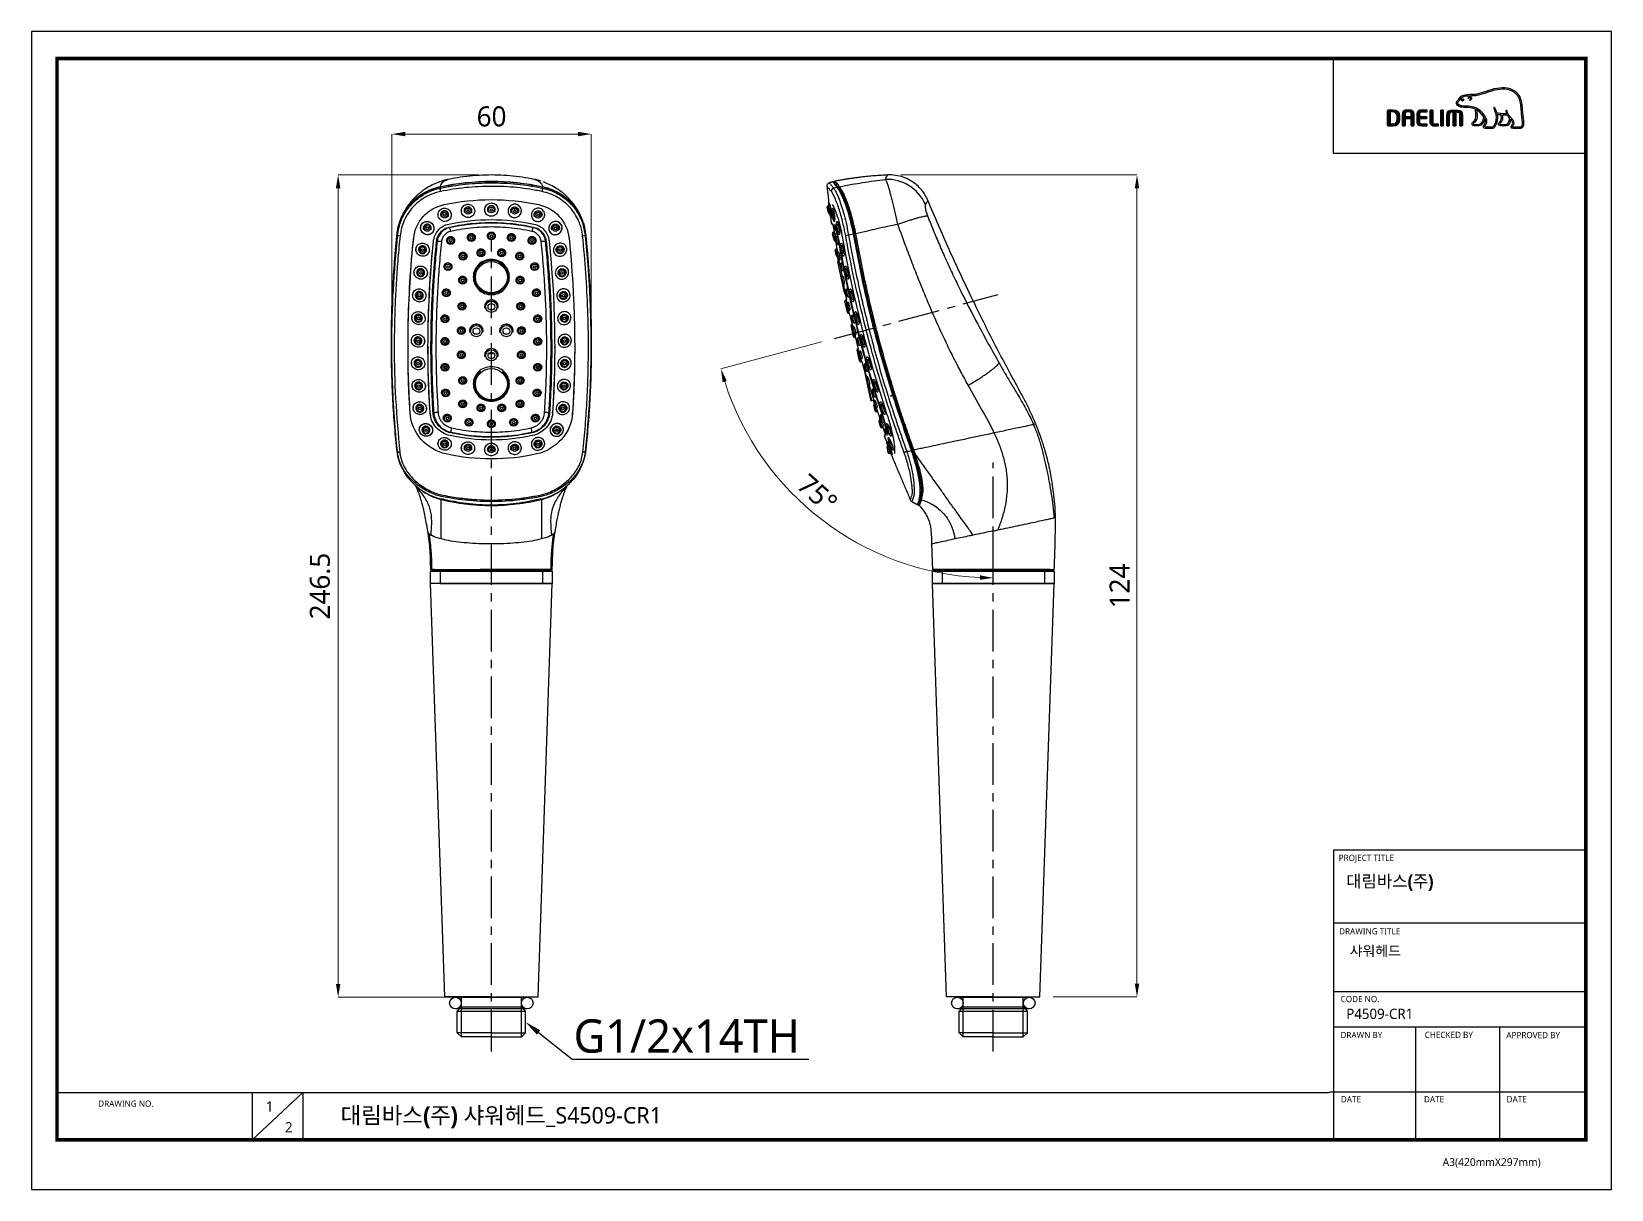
# Model space of a CAD drawing. Extents: x 0 to 1239, y 0 to 509.
# Drawn here: x 0 to 473.9, y 0 to 347.3 of the extents above; entities outside this region: 2.
import ezdxf
from ezdxf import colors
from ezdxf.entities.mleader import LeaderData, LeaderLine
from ezdxf.math import Vec2, Vec3

# ---------------------------------------------------------------- set-up
doc = ezdxf.new("R2010")
doc.units = 0
doc.header["$LTSCALE"] = 10
doc.header["$MEASUREMENT"] = 0
doc.header["$PDMODE"] = 3
doc.header["$PDSIZE"] = -10
doc.linetypes.add('CENTER', pattern=[2, 1.25, -0.25, 0.25, -0.25])
doc.layers.get('0').update_dxf_attribs({"linetype": 'CONTINUOUS'})
doc.layers.get('DEFPOINTS').update_dxf_attribs({"linetype": 'CONTINUOUS'})
doc.layers.add('1', color=7, linetype='CONTINUOUS')
doc.layers.add('레이어 1', color=7, linetype='CONTINUOUS')
doc.layers.add('치수선', color=7, linetype='CONTINUOUS', lineweight=25)
doc.styles.add('Daelim Dimension', font='')
doc.styles.get('Daelim Dimension').set_extended_font_data('NanumGothic')
doc.dimstyles.new('DEFAULT', dxfattribs={"dimscale": 2, "dimtxt": 2, "dimasz": 2, "dimexe": 0, "dimexo": 2, "dimgap": 1, "dimtad": 1, "dimdec": 1, "dimzin": 9, "dimdsep": 46, "dimtxsty": 'Daelim Dimension', "dimcen": 0.5, "dimclrd": 252, "dimclre": 252, "dimclrt": 3, "dimadec": 1, "dimazin": 0, "dimtfac": 1, "dimtdec": 1, "dimtix": 1, "dimtmove": 0, "dimatfit": 3, "dimfxl": 1, "dimtolj": 1, "dimtzin": 1, "dimlwd": 9, "dimlwe": 9, "dimarcsym": 0})
pattern_1 = [(270, (2582.467, 6293.42), (6.985, -1e-15), [5.08, -1.905]), (360, (2582.467, 6293.42), (2e-15, 6.985), [5.08, -1.905])]

msp = doc.modelspace()

# ---------------------------------------------------------------- texts
at = {"color": 5, "ltscale": 40, "style": 'Daelim Dimension'}
for s, height, p in [('PROJECT TITLE', 1.8702, (392.12, 98.5)), ('DRAWING TITLE', 1.8702, (392.24, 76.48)), ('CODE NO.', 1.87, (392.71, 56.16)), ('DRAWN BY', 1.87, (392.64, 45.38)), ('CHECKED BY', 1.87, (417.91, 45.41)), ('APPROVED BY', 1.8702, (442.41, 45.35)), ('DRAWING NO.', 1.8702, (19.98, 24.78)), ('DATE', 1.87, (392.78, 26.1)), ('DATE', 1.87, (417.71, 26.1)), ('DATE', 1.87, (442.5, 26.1)), ('A3(420mmX297mm)', 2.3604, (423.3, 7))]:
    msp.add_text(s, height=height, dxfattribs=at).set_placement(p)
at = {"attachment_point": 1, "style": 'Daelim Dimension'}
for s, insert, char_height, width in [('{\\fPretendard Variable SemiBold|b0|i0|c129|p2;\\C7;대림바스(주)}', (394.35, 94.27), 3.6662, 58.9243), (' 샤워헤드', (394.38, 73.05), 3.061, 51.5068), ('P4509-CR1', (394.38, 54.2), 3.061, 51.5068), ('1', (70.27, 26.42), 3.06, 4.2714), ('2', (76.02, 20.18), 3.06, 4.2714)]:
    msp.add_mtext(s, dxfattribs=dict(at, insert=insert, char_height=char_height, width=width))
at = {"color": 2, "insert": (92.7, 24.69), "char_height": 4.9188, "width": 217.7355, "attachment_point": 1, "style": 'Daelim Dimension'}
msp.add_mtext('{\\fPretendard Variable SemiBold|b0|i0|c129|p2;대림바스(주)} {\\fGulim|b0|i0|c129|p50;샤워헤드}_S4509-CR1', dxfattribs=at)

# ---------------------------------------------------------------- blocks, each defined once
blk = doc.blocks.new('*D3')
at = {"color": 5, "lineweight": 9, "ltscale": 0.5, "transparency": 16777216}
for p, q in [((133.92, 304.25), (91.96, 304.25)), ((91.96, 300.25), (91.96, 61.63)), ((133.92, 57.63), (91.96, 57.63))]:
    blk.add_line(p, q, dxfattribs=at)
at = {"color": 5, "ltscale": 0.5, "transparency": 16777216}
for points in [[(91.29, 300.25), (92.63, 300.25), (91.96, 304.25)], [(91.29, 61.63), (92.63, 61.63), (91.96, 57.63)]]:
    blk.add_solid(points, dxfattribs=at)
at = {"layer": 'DEFPOINTS', "color": 0, "ltscale": 0.5, "transparency": 16777216}
for p in [(137.92, 304.25), (91.96, 57.63), (137.92, 57.63)]:
    blk.add_point(p, dxfattribs=at)
at = {"color": 7, "ltscale": 0.5, "transparency": 16777216, "insert": (86.54, 180.94), "char_height": 6, "attachment_point": 5, "rotation": 90, "style": 'Daelim Dimension'}
blk.add_mtext('\\A1;246.5', dxfattribs=at)
blk = doc.blocks.new('*D4')
at = {"color": 5, "lineweight": 9, "ltscale": 0.5, "transparency": 16777216}
for p, q in [((108.08, 257.76), (108.08, 316.52)), ((112.08, 316.52), (163.91, 316.52)), ((167.91, 257.8), (167.91, 316.52))]:
    blk.add_line(p, q, dxfattribs=at)
at = {"color": 5, "ltscale": 0.5, "transparency": 16777216}
for points in [[(112.08, 317.19), (112.08, 315.86), (108.08, 316.52)], [(163.91, 317.19), (163.91, 315.86), (167.91, 316.52)]]:
    blk.add_solid(points, dxfattribs=at)
at = {"layer": 'DEFPOINTS', "color": 0, "ltscale": 0.5, "transparency": 16777216}
for p in [(167.91, 316.52), (108.08, 253.76), (167.91, 253.8)]:
    blk.add_point(p, dxfattribs=at)
at = {"color": 7, "ltscale": 0.5, "transparency": 16777216, "insert": (137.99, 321.79), "char_height": 6, "attachment_point": 5, "style": 'Daelim Dimension'}
blk.add_mtext('\\A1;60', dxfattribs=at)
blk = doc.blocks.new('*D5')
at = {"color": 5, "lineweight": 9, "ltscale": 0.5, "transparency": 16777216}
for p, q in [((260.75, 304.25), (331.61, 304.25)), ((331.61, 300.25), (331.61, 61.71)), ((306.51, 57.71), (331.61, 57.71))]:
    blk.add_line(p, q, dxfattribs=at)
at = {"color": 5, "ltscale": 0.5, "transparency": 16777216}
for points in [[(330.95, 300.25), (332.28, 300.25), (331.61, 304.25)], [(330.95, 61.71), (332.28, 61.71), (331.61, 57.71)]]:
    blk.add_solid(points, dxfattribs=at)
at = {"layer": 'DEFPOINTS', "color": 0, "ltscale": 0.5, "transparency": 16777216}
for p in [(256.75, 304.25), (302.51, 57.71), (331.61, 57.71)]:
    blk.add_point(p, dxfattribs=at)
at = {"color": 7, "ltscale": 0.5, "transparency": 16777216, "insert": (326.38, 180.98), "char_height": 6, "attachment_point": 5, "rotation": 90, "style": 'Daelim Dimension'}
blk.add_mtext('\\A1;124', dxfattribs=at)
blk = doc.blocks.new('*D6')
at = {"color": 5, "lineweight": 9, "ltscale": 0.5, "transparency": 16777216}
blk.add_line((236.96, 254.17), (206.81, 246.1), dxfattribs=at)
blk.add_arc((288.51, 267.99), 84.58, 197.7091, 267.2901, dxfattribs=at)
at = {"color": 5, "ltscale": 0.5, "transparency": 16777216}
for points in [[(207.3, 242.07), (208.58, 242.45), (206.81, 246.1)], [(284.53, 184.17), (284.5, 182.83), (288.51, 183.41)]]:
    blk.add_solid(points, dxfattribs=at)
at = {"layer": 'DEFPOINTS', "color": 0, "ltscale": 0.5, "transparency": 16777216}
for p in [(289.97, 268.38), (240.83, 255.21), (288.51, 217.99), (252.77, 191.33), (288.51, 41.32)]:
    blk.add_point(p, dxfattribs=at)
at = {"color": 7, "ltscale": 0.5, "transparency": 16777216, "insert": (235.75, 208.72), "char_height": 6, "attachment_point": 5, "rotation": 318.3253, "style": 'Daelim Dimension'}
blk.add_mtext('\\A1;75°', dxfattribs=at)

# ---------------------------------------------------------------- dimensions: what is measured, and where the dimension line sits
at = {"color": 5, "ltscale": 0.5}
dim = msp.add_linear_dim(base=(167.91, 316.52), p1=(108.08, 253.76), p2=(167.91, 253.8), text='60', dimstyle='DEFAULT', override={"dimtxt": 3, "dimclrd": 5, "dimclre": 5, "dimclrt": 7}, dxfattribs=at)
dim.commit()
dim.dimension.update_dxf_attribs({"geometry": '*D4', "text_midpoint": (137.99, 316.52), "dimtype": 160})
dim = msp.add_linear_dim(base=(91.96, 57.63), p1=(137.92, 304.25), p2=(137.92, 57.63), angle=90, text='246.5', dimstyle='DEFAULT', override={"dimtxt": 3, "dimclrd": 5, "dimclre": 5, "dimclrt": 7}, dxfattribs=at)
dim.commit()
dim.dimension.update_dxf_attribs({"geometry": '*D3', "text_midpoint": (86.54, 180.94)})
dim = msp.add_linear_dim(base=(331.61, 57.71), p1=(256.75, 304.25), p2=(302.51, 57.71), angle=90, text='124', dimstyle='DEFAULT', override={"dimtxt": 3, "dimclrd": 5, "dimclre": 5, "dimclrt": 7}, dxfattribs=at)
dim.commit()
dim.dimension.update_dxf_attribs({"geometry": '*D5', "text_midpoint": (331.61, 180.98), "dimtype": 160})
dim = msp.add_angular_dim_2l(base=(252.77, 191.33), line1=((288.51, 41.32), (288.51, 217.99)), line2=((240.83, 255.21), (289.97, 268.38)), dimstyle='DEFAULT', override={"dimtxt": 3, "dimclrd": 5, "dimclre": 5, "dimclrt": 7, "dimadec": 0}, dxfattribs=at)
dim.commit()
dim.dimension.update_dxf_attribs({"geometry": '*D6', "text_midpoint": (232.28, 204.81), "dimtype": 162})

# ---------------------------------------------------------------- hatches: boundary and pattern name
at = {"layer": '레이어 1'}
h = msp.add_hatch(color=5, dxfattribs=at)
h.dxf.hatch_style = 1
edge = h.paths.add_edge_path(flags=16)
edge.add_spline(control_points=[(446.94, 318.81), (446.74, 318.59), (446.49, 318.58), (446.48, 318.58), (446.48, 318.58), (444.48, 318.58), (444.48, 318.58), (444.41, 318.58), (444.35, 318.6), (444.32, 318.64), (444.29, 318.67), (444.27, 318.71), (444.27, 318.77), (444.27, 318.88), (444.36, 318.99), (444.44, 319.09), (444.52, 319.2), (444.6, 319.3), (444.64, 319.42), (444.75, 319.71), (444.74, 320.03), (444.61, 320.3), (444.38, 320.8), (444.03, 321.2), (443.69, 321.58), (443.69, 321.58), (443.57, 321.7), (443.57, 321.71), (443.13, 322.2), (442.67, 322.7), (442.64, 323.39), (442.63, 323.53), (442.57, 323.61), (442.48, 323.61), (442.48, 323.61), (442.35, 323.55), (442.35, 323.55), (442.31, 323.51), (442.29, 323.45), (442.29, 323.39), (442.29, 323.39), (442.29, 323.36), (442.29, 323.36), (442.31, 323.11), (442.37, 322.87), (442.48, 322.61), (442.48, 322.61), (442.49, 322.59), (442.49, 322.59), (442.49, 322.59), (442.46, 322.59), (442.46, 322.59), (441.18, 322.54), (439.92, 322.78), (439.55, 322.87), (439.32, 323.79), (438.95, 324.39), (438.94, 324.42), (438.91, 324.47), (438.86, 324.5), (438.82, 324.52), (438.82, 324.52), (438.71, 324.5), (438.7, 324.5), (438.69, 324.49), (438.67, 324.46), (438.63, 324.4), (438.63, 324.4), (438.62, 324.36), (438.62, 324.36), (438.62, 324.36), (438.65, 324.24), (438.65, 324.24), (438.68, 324.19), (439.34, 323.04), (439.34, 321.51), (439.34, 320.57), (439.09, 319.68), (438.6, 318.86), (438.49, 318.67), (438.33, 318.58), (438.11, 318.58), (438.11, 318.58), (436.14, 318.58), (436.14, 318.58), (436.07, 318.58), (435.93, 318.63), (435.93, 318.77), (435.93, 318.85), (436.01, 318.98), (436.13, 319.12), (436.95, 320.03), (436.48, 321.46), (435.69, 322.4), (434.93, 323.3), (433.69, 324.45), (432.09, 324.73), (431.53, 324.83), (430.6, 324.88), (429.85, 324.93), (429.85, 324.93), (429.1, 324.97), (429.1, 324.97), (428.71, 325), (428.06, 325.24), (427.87, 325.61), (427.79, 325.76), (427.8, 325.92), (427.9, 326.1), (427.96, 326.21), (428.05, 326.3), (428.17, 326.41), (428.29, 326.54), (428.42, 326.67), (428.52, 326.84), (428.52, 326.84), (428.55, 326.89), (428.55, 326.89), (428.93, 327.62), (429.71, 328.01), (430.88, 328.04), (430.88, 328.04), (431.53, 328.04), (431.53, 328.04), (432.26, 328.05), (433.08, 328.05), (433.75, 328.2), (434.69, 328.4), (435.64, 328.72), (436.48, 329.01), (436.48, 329.01), (436.51, 329.02), (436.51, 329.02), (437.54, 329.37), (438.61, 329.74), (439.71, 329.92), (441.46, 330.21), (443.86, 330.2), (445.38, 328.5), (446.07, 327.71), (446.51, 326.63), (446.65, 325.28), (446.65, 325.28), (446.65, 325.29), (446.64, 325.29), (446.66, 325.27), (446.67, 325.11), (446.73, 324.26), (446.75, 323.84), (446.77, 323.42), (446.87, 322.63), (446.87, 322.63), (447.18, 319.98), (447.18, 319.98), (447.18, 319.98), (447.2, 319.66), (447.2, 319.66), (447.2, 319.28), (447.11, 318.99), (446.94, 318.81)], knot_values=[0, 0, 0, 0, 1, 1, 1, 2, 2, 2, 3, 3, 3, 4, 4, 4, 5, 5, 5, 6, 6, 6, 7, 7, 7, 8, 8, 8, 9, 9, 9, 10, 10, 10, 11, 11, 11, 12, 12, 12, 13, 13, 13, 14, 14, 14, 15, 15, 15, 16, 16, 16, 17, 17, 17, 18, 18, 18, 19, 19, 19, 20, 20, 20, 21, 21, 21, 22, 22, 22, 23, 23, 23, 24, 24, 24, 25, 25, 25, 26, 26, 26, 27, 27, 27, 28, 28, 28, 29, 29, 29, 30, 30, 30, 31, 31, 31, 32, 32, 32, 33, 33, 33, 34, 34, 34, 35, 35, 35, 36, 36, 36, 37, 37, 37, 38, 38, 38, 39, 39, 39, 40, 40, 40, 41, 41, 41, 42, 42, 42, 43, 43, 43, 44, 44, 44, 45, 45, 45, 46, 46, 46, 47, 47, 47, 48, 48, 48, 49, 49, 49, 50, 50, 50, 51, 51, 51, 52, 52, 52, 53, 53, 53, 53], degree=3, periodic=0)
edge = h.paths.add_edge_path(flags=16)
edge.add_spline(control_points=[(442.32, 319.38), (442.32, 319.38), (440.69, 319.38), (440.69, 319.38), (440.57, 319.38), (440.48, 319.47), (440.48, 319.6), (440.48, 319.68), (440.55, 319.79), (440.62, 319.87), (440.95, 320.18), (441.29, 320.62), (441.29, 321.45), (441.29, 321.45), (441.27, 321.83), (441.27, 321.83), (441.27, 321.83), (441.21, 322.19), (441.21, 322.19), (441.21, 322.19), (441.21, 322.22), (441.21, 322.22), (441.21, 322.22), (441.23, 322.22), (441.23, 322.22), (441.53, 322.19), (442.13, 322.16), (442.69, 322.19), (442.83, 321.96), (443.07, 321.67), (443.4, 321.28), (443.39, 321.08), (443.23, 319.38), (442.32, 319.38)], knot_values=[0, 0, 0, 0, 1, 1, 1, 2, 2, 2, 3, 3, 3, 4, 4, 4, 5, 5, 5, 6, 6, 6, 7, 7, 7, 8, 8, 8, 9, 9, 9, 10, 10, 10, 11, 11, 11, 11], degree=3, periodic=0)
edge = h.paths.add_edge_path(flags=16)
edge.add_spline(control_points=[(434.14, 319.38), (434.14, 319.38), (432.71, 319.38), (432.71, 319.38), (432.61, 319.38), (432.49, 319.47), (432.49, 319.6), (432.49, 319.68), (432.56, 319.77), (432.68, 319.87), (433.04, 320.16), (433.59, 320.6), (433.65, 321.8), (433.65, 321.8), (433.66, 322.13), (433.66, 322.13), (433.66, 322.64), (433.54, 323.26), (433.43, 323.81), (433.43, 323.81), (433.41, 323.87), (433.41, 323.87), (433.41, 323.87), (433.46, 323.83), (433.46, 323.83), (433.67, 323.7), (434.84, 322.91), (435.67, 321.74), (435.6, 321.19), (435.29, 319.38), (434.14, 319.38)], knot_values=[0, 0, 0, 0, 1, 1, 1, 2, 2, 2, 3, 3, 3, 4, 4, 4, 5, 5, 5, 6, 6, 6, 7, 7, 7, 8, 8, 8, 9, 9, 9, 10, 10, 10, 10], degree=3, periodic=0)
edge = h.paths.add_edge_path()
edge.add_spline(control_points=[(447.58, 320.02), (447.58, 320.03), (447.28, 322.68), (447.28, 322.68), (447.17, 323.48), (447.15, 323.9), (447.14, 324.27), (447.14, 324.27), (447.06, 325.32), (447.06, 325.32), (446.9, 326.76), (446.44, 327.92), (445.68, 328.77), (444.04, 330.6), (441.49, 330.62), (439.64, 330.32), (438.5, 330.13), (437.41, 329.76), (436.36, 329.4), (436.36, 329.4), (436.33, 329.39), (436.33, 329.39), (435.51, 329.11), (434.58, 328.79), (433.66, 328.59), (433.03, 328.46), (432.25, 328.45), (431.55, 328.45), (431.55, 328.45), (430.86, 328.44), (430.86, 328.44), (429.54, 328.41), (428.64, 327.95), (428.19, 327.08), (428.19, 327.08), (428.17, 327.04), (428.17, 327.04), (428.09, 326.91), (427.98, 326.8), (427.88, 326.7), (427.77, 326.59), (427.64, 326.46), (427.55, 326.3), (427.45, 326.14), (427.41, 325.98), (427.41, 325.82), (427.41, 325.68), (427.44, 325.55), (427.51, 325.42), (427.79, 324.89), (428.59, 324.6), (429.07, 324.57), (429.07, 324.57), (429.77, 324.53), (429.79, 324.53), (430.5, 324.49), (431.46, 324.43), (432.02, 324.33), (432.35, 324.27), (432.73, 324.15), (433.07, 323.99), (433.1, 323.9), (433.27, 323.11), (433.27, 322.13), (433.27, 322.13), (433.27, 321.82), (433.27, 321.82), (433.21, 320.79), (432.76, 320.43), (432.44, 320.16), (432.4, 320.14), (432.11, 319.89), (432.09, 319.6), (432.07, 319.43), (432.12, 319.28), (432.22, 319.17), (432.33, 319.06), (432.5, 319), (432.71, 319), (432.71, 319), (434.14, 319), (434.14, 319), (435.21, 319), (435.74, 320.15), (435.91, 321.23), (435.91, 321.23), (435.91, 321.38), (435.91, 321.38), (435.91, 321.38), (435.95, 321.31), (435.95, 321.31), (436.09, 321), (436.17, 320.63), (436.17, 320.36), (436.17, 319.97), (436.05, 319.64), (435.83, 319.38), (435.77, 319.33), (435.48, 319.03), (435.48, 318.73), (435.48, 318.73), (435.49, 318.69), (435.49, 318.69), (435.53, 318.34), (435.81, 318.18), (436.07, 318.18), (436.07, 318.18), (438.11, 318.18), (438.11, 318.18), (438.47, 318.18), (438.76, 318.34), (438.95, 318.66), (439.47, 319.52), (439.73, 320.45), (439.73, 321.43), (439.73, 321.73), (439.7, 322.06), (439.65, 322.4), (439.65, 322.4), (439.64, 322.43), (439.64, 322.43), (439.64, 322.43), (439.67, 322.42), (439.67, 322.42), (439.91, 322.37), (440.31, 322.31), (440.79, 322.25), (440.79, 322.25), (440.81, 322.25), (440.81, 322.25), (440.81, 322.25), (440.87, 321.88), (440.87, 321.88), (440.87, 321.88), (440.89, 321.79), (440.89, 321.79), (440.89, 321.79), (440.91, 321.46), (440.91, 321.46), (440.91, 320.67), (440.55, 320.32), (440.35, 320.14), (440.35, 320.14), (440.08, 319.86), (440.05, 319.62), (440.05, 319.62), (440.04, 319.54), (440.04, 319.54), (440.04, 319.47), (440.06, 319.32), (440.2, 319.18), (440.31, 319.06), (440.5, 319), (440.74, 319), (440.74, 319), (442.32, 319), (442.32, 319), (443.28, 319), (443.57, 320.22), (443.69, 320.9), (443.69, 320.9), (443.7, 320.98), (443.7, 320.98), (443.7, 320.98), (443.73, 320.92), (443.73, 320.92), (443.96, 320.64), (444.15, 320.33), (444.24, 320.13), (444.29, 320.03), (444.32, 319.91), (444.32, 319.8), (444.32, 319.8), (444.28, 319.57), (444.28, 319.57), (444.25, 319.45), (444.16, 319.33), (444.08, 319.22), (443.96, 319.06), (443.83, 318.9), (443.83, 318.7), (443.83, 318.7), (443.84, 318.59), (443.84, 318.59), (443.9, 318.33), (444.12, 318.18), (444.45, 318.18), (444.45, 318.18), (446.48, 318.18), (446.48, 318.18), (446.53, 318.18), (446.92, 318.19), (447.24, 318.53), (447.48, 318.8), (447.6, 319.17), (447.6, 319.66), (447.6, 319.66), (447.58, 320.02), (447.58, 320.02)], knot_values=[0, 0, 0, 0, 1, 1, 1, 2, 2, 2, 3, 3, 3, 4, 4, 4, 5, 5, 5, 6, 6, 6, 7, 7, 7, 8, 8, 8, 9, 9, 9, 10, 10, 10, 11, 11, 11, 12, 12, 12, 13, 13, 13, 14, 14, 14, 15, 15, 15, 16, 16, 16, 17, 17, 17, 18, 18, 18, 19, 19, 19, 20, 20, 20, 21, 21, 21, 22, 22, 22, 23, 23, 23, 24, 24, 24, 25, 25, 25, 26, 26, 26, 27, 27, 27, 28, 28, 28, 29, 29, 29, 30, 30, 30, 31, 31, 31, 32, 32, 32, 33, 33, 33, 34, 34, 34, 35, 35, 35, 36, 36, 36, 37, 37, 37, 38, 38, 38, 39, 39, 39, 40, 40, 40, 41, 41, 41, 42, 42, 42, 43, 43, 43, 44, 44, 44, 45, 45, 45, 46, 46, 46, 47, 47, 47, 48, 48, 48, 49, 49, 49, 50, 50, 50, 51, 51, 51, 52, 52, 52, 53, 53, 53, 54, 54, 54, 55, 55, 55, 56, 56, 56, 57, 57, 57, 58, 58, 58, 59, 59, 59, 60, 60, 60, 61, 61, 61, 62, 62, 62, 63, 63, 63, 64, 64, 64, 65, 65, 65, 66, 66, 66, 66], degree=3, periodic=0)
edge = h.paths.add_edge_path(flags=0)
edge.add_spline(control_points=[(429.04, 326.89), (429.04, 326.89), (429.33, 327.03), (429.7, 326.88), (429.7, 326.88), (429.74, 326.86), (429.68, 326.78), (429.51, 326.54), (429.33, 326.49), (429.33, 326.49), (429.33, 326.49), (429.2, 326.44), (429.13, 326.53), (428.99, 326.7), (428.98, 326.8), (428.98, 326.8), (428.98, 326.8), (428.97, 326.87), (429.04, 326.89)], knot_values=[0, 0, 0, 0, 1, 1, 1, 2, 2, 2, 3, 3, 3, 4, 4, 4, 5, 5, 5, 6, 6, 6, 6], degree=3, periodic=0)
edge = h.paths.add_edge_path(flags=0)
edge.add_spline(control_points=[(430.99, 327.44), (430.94, 327.39), (430.94, 327.31), (430.99, 327.26), (431.03, 327.22), (431.11, 327.23), (431.16, 327.28), (431.18, 327.31), (431.42, 327.6), (431.63, 327.45), (431.71, 327.39), (431.74, 327.31), (431.73, 327.21), (431.71, 327.05), (431.57, 326.87), (431.47, 326.81), (431.42, 326.77), (431.38, 326.7), (431.41, 326.64), (431.44, 326.59), (431.51, 326.57), (431.57, 326.6), (431.74, 326.68), (431.96, 326.96), (432, 327.22), (432.02, 327.4), (431.93, 327.55), (431.79, 327.65), (431.47, 327.87), (431.12, 327.58), (430.99, 327.44)], knot_values=[0, 0, 0, 0, 1, 1, 1, 2, 2, 2, 3, 3, 3, 4, 4, 4, 5, 5, 5, 6, 6, 6, 7, 7, 7, 8, 8, 8, 9, 9, 9, 10, 10, 10, 10], degree=3, periodic=0)
edge = h.paths.add_edge_path(flags=0)
edge.add_spline(control_points=[(430.95, 327.22), (430.95, 327.22), (430.95, 327.22), (430.95, 327.22), (430.95, 327.22), (430.95, 327.22), (430.95, 327.22)], knot_values=[0, 0, 0, 0, 1, 1, 1, 2, 2, 2, 2], degree=3, periodic=0)
h = msp.add_hatch(color=5, dxfattribs=at)
h.dxf.hatch_style = 2
edge = h.paths.add_edge_path()
edge.add_spline(control_points=[(429.04, 326.89), (429.04, 326.89), (429.33, 327.03), (429.7, 326.88), (429.7, 326.88), (429.74, 326.86), (429.68, 326.78), (429.51, 326.54), (429.33, 326.49), (429.33, 326.49), (429.33, 326.49), (429.2, 326.44), (429.13, 326.53), (428.99, 326.7), (428.98, 326.8), (428.98, 326.8), (428.98, 326.8), (428.97, 326.87), (429.04, 326.89)], knot_values=[0, 0, 0, 0, 1, 1, 1, 2, 2, 2, 3, 3, 3, 4, 4, 4, 5, 5, 5, 6, 6, 6, 6], degree=3, periodic=0)
h = msp.add_hatch(color=5, dxfattribs=at)
h.dxf.hatch_style = 2
edge = h.paths.add_edge_path()
edge.add_spline(control_points=[(430.99, 327.44), (430.94, 327.39), (430.94, 327.31), (430.99, 327.26), (431.03, 327.22), (431.11, 327.23), (431.16, 327.28), (431.18, 327.31), (431.42, 327.6), (431.63, 327.45), (431.71, 327.39), (431.74, 327.31), (431.73, 327.21), (431.71, 327.05), (431.57, 326.87), (431.47, 326.81), (431.42, 326.77), (431.38, 326.7), (431.41, 326.64), (431.44, 326.59), (431.51, 326.57), (431.57, 326.6), (431.74, 326.68), (431.96, 326.96), (432, 327.22), (432.02, 327.4), (431.93, 327.55), (431.79, 327.65), (431.47, 327.87), (431.12, 327.58), (430.99, 327.44)], knot_values=[0, 0, 0, 0, 1, 1, 1, 2, 2, 2, 3, 3, 3, 4, 4, 4, 5, 5, 5, 6, 6, 6, 7, 7, 7, 8, 8, 8, 9, 9, 9, 10, 10, 10, 10], degree=3, periodic=0)
h = msp.add_hatch(color=5, dxfattribs=at)
h.dxf.hatch_style = 2
edge = h.paths.add_edge_path()
edge.add_spline(control_points=[(409.62, 320.93), (409.62, 320), (409.19, 319.55), (408.32, 319.55), (408.32, 319.55), (407.73, 319.56), (407.57, 319.56), (407.57, 319.56), (407.57, 323.12), (407.57, 323.12), (407.88, 323.15), (408.32, 323.16), (408.32, 323.16), (409.22, 323.16), (409.62, 322.73), (409.62, 321.78), (409.62, 321.78), (409.62, 320.93), (409.62, 320.93)], knot_values=[0, 0, 0, 0, 1, 1, 1, 2, 2, 2, 3, 3, 3, 4, 4, 4, 5, 5, 5, 6, 6, 6, 6], degree=3, periodic=0)
edge = h.paths.add_edge_path()
edge.add_spline(control_points=[(408.32, 323.83), (407.84, 323.83), (407.21, 323.8), (407.01, 323.76), (406.88, 323.74), (406.79, 323.65), (406.79, 323.52), (406.79, 323.52), (406.79, 319.19), (406.79, 319.19), (406.79, 319.06), (406.88, 318.96), (407.01, 318.94), (407.21, 318.91), (407.83, 318.88), (408.32, 318.88), (409.67, 318.88), (410.39, 319.59), (410.39, 320.93), (410.39, 320.93), (410.39, 321.78), (410.39, 321.78), (410.39, 323.12), (409.67, 323.83), (408.32, 323.83)], knot_values=[0, 0, 0, 0, 1, 1, 1, 2, 2, 2, 3, 3, 3, 4, 4, 4, 5, 5, 5, 6, 6, 6, 7, 7, 7, 8, 8, 8, 8], degree=3, periodic=0)
h = msp.add_hatch(color=5, dxfattribs=at)
h.dxf.hatch_style = 2
edge = h.paths.add_edge_path()
edge.add_spline(control_points=[(413.87, 321.78), (413.87, 321.78), (412.05, 321.78), (412.05, 321.78), (412.05, 321.85), (412.05, 322.43), (412.05, 322.43), (412.05, 323.04), (412.23, 323.15), (412.77, 323.15), (412.77, 323.15), (413.15, 323.15), (413.15, 323.15), (413.69, 323.15), (413.87, 323.04), (413.87, 322.43), (413.87, 322.43), (413.87, 321.85), (413.87, 321.78)], knot_values=[0, 0, 0, 0, 1, 1, 1, 2, 2, 2, 3, 3, 3, 4, 4, 4, 5, 5, 5, 6, 6, 6, 6], degree=3, periodic=0)
edge = h.paths.add_edge_path()
edge.add_spline(control_points=[(413.15, 323.83), (413.15, 323.83), (412.77, 323.83), (412.77, 323.83), (411.74, 323.83), (411.28, 323.4), (411.28, 322.43), (411.28, 322.43), (411.28, 319.14), (411.28, 319.14), (411.28, 319.02), (411.38, 318.93), (411.49, 318.93), (411.49, 318.93), (411.85, 318.93), (411.85, 318.93), (411.97, 318.93), (412.05, 319.03), (412.05, 319.14), (412.05, 319.14), (412.05, 321.03), (412.05, 321.11), (412.05, 321.11), (413.87, 321.11), (413.87, 321.11), (413.87, 321.03), (413.87, 319.14), (413.87, 319.14), (413.87, 319.02), (413.97, 318.93), (414.08, 318.93), (414.08, 318.93), (414.44, 318.93), (414.44, 318.93), (414.56, 318.93), (414.65, 319.04), (414.65, 319.14), (414.65, 319.14), (414.65, 322.43), (414.65, 322.43), (414.65, 323.4), (414.18, 323.83), (413.15, 323.83)], knot_values=[0, 0, 0, 0, 1, 1, 1, 2, 2, 2, 3, 3, 3, 4, 4, 4, 5, 5, 5, 6, 6, 6, 7, 7, 7, 8, 8, 8, 9, 9, 9, 10, 10, 10, 11, 11, 11, 12, 12, 12, 13, 13, 13, 14, 14, 14, 14], degree=3, periodic=0)
h = msp.add_hatch(color=5, dxfattribs=at)
h.dxf.hatch_style = 2
edge = h.paths.add_edge_path()
edge.add_spline(control_points=[(415.63, 322.57), (415.63, 322.57), (415.63, 320.14), (415.63, 320.14), (415.63, 319.29), (416.11, 318.88), (417.11, 318.88), (417.55, 318.88), (418.15, 318.89), (418.39, 318.91), (418.38, 318.91), (418.5, 318.92), (418.5, 318.92), (418.5, 318.92), (418.54, 318.93), (418.54, 318.93), (418.54, 318.93), (418.54, 319.58), (418.54, 319.58), (418.54, 319.58), (417.11, 319.58), (417.11, 319.58), (416.4, 319.58), (416.4, 319.78), (416.4, 320.14), (416.4, 320.14), (416.4, 321.04), (416.4, 321.11), (416.47, 321.11), (418.31, 321.11), (418.31, 321.11), (418.43, 321.11), (418.53, 321.21), (418.53, 321.32), (418.53, 321.32), (418.53, 321.57), (418.53, 321.57), (418.53, 321.68), (418.43, 321.78), (418.31, 321.78), (418.31, 321.78), (416.47, 321.78), (416.4, 321.78), (416.4, 321.85), (416.4, 322.57), (416.4, 322.57), (416.4, 322.93), (416.4, 323.13), (417.11, 323.13), (417.11, 323.13), (418.54, 323.13), (418.54, 323.13), (418.54, 323.13), (418.54, 323.77), (418.54, 323.77), (418.54, 323.77), (418.39, 323.79), (418.39, 323.79), (418.11, 323.81), (417.46, 323.83), (417.11, 323.83), (416.11, 323.83), (415.63, 323.42), (415.63, 322.57)], knot_values=[0, 0, 0, 0, 1, 1, 1, 2, 2, 2, 3, 3, 3, 4, 4, 4, 5, 5, 5, 6, 6, 6, 7, 7, 7, 8, 8, 8, 9, 9, 9, 10, 10, 10, 11, 11, 11, 12, 12, 12, 13, 13, 13, 14, 14, 14, 15, 15, 15, 16, 16, 16, 17, 17, 17, 18, 18, 18, 19, 19, 19, 20, 20, 20, 21, 21, 21, 21], degree=3, periodic=0)
h = msp.add_hatch(color=5, dxfattribs=at)
h.dxf.hatch_style = 2
edge = h.paths.add_edge_path()
edge.add_spline(control_points=[(419.77, 323.78), (419.65, 323.78), (419.55, 323.68), (419.55, 323.57), (419.55, 323.57), (419.55, 320.14), (419.55, 320.14), (419.55, 319.03), (420.32, 318.88), (420.98, 318.88), (421.47, 318.88), (421.59, 318.9), (421.74, 318.93), (421.74, 318.93), (421.82, 318.94), (421.82, 318.94), (421.82, 318.94), (421.93, 318.95), (421.93, 318.95), (421.93, 318.95), (421.96, 318.96), (421.96, 318.96), (421.96, 318.96), (421.96, 319.58), (421.96, 319.58), (421.96, 319.58), (420.99, 319.58), (420.99, 319.58), (420.33, 319.58), (420.33, 319.83), (420.33, 320.07), (420.33, 320.07), (420.33, 323.57), (420.33, 323.57), (420.33, 323.68), (420.23, 323.78), (420.11, 323.78), (420.11, 323.78), (419.77, 323.78), (419.77, 323.78)], knot_values=[0, 0, 0, 0, 1, 1, 1, 2, 2, 2, 3, 3, 3, 4, 4, 4, 5, 5, 5, 6, 6, 6, 7, 7, 7, 8, 8, 8, 9, 9, 9, 10, 10, 10, 11, 11, 11, 12, 12, 12, 13, 13, 13, 13], degree=3, periodic=0)
h = msp.add_hatch(color=5, dxfattribs=at)
h.dxf.hatch_style = 2
edge = h.paths.add_edge_path()
edge.add_spline(control_points=[(422.92, 323.78), (422.79, 323.78), (422.72, 323.68), (422.72, 323.57), (422.72, 323.57), (422.72, 319.14), (422.72, 319.14), (422.72, 319.02), (422.81, 318.93), (422.92, 318.93), (422.92, 318.93), (423.28, 318.93), (423.28, 318.93), (423.41, 318.93), (423.49, 319.03), (423.49, 319.14), (423.49, 319.14), (423.49, 323.57), (423.49, 323.57), (423.49, 323.69), (423.4, 323.78), (423.28, 323.78), (423.28, 323.78), (422.92, 323.78), (422.92, 323.78)], knot_values=[0, 0, 0, 0, 1, 1, 1, 2, 2, 2, 3, 3, 3, 4, 4, 4, 5, 5, 5, 6, 6, 6, 7, 7, 7, 8, 8, 8, 8], degree=3, periodic=0)
h = msp.add_hatch(color=5, dxfattribs=at)
h.dxf.hatch_style = 2
edge = h.paths.add_edge_path()
edge.add_spline(control_points=[(424.52, 321.87), (424.52, 321.87), (424.52, 319.14), (424.52, 319.14), (424.52, 319.02), (424.62, 318.93), (424.73, 318.93), (424.73, 318.93), (425.1, 318.93), (425.1, 318.93), (425.22, 318.93), (425.3, 319.03), (425.3, 319.14), (425.3, 319.14), (425.3, 321.8), (425.3, 321.8), (425.3, 322.98), (425.5, 323.09), (426.49, 323.09), (426.49, 323.02), (426.49, 319.14), (426.49, 319.14), (426.49, 319.02), (426.58, 318.93), (426.7, 318.93), (426.7, 318.93), (427.06, 318.93), (427.06, 318.93), (427.19, 318.93), (427.26, 319.03), (427.26, 319.14), (427.26, 319.14), (427.26, 323.01), (427.26, 323.08), (427.73, 323.08), (428.05, 323.04), (428.23, 322.87), (428.42, 322.68), (428.45, 322.34), (428.45, 321.8), (428.45, 321.8), (428.45, 319.14), (428.45, 319.14), (428.45, 319.02), (428.55, 318.93), (428.66, 318.93), (428.66, 318.93), (429.03, 318.93), (429.03, 318.93), (429.15, 318.93), (429.23, 319.04), (429.23, 319.14), (429.23, 319.14), (429.23, 321.87), (429.23, 321.87), (429.23, 323.52), (428.65, 323.8), (426.88, 323.8), (425.11, 323.8), (424.52, 323.52), (424.52, 321.87)], knot_values=[0, 0, 0, 0, 1, 1, 1, 2, 2, 2, 3, 3, 3, 4, 4, 4, 5, 5, 5, 6, 6, 6, 7, 7, 7, 8, 8, 8, 9, 9, 9, 10, 10, 10, 11, 11, 11, 12, 12, 12, 13, 13, 13, 14, 14, 14, 15, 15, 15, 16, 16, 16, 17, 17, 17, 18, 18, 18, 19, 19, 19, 20, 20, 20, 20], degree=3, periodic=0)
at = {"layer": '치수선'}
h = msp.add_hatch(dxfattribs=at)
h.set_pattern_fill('ANGLE', color=1, angle=-90)
h.set_pattern_definition(pattern_1)
h.paths.add_polyline_path([(1202.82, 507.51, 1), (1204.82, 507.51, 1)])
h = msp.add_hatch(dxfattribs=at)
h.set_pattern_fill('ANGLE', color=5, angle=-90)
h.set_pattern_definition(pattern_1)
h.paths.add_polyline_path([(1238.71, 507.51, 1), (1236.71, 507.51, 1)])

# ---------------------------------------------------------------- linework, layer by layer
at = {"color": 5, "ltscale": 0.5}
for p, q in [((390.52, 310.66), (390.52, 339.19)), ((390.52, 101.79), (390.52, 14.41))]:
    msp.add_line(p, q, dxfattribs=at)
at = {"color": 5}
for p, q in [((434.08, 319), (434.08, 319)), ((7.62, 29.1), (389.23, 29.1))]:
    msp.add_line(p, q, dxfattribs=at)
at = {"color": 5, "ltscale": 40}
for p, q in [((466.26, 310.66), (390.52, 310.66)), ((466.26, 101.79), (390.52, 101.79)), ((466.26, 79.9), (390.52, 79.9)), ((466.26, 79.9), (390.52, 79.9)), ((466.26, 59.3), (390.52, 59.3)), ((466.26, 59.3), (390.52, 59.3)), ((466.26, 48.68), (390.52, 48.68)), ((466.26, 48.68), (390.52, 48.68)), ((415.12, 48.68), (415.12, 14.87)), ((440.37, 48.68), (440.37, 14.87)), ((66.12, 29.1), (66.12, 14.82)), ((66.12, 29.1), (66.12, 14.82)), ((81.4, 29.1), (66.12, 14.82)), ((81.4, 29.1), (66.12, 14.82)), ((81.4, 29.1), (81.4, 14.82)), ((81.4, 29.1), (81.4, 14.82)), ((466.26, 29.15), (389.32, 29.15)), ((466.26, 29.15), (391.11, 29.15)), ((466.26, 14.87), (401.35, 14.87))]:
    msp.add_line(p, q, dxfattribs=at)
at = {"color": 1, "linetype": 'CENTER'}
for p, q in [((137.92, 41.32), (137.92, 284.77)), ((240.83, 255.21), (289.97, 268.38)), ((288.51, 41.32), (288.51, 217.99))]:
    msp.add_line(p, q, dxfattribs=at)
for p, q in [((122.57, 185.51), (153.27, 185.51)), ((122.57, 185.51), (122.57, 181.71)), ((153.27, 185.51), (153.27, 181.71)), ((273.16, 185.51), (273.16, 181.71)), ((303.86, 185.51), (303.86, 181.71)), ((137.92, 181.71), (119.67, 181.71)), ((123.92, 57.71), (119.67, 181.71)), ((122.57, 181.71), (153.27, 181.71)), ((137.92, 181.71), (156.17, 181.71)), ((151.92, 57.71), (156.17, 181.71)), ((270.26, 181.71), (303.86, 181.71)), ((274.51, 57.71), (270.26, 181.71)), ((288.51, 181.71), (306.76, 181.71)), ((302.51, 57.71), (306.76, 181.71)), ((137.92, 57.71), (123.92, 57.71)), ((127.15, 57.63), (148.69, 57.63)), ((128.92, 54.71), (128.92, 57.71)), ((137.92, 57.71), (151.92, 57.71)), ((146.92, 54.71), (146.92, 57.71)), ((288.51, 57.71), (274.51, 57.71)), ((277.74, 57.63), (299.28, 57.63)), ((279.51, 54.71), (279.51, 57.71)), ((288.51, 57.71), (302.51, 57.71)), ((297.51, 54.71), (297.51, 57.71)), ((148.69, 54.15), (127.15, 54.15)), ((127.67, 53.46), (128.92, 54.71)), ((127.67, 53.46), (148.17, 53.46)), ((127.67, 46.96), (127.67, 53.46)), ((128.92, 54.71), (146.92, 54.71)), ((128.92, 45.71), (128.92, 54.71)), ((146.92, 45.71), (146.92, 54.71)), ((148.17, 53.46), (146.92, 54.71)), ((148.17, 46.96), (148.17, 53.46)), ((299.28, 54.15), (277.74, 54.15)), ((278.26, 53.46), (279.51, 54.71)), ((278.26, 53.46), (298.76, 53.46)), ((278.26, 46.96), (278.26, 53.46)), ((279.51, 54.71), (297.51, 54.71)), ((279.51, 45.71), (279.51, 54.71)), ((297.51, 45.71), (297.51, 54.71)), ((298.76, 53.46), (297.51, 54.71)), ((298.76, 46.96), (298.76, 53.46)), ((137.92, 46.96), (127.67, 46.96)), ((127.67, 46.96), (128.92, 45.71)), ((137.92, 45.71), (128.92, 45.71)), ((137.92, 46.96), (148.17, 46.96)), ((137.92, 45.71), (146.92, 45.71)), ((146.92, 45.71), (148.17, 46.96)), ((288.51, 46.96), (278.26, 46.96)), ((278.26, 46.96), (279.51, 45.71)), ((288.51, 45.71), (279.51, 45.71)), ((288.51, 46.96), (298.76, 46.96)), ((288.51, 45.71), (297.51, 45.71)), ((297.51, 45.71), (298.76, 46.96))]:
    msp.add_line(p, q)
at = {"ltscale": 0.5}
msp.add_lwpolyline([(0, 0), (473.93, 0), (473.93, 347.26), (0, 347.26)], close=True, dxfattribs=at)
at = {"color": 5, "linetype": 'ByBlock', "lineweight": 200, "const_width": 1.09}
msp.add_lwpolyline([(7.62, 14.87), (466.26, 14.87), (466.26, 339.19), (7.62, 339.19)], close=True, dxfattribs=at)
for points in [[(119.7, 185.39), (156.17, 185.39), (156.17, 181.71), (119.7, 181.71)], [(270.29, 185.39), (306.76, 185.39), (306.76, 181.71), (270.29, 181.71)]]:
    msp.add_lwpolyline(points, close=True)
for centre, radius in [((150.92, 276.65), 0.391), ((127.15, 55.89), 1.74), ((148.69, 55.89), 1.74), ((277.74, 55.89), 1.74), ((299.28, 55.89), 1.74)]:
    msp.add_circle(centre, radius)
at = {"layer": '1', "color": 7, "linetype": 'Continuous'}
for p, q in [((122.54, 300.6), (122.56, 300.31)), ((153.28, 300.31), (153.3, 300.6)), ((240.61, 300.31), (241.58, 300.6)), ((135.9, 294.01), (135.93, 293.69)), ((239.04, 292.89), (238.67, 294.61)), ((239.2, 295.05), (238.88, 294.96)), ((238.88, 294.96), (238.99, 294.43)), ((239.33, 292.52), (238.96, 294.23)), ((239.49, 294.68), (239.17, 294.58)), ((239.17, 294.58), (239.66, 292.28)), ((121.9, 292.52), (121.92, 292.21)), ((122.82, 291.85), (122.85, 291.79)), ((124.99, 291.79), (124.99, 291.8)), ((128.9, 293.66), (128.92, 293.35)), ((129.83, 293), (129.85, 292.96)), ((131.99, 292.96), (132, 292.98)), ((136.83, 293.37), (136.85, 293.33)), ((138.99, 293.33), (139, 293.37)), ((143.84, 292.98), (143.85, 292.96)), ((145.99, 292.96), (146.01, 293)), ((146.92, 293.35), (146.94, 293.66)), ((150.85, 291.8), (150.85, 291.79)), ((152.99, 291.79), (153.02, 291.85)), ((153.92, 292.21), (153.95, 292.52)), ((239.66, 292.28), (239.79, 292.3)), ((240.21, 291.35), (239.85, 293.06)), ((240.38, 293.51), (240.05, 293.41)), ((240.05, 293.41), (240.54, 291.11)), ((240.54, 291.11), (240.68, 291.13)), ((241.77, 289.52), (241.42, 289.41)), ((241.42, 289.41), (241.91, 287.12)), ((109.81, 286.22), (109.67, 286.55)), ((114.62, 285.34), (114.62, 285.66)), ((117.61, 287.87), (117.64, 287.79)), ((119.78, 287.79), (119.79, 287.8)), ((120.59, 284.48), (120.59, 284.8)), ((130.83, 285.03), (130.85, 284.98)), ((132.99, 284.98), (133, 285.01)), ((136.83, 285.47), (136.85, 285.44)), ((138.99, 285.44), (139.01, 285.47)), ((142.84, 285.01), (142.85, 284.98)), ((144.99, 284.98), (145.01, 285.03)), ((155.25, 284.48), (155.25, 284.8)), ((156.05, 287.8), (156.06, 287.79)), ((158.2, 287.79), (158.23, 287.87)), ((161.22, 285.34), (161.22, 285.66)), ((166.17, 286.55), (166.03, 286.22)), ((240.62, 285), (240.25, 286.71)), ((240.74, 287.15), (240.46, 287.06)), ((240.57, 286.52), (240.46, 287.06)), ((240.86, 284.54), (240.5, 286.26)), ((240.99, 286.69), (240.7, 286.6)), ((241.19, 284.31), (240.7, 286.6)), ((240.9, 288.48), (240.91, 288.48)), ((241.56, 283.67), (241.2, 285.38)), ((241.58, 287.35), (241.22, 289.06)), ((241.69, 285.82), (241.4, 285.73)), ((241.89, 283.43), (241.4, 285.73)), ((241.91, 287.12), (242.11, 287.14)), ((246.54, 286.55), (245.07, 286.22)), ((115.28, 282.09), (115.3, 281.77)), ((116.2, 281.4), (116.23, 281.33)), ((124.62, 284.17), (124.65, 284.11)), ((126.79, 284.11), (126.8, 284.12)), ((133.73, 280.45), (133.75, 280.41)), ((135.89, 280.41), (135.9, 280.44)), ((139.94, 280.44), (139.95, 280.41)), ((142.09, 280.41), (142.11, 280.45)), ((149.04, 284.12), (149.05, 284.11)), ((151.19, 284.11), (151.22, 284.17)), ((159.61, 281.33), (159.64, 281.4)), ((160.54, 281.78), (160.56, 282.09)), ((241.46, 279.97), (241.09, 281.68)), ((241.19, 284.31), (241.34, 284.33)), ((241.56, 282.11), (241.3, 282.03)), ((241.57, 280.74), (241.3, 282.03)), ((241.94, 278.95), (241.58, 280.66)), ((242.05, 281.09), (241.78, 281.01)), ((242.27, 278.71), (241.78, 281.01)), ((241.89, 283.43), (242.06, 283.45)), ((242.89, 280.88), (242.53, 282.6)), ((243.02, 283.03), (242.73, 282.95)), ((242.73, 282.95), (243.22, 280.65)), ((243.22, 280.65), (243.41, 280.67)), ((114.71, 275.22), (114.73, 274.9)), ((123.82, 276.3), (123.85, 276.23)), ((125.99, 276.23), (126, 276.25)), ((128.33, 279.44), (128.35, 279.39)), ((130.49, 279.39), (130.5, 279.41)), ((145.34, 279.41), (145.35, 279.39)), ((147.49, 279.39), (147.51, 279.44)), ((149.84, 276.25), (149.85, 276.23)), ((151.99, 276.23), (152.02, 276.3)), ((161.11, 274.9), (161.13, 275.22)), ((243.82, 268.89), (241.82, 278.28)), ((242.27, 278.71), (242.45, 278.73)), ((242.98, 275.79), (242.62, 277.5)), ((243.08, 277.93), (242.82, 277.85)), ((243.31, 275.56), (242.82, 277.85)), ((243.31, 275.56), (243.51, 275.58)), ((244.22, 274.01), (243.86, 275.72)), ((244.32, 276.15), (244.06, 276.07)), ((244.06, 276.07), (244.55, 273.78)), ((115.63, 274.53), (115.66, 274.45)), ((128.23, 272.26), (128.25, 272.2)), ((130.39, 272.2), (130.4, 272.22)), ((145.44, 272.23), (145.45, 272.2)), ((147.59, 272.2), (147.62, 272.26)), ((158.04, 274.45), (158.04, 274.45)), ((160.18, 274.45), (160.21, 274.53)), ((243.26, 271.76), (242.9, 273.47)), ((243.34, 273.9), (243.1, 273.82)), ((243.59, 271.53), (243.1, 273.82)), ((243.59, 271.53), (243.8, 271.55)), ((244.55, 273.78), (244.76, 273.8)), ((114.29, 268.38), (114.31, 268.06)), ((115.21, 267.69), (115.24, 267.61)), ((117.38, 267.61), (117.38, 267.61)), ((123.32, 268.46), (123.35, 268.39)), ((125.49, 268.39), (125.5, 268.41)), ((150.34, 268.41), (150.35, 268.39)), ((152.49, 268.39), (152.52, 268.46)), ((158.45, 267.61), (158.46, 267.61)), ((160.6, 267.61), (160.63, 267.69)), ((161.53, 268.06), (161.55, 268.38)), ((244.72, 263.03), (244.01, 266.39)), ((244.07, 268.33), (244.07, 268.34)), ((244.58, 267.95), (244.22, 269.67)), ((244.4, 266.79), (244.22, 266.74)), ((244.22, 266.74), (245.06, 262.8)), ((244.65, 270.08), (244.42, 270.01)), ((244.91, 267.72), (244.42, 270.01)), ((244.92, 263.94), (244.55, 265.65)), ((244.96, 266.06), (244.76, 266)), ((245.25, 263.7), (244.76, 266)), ((244.91, 267.72), (245.14, 267.75)), ((245.68, 267.17), (245.32, 268.88)), ((245.76, 269.3), (245.52, 269.23)), ((245.52, 269.23), (246.01, 266.93)), ((246.01, 266.93), (246.25, 266.96)), ((114.02, 261.57), (114.04, 261.24)), ((114.94, 260.87), (114.98, 260.79)), ((117.12, 260.79), (117.12, 260.79)), ((122.92, 260.67), (122.95, 260.6)), ((128.02, 264.43), (128.05, 264.38)), ((130.19, 264.38), (130.2, 264.4)), ((135.96, 264.33), (135.97, 264.29)), ((139.87, 264.29), (139.88, 264.33)), ((145.64, 264.4), (145.65, 264.38)), ((147.79, 264.38), (147.82, 264.43)), ((152.89, 260.6), (152.92, 260.67)), ((158.72, 260.79), (158.72, 260.79)), ((160.86, 260.79), (160.9, 260.87)), ((161.8, 261.25), (161.82, 261.57)), ((245.06, 262.8), (245.28, 262.84)), ((245.25, 263.7), (245.48, 263.73)), ((246.37, 260.16), (246.01, 261.87)), ((246.42, 262.28), (246.22, 262.22)), ((246.7, 259.92), (246.22, 262.22)), ((247.27, 260.35), (246.91, 262.06)), ((247.32, 262.47), (247.12, 262.41)), ((247.12, 262.41), (247.6, 260.11)), ((125.09, 260.6), (125.1, 260.61)), ((127.82, 257.14), (127.85, 257.08)), ((129.99, 257.08), (130, 257.1)), ((131.45, 257.07), (131.47, 257.01)), ((135.37, 257.01), (135.38, 257.03)), ((140.46, 257.03), (140.47, 257.01)), ((144.37, 257.01), (144.39, 257.07)), ((145.84, 257.1), (145.85, 257.08)), ((147.99, 257.08), (148.02, 257.14)), ((150.74, 260.61), (150.75, 260.6)), ((246.54, 255.75), (245.83, 259.11)), ((246.18, 259.5), (246.04, 259.46)), ((246.04, 259.46), (246.88, 255.52)), ((246.66, 256.64), (246.29, 258.35)), ((246.68, 258.75), (246.5, 258.7)), ((246.99, 256.4), (246.5, 258.7)), ((246.7, 259.92), (246.97, 259.95)), ((246.99, 256.4), (247.25, 256.44)), ((247.6, 260.11), (247.87, 260.15)), ((112.92, 253.02), (112.92, 252.7)), ((113.9, 254.78), (113.92, 254.46)), ((114.82, 254.09), (114.86, 254)), ((117, 254), (117, 254)), ((118.92, 252.74), (118.92, 252.42)), ((122.92, 253.87), (122.95, 253.8)), ((125.09, 253.8), (125.1, 253.82)), ((150.74, 253.82), (150.75, 253.8)), ((152.89, 253.8), (152.92, 253.87)), ((156.92, 252.42), (156.92, 252.74)), ((158.84, 254), (158.84, 254)), ((160.98, 254), (161.02, 254.09)), ((161.92, 254.46), (161.94, 254.78)), ((162.92, 252.7), (162.92, 253.02)), ((246.88, 255.52), (247.16, 255.56)), ((246.88, 255.52), (247.16, 255.56)), ((248.35, 248.47), (247.64, 251.83)), ((248.07, 253.36), (247.7, 255.07)), ((247.94, 252.2), (247.85, 252.18)), ((247.85, 252.18), (248.69, 248.24)), ((248.08, 255.47), (247.91, 255.42)), ((248.4, 253.12), (247.91, 255.42)), ((248.4, 253.12), (248.69, 253.16)), ((248.55, 251.48), (248.41, 251.44)), ((248.89, 249.14), (248.41, 251.44)), ((249, 253.56), (248.63, 255.27)), ((249.02, 255.67), (248.84, 255.62)), ((248.84, 255.62), (249.33, 253.32)), ((249.33, 253.32), (249.62, 253.36)), ((113.93, 248.02), (113.96, 247.69)), ((114.85, 247.32), (114.89, 247.23)), ((117.03, 247.23), (117.03, 247.24)), ((127.82, 249.88), (127.85, 249.82)), ((129.99, 249.82), (130, 249.84)), ((135.95, 249.77), (135.97, 249.72)), ((139.87, 249.72), (139.89, 249.77)), ((145.84, 249.84), (145.85, 249.82)), ((147.99, 249.82), (148.02, 249.88)), ((158.81, 247.24), (158.81, 247.23)), ((160.95, 247.23), (160.99, 247.33)), ((161.88, 247.69), (161.91, 248.02)), ((248.56, 249.38), (248.2, 251.09)), ((248.69, 248.24), (249.01, 248.29)), ((248.89, 249.14), (249.19, 249.18)), ((250.2, 245.63), (249.84, 247.35)), ((250.19, 247.74), (250.04, 247.7)), ((250.53, 245.4), (250.04, 247.7)), ((250.85, 246.79), (250.48, 248.51)), ((250.84, 248.9), (250.69, 248.86)), ((250.69, 248.86), (251.18, 246.56)), ((251.18, 246.56), (251.5, 246.6)), ((122.92, 246.15), (122.95, 246.08)), ((125.09, 246.08), (125.1, 246.1)), ((128.22, 242.17), (128.25, 242.11)), ((130.39, 242.11), (130.4, 242.14)), ((145.44, 242.14), (145.45, 242.11)), ((147.59, 242.11), (147.62, 242.17)), ((150.74, 246.1), (150.75, 246.08)), ((152.89, 246.08), (152.92, 246.15)), ((249.66, 246.21), (251.66, 236.82)), ((250.77, 241.67), (250.4, 243.38)), ((250.53, 245.4), (250.86, 245.44)), ((250.73, 243.76), (250.61, 243.73)), ((251.1, 241.43), (250.61, 243.73)), ((252.83, 240.06), (252.46, 241.77)), ((252.8, 242.16), (252.67, 242.12)), ((252.67, 242.12), (253.16, 239.82)), ((114.11, 241.28), (114.14, 240.96)), ((115.03, 240.59), (115.07, 240.5)), ((117.21, 240.5), (117.21, 240.51)), ((118.13, 240.78), (118.15, 241.1)), ((123.12, 238.46), (123.15, 238.39)), ((125.29, 238.39), (125.3, 238.41)), ((150.54, 238.41), (150.55, 238.39)), ((152.69, 238.39), (152.73, 238.47)), ((157.69, 241.1), (157.71, 240.78)), ((158.63, 240.51), (158.63, 240.5)), ((160.77, 240.5), (160.81, 240.59)), ((161.7, 240.96), (161.73, 241.28)), ((252.02, 236.59), (250.99, 241.44)), ((251.1, 241.43), (251.43, 241.47)), ((252.52, 237.95), (252.16, 239.66)), ((252.48, 240.05), (252.36, 240.01)), ((252.85, 237.71), (252.36, 240.01)), ((252.85, 237.71), (253.21, 237.76)), ((253.16, 239.82), (253.51, 239.87)), ((113.57, 232.74), (113.57, 233.06)), ((114.44, 234.57), (114.47, 234.25)), ((115.36, 233.89), (115.4, 233.79)), ((117.54, 233.79), (117.55, 233.8)), ((118.46, 234.07), (118.48, 234.39)), ((119.56, 232.82), (119.56, 233.14)), ((128.22, 235.18), (128.25, 235.12)), ((130.39, 235.12), (130.4, 235.15)), ((133.73, 233.96), (133.75, 233.9)), ((135.89, 233.9), (135.91, 233.95)), ((139.93, 233.95), (139.95, 233.9)), ((142.09, 233.9), (142.11, 233.96)), ((145.43, 235.15), (145.45, 235.12)), ((147.59, 235.12), (147.62, 235.18)), ((156.28, 232.83), (156.28, 233.15)), ((157.36, 234.39), (157.38, 234.07)), ((158.29, 233.8), (158.3, 233.79)), ((160.44, 233.79), (160.48, 233.89)), ((161.37, 234.25), (161.4, 234.57)), ((162.27, 232.74), (162.27, 233.06)), ((252.02, 236.59), (252.57, 236.71)), ((252.99, 234.68), (252.63, 236.39)), ((253.07, 233.46), (252.7, 235.18)), ((252.93, 236.77), (252.84, 236.74)), ((253.32, 234.44), (252.84, 236.74)), ((253.4, 233.23), (253.13, 234.48)), ((253.32, 234.44), (253.69, 234.48)), ((253.4, 233.23), (253.75, 233.27)), ((254.94, 233.35), (254.57, 235.06)), ((254.88, 235.44), (254.78, 235.41)), ((254.78, 235.41), (255.27, 233.12)), ((254.9, 232.48), (254.82, 232.46)), ((255.31, 230.16), (254.82, 232.46)), ((254.94, 232.85), (254.94, 232.85)), ((255.27, 233.12), (255.66, 233.16)), ((259.32, 236.41), (259.32, 236.41)), ((116.28, 228.04), (116.31, 227.72)), ((123.61, 230.91), (123.65, 230.83)), ((125.79, 230.83), (125.8, 230.86)), ((130.12, 229.62), (130.15, 229.56)), ((132.29, 229.56), (132.31, 229.6)), ((136.83, 229.18), (136.85, 229.13)), ((138.99, 229.13), (139.01, 229.18)), ((143.53, 229.6), (143.55, 229.56)), ((145.69, 229.56), (145.72, 229.62)), ((150.04, 230.86), (150.05, 230.83)), ((152.19, 230.83), (152.23, 230.91)), ((159.53, 227.72), (159.56, 228.04)), ((254.66, 228.69), (254.29, 230.4)), ((254.74, 229.12), (254.38, 230.83)), ((254.66, 231.2), (254.59, 231.18)), ((255.07, 228.88), (254.59, 231.18)), ((254.98, 230.39), (254.61, 232.11)), ((254.99, 228.46), (254.89, 228.92)), ((254.99, 228.46), (255.37, 228.5)), ((255.07, 228.88), (255.46, 228.93)), ((255.31, 230.16), (255.7, 230.21)), ((256.83, 226.83), (256.47, 228.54)), ((256.75, 228.91), (256.67, 228.89)), ((256.67, 228.89), (257.16, 226.59)), ((117.19, 227.36), (117.24, 227.27)), ((119.38, 227.27), (119.39, 227.29)), ((121.89, 223.83), (121.92, 223.52)), ((122.81, 223.17), (122.85, 223.09)), ((124.99, 223.09), (125, 223.12)), ((150.84, 223.12), (150.85, 223.09)), ((152.99, 223.09), (153.03, 223.17)), ((153.92, 223.52), (153.95, 223.84)), ((156.45, 227.29), (156.46, 227.27)), ((158.6, 227.27), (158.65, 227.36)), ((257.09, 221.36), (256.72, 223.08)), ((256.98, 223.44), (256.93, 223.42)), ((256.93, 223.42), (257.42, 221.13)), ((256.98, 223.44), (256.98, 223.44)), ((257.38, 222.65), (257.02, 224.36)), ((257.16, 226.59), (257.58, 226.64)), ((257.28, 224.73), (257.22, 224.71)), ((257.22, 224.71), (257.71, 222.41)), ((128.9, 222.52), (128.92, 222.2)), ((129.82, 221.87), (129.85, 221.8)), ((131.99, 221.8), (132.01, 221.85)), ((135.9, 222.08), (135.93, 221.76)), ((136.82, 221.45), (136.85, 221.39)), ((138.99, 221.39), (139.02, 221.45)), ((143.83, 221.85), (143.85, 221.8)), ((145.99, 221.8), (146.02, 221.87)), ((146.92, 222.2), (146.94, 222.52)), ((256.98, 220.95), (256.62, 222.67)), ((257.21, 221.17), (257.31, 220.72)), ((257.31, 220.72), (257.74, 220.77)), ((257.42, 221.13), (257.84, 221.18)), ((257.71, 222.41), (258.14, 222.46)), ((119.66, 185.99), (119.65, 185.99))]:
    msp.add_line(p, q, dxfattribs=at)
for centre, start, end in [((238.96, 294.67), 107, 192), ((239.26, 294.29), 107, 192), ((239.33, 292.96), 192, 263.5859), ((239.62, 292.58), 192, 277), ((240.14, 293.12), 107, 192), ((240.5, 291.41), 192, 277), ((241.51, 289.13), 107, 192), ((240.55, 286.78), 107, 192), ((240.79, 286.32), 107, 192), ((240.91, 285.06), 192, 251.2278), ((241.16, 284.61), 192, 277), ((241.49, 285.44), 107, 192), ((241.88, 287.41), 192, 277), ((241.39, 281.74), 107, 192), ((241.75, 280.03), 192, 274.5709), ((241.86, 283.73), 192, 277), ((241.87, 280.72), 107, 192), ((242.82, 282.66), 107, 192), ((243.18, 280.95), 192, 277), ((242.12, 278.35), 101.5, 192), ((242.24, 279.01), 192, 277), ((242.91, 277.57), 107, 192), ((243.28, 275.86), 192, 277), ((244.15, 275.79), 107, 192), ((243.19, 273.54), 107, 192), ((243.56, 271.83), 192, 277), ((244.51, 274.07), 192, 277), ((244.11, 268.95), 192, 251.4415), ((244.3, 266.45), 105, 192), ((244.51, 269.73), 107, 192), ((244.84, 265.71), 107, 192), ((244.87, 268.02), 192, 277), ((245.61, 268.94), 107, 192), ((245.98, 267.23), 192, 277), ((245.01, 263.1), 192, 279), ((245.21, 264), 192, 277), ((246.3, 261.93), 107, 192), ((247.2, 262.12), 107, 192), ((246.12, 259.17), 105, 192), ((246.12, 259.17), 105, 192), ((246.59, 258.41), 107, 192), ((246.67, 260.22), 192, 277), ((246.95, 256.7), 192, 277), ((247.57, 260.41), 192, 277), ((246.83, 255.82), 192, 279), ((246.83, 255.82), 192, 279), ((247.93, 251.89), 105, 192), ((248, 255.13), 107, 192), ((248.36, 253.42), 192, 277), ((248.49, 251.15), 107, 192), ((248.93, 255.33), 107, 192), ((249.29, 253.62), 192, 277), ((248.64, 248.53), 192, 279), ((248.86, 249.44), 192, 277), ((250.13, 247.41), 107, 192), ((250.78, 248.57), 107, 192), ((251.14, 246.86), 192, 277), ((250.5, 245.7), 192, 277), ((250.7, 243.44), 107, 192), ((252.76, 241.83), 107, 192), ((251.06, 241.73), 192, 277), ((252.45, 239.72), 107, 192), ((252.81, 238.01), 192, 277), ((253.12, 240.12), 192, 277), ((251.95, 236.88), 192, 282.5), ((252.92, 236.45), 107, 192), ((252.99, 235.24), 125.1687, 192), ((253.29, 234.74), 192, 277), ((253.36, 233.53), 192, 277), ((254.87, 235.13), 107, 192), ((254.91, 232.17), 107, 192), ((255.23, 233.41), 192, 277), ((254.59, 230.47), 127.0906, 192), ((254.67, 230.89), 107, 192), ((254.95, 228.75), 192, 277), ((255.04, 229.18), 192, 277), ((255.27, 230.46), 192, 277), ((256.76, 228.6), 107, 192), ((256.91, 222.73), 124.2325, 192), ((257.01, 223.14), 107, 192), ((257.12, 226.89), 192, 277), ((257.31, 224.42), 107, 192), ((257.28, 221.02), 192, 277), ((257.38, 221.43), 192, 277), ((257.67, 222.71), 192, 277)]:
    msp.add_arc(centre, 0.3, start, end, dxfattribs=at)
for centre, major_axis, ratio, start_param, end_param in [((122.56, 300.46), (-0.063, 0.293), 0.153634, 0.177241, 1.060127), ((122.81, 299.38), (0.206, -0.979), 0.169708, 3.43605, 4.780572), ((148.37, 290.7), (-2.53, -12.24), 0.1069, 3.028571, 3.195672), ((153.03, 299.38), (-0.206, -0.979), 0.169682, 1.502612, 2.847137), ((153.28, 300.46), (-0.063, -0.293), 0.153632, 0.953224, 1.35391), ((153.28, 300.46), (-0.063, -0.293), 0.153632, 1.665447, 2.964351), ((240.9, 299.38), (-0.767, -0.642), 0.964433, 4.327587, 5.672112), ((241.67, 300.32), (-0.241, -0.179), 0.965945, 3.141593, 4.384938), ((242.31, 300.46), (-0.242, -0.178), 0.965792, 4.272058, 6.283185), ((256.79, 290.7), (-11.04, 5.87), 0.973706, 4.040707, 5.243956), ((130.92, 293.43), (-1.17, 0), 0.978148, 2.717477, 6.283185), ((137.92, 293.81), (-1.17, 0), 0.978148, 2.717477, 6.283185), ((144.92, 293.43), (-1.17, 0), 0.978148, 2.717477, 6.283185), ((118.71, 288.27), (-1.17, 0), 0.978148, 2.717477, 6.283185), ((123.92, 292.26), (-1.17, 0), 0.978148, 2.717477, 6.283185), ((123.92, 292.26), (-1.17, 0), 0.978148, 0, 0.424115), ((130.92, 293.43), (-1.17, 0), 0.978148, 0, 0.424115), ((137.92, 293.81), (-1.17, 0), 0.978148, 0, 0.424115), ((144.92, 293.43), (-1.17, 0), 0.978148, 0, 0.424115), ((151.92, 292.26), (-1.17, 0), 0.978148, 2.717477, 6.283185), ((151.92, 292.26), (-1.17, 0), 0.978148, 0, 0.424115), ((157.13, 288.27), (-1.17, 0), 0.978148, 2.717477, 6.283185), ((109.95, 286.59), (-0.298, 0.031), 0.189277, 6.252915, 6.949123), ((110.8, 286.14), (0.995, -0.102), 0.175024, 3.25003, 4.458554), ((118.71, 288.27), (-1.17, 0), 0.978148, 0, 0.424115), ((121.52, 284.4), (-0.298, 0.031), 0.168433, 1.423401, 2.102272), ((125.39, 288.69), (-0.063, 0.293), 0.152214, 1.678465, 2.353029), ((125.49, 287.05), (0.42, -1.96), 0.149915, 1.684039, 2.353387), ((150.35, 287.05), (-0.42, -1.96), 0.15015, 3.929849, 4.5992), ((150.45, 288.69), (-0.063, -0.293), 0.152419, 0.78861, 1.463171), ((154.32, 284.4), (-0.298, -0.031), 0.168418, 1.039248, 1.718055), ((157.13, 288.27), (-1.17, 0), 0.978148, 0, 0.424115), ((165.04, 286.14), (0.995, 0.102), 0.174984, 4.965854, 6.174749), ((165.89, 286.59), (-0.298, -0.031), 0.189277, 2.552625, 3.171863), ((242.32, 284.4), (-0.296, -0.051), 0.10109, 6.118565, 6.4217), ((245.17, 286.14), (0.984, 0.176), 0.099973, 1.661375, 2.870269), ((246.57, 286.52), (-0.294, -0.057), 0.101323, 3.141593, 4.801443), ((247.17, 286.59), (-0.295, -0.057), 0.102411, 4.662272, 6.283185), ((117.3, 281.8), (-1.17, 0), 0.978148, 3.138362, 8.965512), ((117.3, 281.74), (0.875, 0), 0.978148, 6.279955, 12.107105), ((118.09, 281.42), (-0.268, 0.135), 0.186368, 1.664743, 3.148273), ((118.18, 281.8), (0.3, -0.001), 0.207911, 4.713076, 6.196606), ((122.65, 283.95), (1.99, -0.21), 0.167679, 1.437413, 2.102493), ((153.19, 283.95), (1.99, 0.21), 0.167675, 1.03903, 1.704173), ((158.54, 281.8), (-1.17, 0), 0.978148, 0.353092, 6.393799), ((157.67, 281.71), (-0.298, -0.034), 0.206641, 0.063807, 1.547337), ((157.72, 281.51), (0.281, 0.106), 0.195085, 3.155489, 4.639019), ((158.54, 281.74), (0.875, 0), 0.978148, 3.494685, 9.535391), ((116.73, 274.92), (-1.17, 0), 0.978148, 3.282114, 9.055416), ((116.73, 274.87), (0.875, 0), 0.978148, 0.140521, 5.913824), ((117.6, 275.05), (0.297, 0.043), 0.205862, 4.682627, 6.166157), ((137.92, 273.65), (-5.1, 0), 0.978148, 3.182728, 6.24205), ((159.11, 274.92), (-1.17, 0), 0.978148, 0.28726, 6.225401), ((158.23, 274.98), (-0.299, 0.018), 0.207565, 0.099542, 1.583071), ((159.11, 274.87), (0.875, 0), 0.978148, 3.428852, 9.366993), ((117.55, 274.62), (-0.279, 0.11), 0.19389, 1.647383, 3.130913), ((158.27, 274.69), (0.287, 0.087), 0.199392, 3.168709, 4.652239), ((116.31, 268.08), (-1.17, 0), 0.978148, 3.439418, 9.125356), ((116.31, 268.02), (0.875, 0), 0.978148, 0.297825, 5.983763), ((117.15, 268.34), (0.286, 0.09), 0.198759, 4.650097, 6.133627), ((117.15, 267.83), (-0.286, 0.09), 0.198661, 1.633412, 3.116942), ((137.92, 264.77), (-2.01, 0), 0.978148, 2.892523, 6.283185), ((159.53, 268.08), (-1.17, 0), 0.978148, 0.237133, 6.047654), ((158.67, 268.28), (-0.291, 0.071), 0.202171, 0.136828, 1.620358), ((158.68, 267.88), (0.291, 0.072), 0.202093, 3.178967, 4.662497), ((159.53, 268.02), (0.875, 0), 0.978148, 3.378725, 9.189247), ((116.05, 261.26), (-1.17, 0), 0.978148, 3.600812, 9.183695), ((116.05, 261.2), (0.875, 0), 0.978148, 0.45922, 6.042103), ((116.83, 261.65), (0.268, 0.135), 0.186372, 4.618451, 6.101981), ((116.9, 261.06), (-0.291, 0.073), 0.201899, 1.621502, 3.105031), ((137.92, 264.77), (-2.01, 0), 0.978148, 0, 0.24907), ((159.79, 261.26), (-1.17, 0), 0.978148, 0.192101, 5.872333), ((158.94, 261.1), (0.294, 0.059), 0.204087, 3.1883, 4.67183), ((158.99, 261.61), (-0.274, 0.122), 0.190609, 0.171957, 1.655486), ((159.79, 261.2), (0.875, 0), 0.978148, 3.333693, 9.013925), ((133.42, 257.49), (-2.01, 0), 0.978148, 2.892523, 6.283185), ((133.42, 257.49), (-2.01, 0), 0.978148, 0, 0.24907), ((142.42, 257.49), (-2.01, 0), 0.978148, 2.892523, 6.283185), ((142.42, 257.49), (-2.01, 0), 0.978148, 0, 0.24907), ((115.93, 254.47), (-1.17, 0), 0.978148, 3.760675, 9.235527), ((115.93, 254.41), (0.875, 0), 0.978148, 0.619082, 6.093935), ((116.64, 254.97), (0.242, 0.177), 0.169326, 4.589665, 6.073195), ((116.79, 254.31), (-0.294, 0.058), 0.2042, 1.610762, 3.094292), ((137.92, 250.21), (-2.01, 0), 0.978148, 2.892523, 6.283185), ((159.91, 254.47), (-1.17, 0), 0.978148, 0.148962, 5.703215), ((159.05, 254.35), (0.297, 0.045), 0.205609, 3.197324, 4.680854), ((159.18, 254.94), (-0.249, 0.167), 0.173914, 0.203225, 1.686755), ((159.91, 254.41), (0.875, 0), 0.978148, 3.290554, 8.844808), ((115.96, 247.71), (-1.17, 0), 0.978148, 3.916191, 9.28361), ((115.96, 247.65), (0.875, 0), 0.978148, 0.774598, 6.142018), ((116.58, 248.31), (0.212, 0.212), 0.148595, 4.564802, 6.048332), ((116.82, 247.59), (-0.297, 0.043), 0.205843, 1.600694, 3.084224), ((137.92, 250.21), (-2.01, 0), 0.978148, 0, 0.24907), ((137.92, 244.01), (6.76, 0), 0.978148, 1.570796, 1.705296), ((137.92, 244.01), (6.76, 0), 0.978148, 1.436297, 1.570796), ((159.88, 247.71), (-1.17, 0), 0.978148, 0.10659, 5.541511), ((159.01, 247.62), (0.298, 0.033), 0.206732, 3.206249, 4.689779), ((159.88, 247.65), (0.875, 0), 0.978148, 3.248183, 8.683104), ((159.24, 248.29), (-0.219, 0.205), 0.153301, 0.229879, 1.713409), ((116.14, 240.97), (-1.17, 0), 0.978148, 4.066154, 9.329435), ((116.14, 240.91), (0.875, 0), 0.978148, 0.924561, 6.187842), ((116.67, 241.66), (0.178, 0.241), 0.125201, 4.544294, 6.027824), ((137.92, 241.58), (-5.1, 0), 0.978148, 5.416597, 6.24205), ((137.92, 241.58), (-5.1, 0), 0.978148, 6.24205, 6.283185), ((137.92, 241.58), (-5.1, 0), 0.978148, 1.570796, 3.182728), ((137.92, 241.58), (-5.1, 0), 0.978148, 3.182728, 3.987074), ((159.7, 240.97), (-1.17, 0), 0.978148, 0.064547, 5.387393), ((159.7, 240.91), (0.875, 0), 0.978148, 3.20614, 8.528986), ((159.15, 241.65), (-0.185, 0.236), 0.129924, 0.251712, 1.735242), ((117.01, 240.9), (-0.299, 0.029), 0.206967, 1.591029, 3.074559), ((137.92, 241.58), (-5.1, 0), 0.978148, 0, 1.570796), ((158.83, 240.92), (0.299, 0.02), 0.207479, 3.21515, 4.698679), ((116.47, 234.26), (-1.17, 0), 0.978148, 4.210224, 9.37383), ((116.47, 234.21), (0.875, 0), 0.978148, 1.068632, 6.232238), ((116.89, 235.02), (0.142, 0.264), 0.100073, 4.528186, 6.011716), ((117.34, 234.23), (-0.3, 0.016), 0.207642, 1.58162, 3.06515), ((120.5, 232.94), (-0.299, -0.02), 0.314367, 1.375754, 2.054628), ((121.61, 232.37), (2, 0.13), 0.314777, 1.389279, 2.054355), ((154.23, 232.38), (2, -0.13), 0.314788, 1.08707, 1.752207), ((155.34, 232.94), (-0.299, 0.02), 0.314382, 1.0868, 1.765613), ((159.37, 234.26), (-1.17, 0), 0.978148, 0.022667, 5.240547), ((158.5, 234.25), (0.3, 0.007), 0.207858, 3.224041, 4.707571), ((159.37, 234.21), (0.875, 0), 0.978148, 3.16426, 8.38214), ((158.93, 235.01), (-0.149, 0.261), 0.104776, 0.268837, 1.752367), ((118.31, 227.74), (-1.17, 0), 0.978148, 4.303314, 9.522582), ((118.31, 227.68), (0.875, 0), 0.978148, 1.161721, 6.38099), ((118.66, 228.53), (0.117, 0.276), 0.082699, 4.519788, 6.003318), ((119.18, 227.83), (-0.299, -0.03), 0.206918, 1.550043, 3.033573), ((125.81, 227.72), (-0.42, -1.95), 0.047941, 1.26432, 1.933749), ((150.03, 227.72), (0.42, -1.95), 0.048196, 4.349381, 5.018812), ((157.53, 227.74), (-1.17, 0), 0.978148, 6.150067, 11.437731), ((156.67, 227.86), (0.297, -0.041), 0.206072, 3.257063, 4.740593), ((157.53, 227.68), (0.875, 0), 0.978148, 3.008474, 8.296138), ((157.16, 228.52), (-0.126, 0.272), 0.088963, 0.277069, 1.760599), ((123.92, 223.56), (-1.17, 0), 0.978148, 4.20614, 10.05552), ((123.92, 223.5), (0.875, 0), 0.978148, 1.064547, 6.913927), ((124.34, 224.31), (0.143, 0.264), 0.100816, 4.528591, 6.012121), ((124.63, 224.07), (-0.24, -0.179), 0.167907, 1.446093, 2.929623), ((125.77, 227.02), (-0.064, -0.293), 0.048752, 4.406037, 5.080519), ((130.92, 222.28), (-1.17, 0), 0.978148, 2.717477, 6.283185), ((137.92, 221.87), (-1.17, 0), 0.978148, 2.717477, 6.283185), ((144.92, 222.28), (-1.17, 0), 0.978148, 2.717477, 6.283185), ((150.07, 227.02), (-0.064, 0.293), 0.048997, 4.344209, 5.018689), ((151.92, 223.56), (-1.17, 0), 0.978148, 5.49771, 11.656901), ((151.92, 223.5), (0.875, 0), 0.978148, 2.356118, 8.515309), ((151.3, 224.17), (0.21, -0.214), 0.147004, 3.378054, 4.861584), ((151.38, 224.24), (-0.182, 0.239), 0.127692, 0.253464, 1.736994), ((256.49, 227.02), (-0.292, 0.067), 0.97563, 6.196771, 6.871251), ((130.92, 222.28), (-1.17, 0), 0.978148, 0, 0.424115), ((137.92, 287.49), (-67.3, 0), 0.978148, 1.46048, 1.471377), ((137.92, 221.87), (-1.17, 0), 0.978148, 0, 0.424115), ((144.92, 222.28), (-1.17, 0), 0.978148, 0, 0.424115), ((137.92, 287.49), (-67.3, 0), 0.978148, 1.670216, 1.679763)]:
    msp.add_ellipse(centre, major_axis=major_axis, ratio=ratio, start_param=start_param, end_param=end_param, dxfattribs=at)
for centre, major_axis in [((130.92, 293.37), (0.875, 0)), ((137.92, 293.75), (0.875, 0)), ((137.92, 293.75), (0.4, 0)), ((144.92, 293.37), (0.875, 0)), ((123.92, 292.2), (0.875, 0)), ((123.92, 292.2), (0.4, 0)), ((130.92, 293.37), (0.4, 0)), ((144.92, 293.37), (-0.4, 0)), ((151.92, 292.2), (0.875, 0)), ((151.92, 292.2), (-0.4, 0)), ((118.71, 288.21), (0.875, 0)), ((118.71, 288.21), (0.4, 0)), ((125.72, 284.58), (-1.17, 0)), ((125.72, 284.53), (0.875, 0)), ((125.72, 284.53), (0.4, 0)), ((131.92, 285.46), (-1.17, 0)), ((131.92, 285.4), (0.875, 0)), ((131.92, 285.4), (0.4, 0)), ((137.92, 285.91), (-1.17, 0)), ((137.92, 285.86), (0.875, 0)), ((137.92, 285.86), (-0.4, 0)), ((143.92, 285.46), (-1.17, 0)), ((143.92, 285.4), (0.875, 0)), ((143.92, 285.4), (-0.4, 0)), ((150.12, 284.58), (-1.17, 0)), ((150.12, 284.53), (0.875, 0)), ((150.12, 284.53), (-0.4, 0)), ((157.13, 288.21), (0.875, 0)), ((157.13, 288.21), (-0.4, 0)), ((117.3, 281.74), (0.4, 0)), ((129.42, 279.86), (-1.17, 0)), ((129.42, 279.8), (0.875, 0)), ((129.42, 279.8), (0.4, 0)), ((134.82, 280.88), (-1.17, 0)), ((134.82, 280.82), (0.875, 0)), ((134.82, 280.82), (0.4, 0)), ((141.02, 280.88), (-1.17, 0)), ((141.02, 280.82), (0.875, 0)), ((141.02, 280.82), (-0.4, 0)), ((146.42, 279.86), (-1.17, 0)), ((146.42, 279.8), (0.875, 0)), ((146.42, 279.8), (-0.4, 0)), ((158.54, 281.74), (-0.4, 0)), ((116.73, 274.87), (0.4, 0)), ((124.92, 276.71), (-1.17, 0)), ((124.92, 276.65), (0.875, 0)), ((124.92, 276.65), (0.4, 0)), ((137.92, 273.59), (4.8, 0)), ((150.92, 276.71), (-1.17, 0)), ((150.92, 276.65), (0.875, 0)), ((150.92, 276.65), (-0.4, 0)), ((159.11, 274.87), (-0.4, 0)), ((129.32, 272.68), (-1.17, 0)), ((129.32, 272.62), (0.875, 0)), ((129.32, 272.62), (0.4, 0)), ((146.52, 272.68), (-1.17, 0)), ((146.52, 272.62), (0.875, 0)), ((146.52, 272.62), (-0.4, 0)), ((116.31, 268.02), (0.4, 0)), ((124.42, 268.87), (-1.17, 0)), ((124.42, 268.81), (0.875, 0)), ((124.42, 268.81), (0.4, 0)), ((129.12, 264.85), (-1.17, 0)), ((129.12, 264.79), (0.875, 0)), ((137.92, 264.71), (1.72, 0)), ((137.92, 264.71), (1, 0)), ((146.72, 264.85), (-1.17, 0)), ((146.72, 264.79), (0.875, 0)), ((151.42, 268.87), (-1.17, 0)), ((151.42, 268.81), (0.875, 0)), ((151.42, 268.81), (-0.4, 0)), ((159.53, 268.02), (-0.4, 0)), ((116.05, 261.2), (0.4, 0)), ((124.02, 261.07), (-1.17, 0)), ((124.02, 261.01), (0.875, 0)), ((124.02, 261.01), (0.4, 0)), ((129.12, 264.79), (0.4, 0)), ((146.72, 264.79), (-0.4, 0)), ((151.82, 261.07), (-1.17, 0)), ((151.82, 261.01), (0.875, 0)), ((151.82, 261.01), (-0.4, 0)), ((159.79, 261.2), (-0.4, 0)), ((128.92, 257.55), (-1.17, 0)), ((128.92, 257.49), (0.875, 0)), ((128.92, 257.49), (0.4, 0)), ((133.42, 257.43), (1.72, 0)), ((133.42, 257.43), (1, 0)), ((142.42, 257.43), (1.72, 0)), ((142.42, 257.43), (1, 0)), ((146.92, 257.55), (-1.17, 0)), ((146.92, 257.49), (0.875, 0)), ((146.92, 257.49), (-0.4, 0)), ((115.93, 254.41), (0.4, 0)), ((124.02, 254.27), (-1.17, 0)), ((124.02, 254.22), (0.875, 0)), ((124.02, 254.22), (0.4, 0)), ((128.92, 250.29), (-1.17, 0)), ((137.92, 250.15), (1.72, 0)), ((146.92, 250.29), (-1.17, 0)), ((151.82, 254.27), (-1.17, 0)), ((151.82, 254.22), (0.875, 0)), ((151.82, 254.22), (-0.4, 0)), ((159.91, 254.41), (-0.4, 0)), ((115.96, 247.65), (0.4, 0)), ((124.02, 246.55), (-1.17, 0)), ((124.02, 246.49), (0.875, 0)), ((124.02, 246.49), (0.4, 0)), ((128.92, 250.23), (0.875, 0)), ((128.92, 250.23), (0.4, 0)), ((137.92, 250.15), (1, 0)), ((146.92, 250.23), (0.875, 0)), ((146.92, 250.23), (-0.4, 0)), ((151.82, 246.55), (-1.17, 0)), ((151.82, 246.49), (0.875, 0)), ((151.82, 246.49), (-0.4, 0)), ((159.88, 247.65), (-0.4, 0)), ((129.32, 242.58), (-1.17, 0)), ((129.32, 242.52), (0.875, 0)), ((129.32, 242.52), (0.4, 0)), ((137.92, 241.52), (4.8, 0)), ((146.52, 242.58), (-1.17, 0)), ((146.52, 242.52), (0.875, 0)), ((146.52, 242.52), (-0.4, 0)), ((116.14, 240.91), (0.4, 0)), ((124.22, 238.86), (-1.17, 0)), ((124.22, 238.8), (0.875, 0)), ((124.22, 238.8), (0.4, 0)), ((151.62, 238.86), (-1.17, 0)), ((151.62, 238.8), (0.875, 0)), ((151.62, 238.8), (-0.4, 0)), ((159.7, 240.91), (-0.4, 0)), ((116.47, 234.21), (0.4, 0)), ((124.72, 231.31), (-1.17, 0)), ((129.32, 235.59), (-1.17, 0)), ((129.32, 235.53), (0.875, 0)), ((129.32, 235.53), (0.4, 0)), ((134.82, 234.38), (-1.17, 0)), ((134.82, 234.32), (0.875, 0)), ((134.82, 234.32), (0.4, 0)), ((141.02, 234.38), (-1.17, 0)), ((141.02, 234.32), (0.875, 0)), ((141.02, 234.32), (-0.4, 0)), ((146.52, 235.59), (-1.17, 0)), ((146.52, 235.53), (0.875, 0)), ((146.52, 235.53), (-0.4, 0)), ((151.12, 231.31), (-1.17, 0)), ((159.37, 234.21), (-0.4, 0)), ((118.31, 227.68), (0.4, 0)), ((124.72, 231.25), (0.875, 0)), ((124.72, 231.25), (0.4, 0)), ((131.22, 230.03), (-1.17, 0)), ((131.22, 229.97), (0.875, 0)), ((131.22, 229.97), (0.4, 0)), ((137.92, 229.6), (-1.17, 0)), ((137.92, 229.55), (0.875, 0)), ((137.92, 229.55), (-0.4, 0)), ((144.62, 230.03), (-1.17, 0)), ((144.62, 229.97), (0.875, 0)), ((144.62, 229.97), (-0.4, 0)), ((151.12, 231.25), (0.875, 0)), ((151.12, 231.25), (-0.4, 0)), ((157.53, 227.68), (-0.4, 0)), ((123.92, 223.5), (0.4, 0)), ((130.92, 222.22), (0.875, 0)), ((144.92, 222.22), (0.875, 0)), ((151.92, 223.5), (-0.4, 0)), ((130.92, 222.22), (0.4, 0)), ((137.92, 221.81), (0.875, 0)), ((137.92, 221.81), (0.4, 0)), ((144.92, 222.22), (-0.4, 0))]:
    msp.add_ellipse(centre, major_axis=major_axis, ratio=0.978148, dxfattribs=at)
for points, degree, knots in [([(150.82, 302.94), (149.61, 303.17), (147.18, 303.62), (143.5, 304.04), (139.8, 304.26), (136.09, 304.26), (132.38, 304.05), (128.68, 303.63), (126.24, 303.17), (125.02, 302.94)], 3, [0, 0, 0, 0, 0.142917, 0.285499, 0.427782, 0.569979, 0.712989, 0.856507, 1, 1, 1, 1]), ([(256.11, 302.94), (256.23, 303.17), (256.44, 303.62), (256.65, 304.04), (256.74, 304.23), (256.75, 304.26), (256.75, 304.25)], 3, [0, 0, 0, 0, 0.28201, 0.563359, 0.84412, 1, 1, 1, 1]), ([(268.89, 296.6), (268.73, 296.97), (268.35, 297.77), (267.6, 299), (266.56, 300.28), (265.21, 301.56), (263.5, 302.72), (261.47, 303.65), (259.17, 304.22), (257.57, 304.29), (256.75, 304.25)], 3, [0, 0, 0, 0, 0.080059, 0.173828, 0.281678, 0.403502, 0.538475, 0.684853, 0.839897, 1, 1, 1, 1]), ([(109.65, 286.62), (109.73, 287.18), (109.88, 288.31), (110.33, 289.96), (111.04, 291.82), (112.14, 293.82), (114.21, 296.49), (116.9, 298.64), (119.59, 299.89), (121.22, 300.44), (122.06, 300.64), (122.49, 300.74)], 3, [0, 0, 0, 0, 0.082018, 0.165581, 0.250311, 0.374814, 0.499668, 0.748819, 0.874047, 0.93666, 1, 1, 1, 1]), ([(122.54, 300.6), (120.84, 300.24), (119.22, 299.65), (116.27, 298), (114.93, 296.95), (111.48, 293.21), (110.03, 290), (109.67, 286.55)], 3, [0, 0, 0, 0, 0.25, 0.25, 0.5, 0.5, 1, 1, 1, 1]), ([(109.81, 286.22), (109.89, 286.87), (110.06, 288.12), (110.59, 289.89), (111.25, 291.5), (112.03, 292.94), (112.9, 294.21), (114.13, 295.69), (115.73, 297.17), (117.85, 298.58), (119.69, 299.45), (121.31, 300.01), (122.14, 300.21), (122.56, 300.31)], 3, [0, 0, 0, 0, 0.095183, 0.185109, 0.270868, 0.351747, 0.427697, 0.499121, 0.638053, 0.748976, 0.874617, 0.937249, 1, 1, 1, 1]), ([(122.65, 299.28), (122.13, 299.15), (121.08, 298.9), (119.56, 298.32), (117.88, 297.48), (116.1, 296.28), (114.35, 294.65), (112.87, 292.77), (111.72, 290.66), (110.89, 288.4), (110.65, 286.79), (110.53, 286)], 3, [0, 0, 0, 0, 0.083591, 0.167026, 0.25119, 0.376559, 0.501123, 0.625631, 0.749991, 0.875287, 1, 1, 1, 1]), ([(121.93, 302), (121.28, 301.76), (120, 301.2), (118.36, 300.24), (117.08, 299.35), (116.12, 298.57), (115.36, 297.89), (114.66, 297.2), (113.9, 296.36), (112.96, 295.18), (112.09, 293.83), (111.56, 292.89), (111.37, 292.52)], 3, [0, 0, 0, 0, 0.145328, 0.294488, 0.402196, 0.479248, 0.552018, 0.610111, 0.674519, 0.774692, 0.913347, 1, 1, 1, 1]), ([(125.02, 302.94), (124.77, 302.84), (124.27, 302.65), (123.68, 302.32), (123.13, 301.92), (122.72, 301.42), (122.57, 300.98), (122.49, 300.74)], 3, [0, 0, 0, 0, 0.16786, 0.33419, 0.499577, 0.723218, 1, 1, 1, 1]), ([(122.49, 300.74), (127.5, 301.82), (132.75, 302.38), (143.1, 302.38), (148.32, 301.83), (153.35, 300.74)], 3, [0, 0, 0, 0, 0.5, 0.5, 1, 1, 1, 1]), ([(153.3, 300.6), (152.03, 300.86), (149.51, 301.36), (145.66, 301.86), (141.8, 302.16), (137.92, 302.27), (134.04, 302.16), (130.17, 301.85), (126.32, 301.35), (123.8, 300.85), (122.54, 300.6)], 3, [0, 0, 0, 0, 0.125753, 0.250834, 0.375449, 0.499809, 0.624508, 0.749728, 0.875039, 1, 1, 1, 1]), ([(122.56, 300.31), (123.81, 300.55), (126.32, 301.04), (130.15, 301.53), (134.01, 301.83), (137.88, 301.93), (141.75, 301.84), (145.62, 301.54), (149.48, 301.05), (152.01, 300.56), (153.28, 300.31)], 3, [0, 0, 0, 0, 0.124436, 0.249312, 0.374219, 0.49876, 0.623131, 0.747967, 0.87351, 1, 1, 1, 1]), ([(153.19, 299.28), (151.94, 299.52), (149.44, 300.01), (144.35, 300.65), (137.91, 300.98), (131.48, 300.64), (126.4, 300), (123.9, 299.52), (122.65, 299.28)], 3, [0, 0, 0, 0, 0.125097, 0.250404, 0.500308, 0.749903, 0.875005, 1, 1, 1, 1]), ([(125.02, 302.94), (124.53, 302.83), (123.82, 302.68), (123.13, 302.47), (122.92, 302.4)], 3, [0, 0, 0, 0, 0.699038, 1, 1, 1, 1]), ([(153.35, 300.74), (153.27, 300.98), (153.12, 301.42), (152.65, 301.99), (151.91, 302.5), (151.19, 302.79), (150.82, 302.94)], 3, [0, 0, 0, 0, 0.276756, 0.500443, 0.749348, 1, 1, 1, 1]), ([(152.91, 302.4), (152.71, 302.47), (152.02, 302.68), (151.31, 302.83), (150.82, 302.94)], 3, [0, 0, 0, 0, 0.304157, 1, 1, 1, 1]), ([(165.31, 286), (165.24, 286.53), (165.1, 287.6), (164.66, 289.16), (163.98, 290.91), (162.95, 292.79), (161.47, 294.67), (159.72, 296.3), (157.72, 297.63), (155.54, 298.68), (153.97, 299.08), (153.19, 299.28)], 3, [0, 0, 0, 0, 0.083363, 0.16677, 0.25121, 0.376266, 0.500967, 0.625209, 0.749803, 0.875004, 1, 1, 1, 1]), ([(153.28, 300.31), (153.66, 300.22), (154.49, 300.03), (156.1, 299.48), (157.85, 298.65), (159.98, 297.27), (162, 295.46), (163.92, 292.9), (165.42, 289.82), (165.82, 287.46), (166.03, 286.22)], 3, [0, 0, 0, 0, 0.056904, 0.12445, 0.249318, 0.342233, 0.499239, 0.649558, 0.816062, 1, 1, 1, 1]), ([(166.17, 286.55), (166.07, 287.23), (165.87, 288.6), (165.26, 290.57), (164.42, 292.44), (163.35, 294.16), (162.07, 295.74), (160.6, 297.14), (158.97, 298.35), (157.19, 299.33), (155.31, 300.1), (153.97, 300.44), (153.3, 300.6)], 3, [0, 0, 0, 0, 0.100549, 0.201114, 0.300998, 0.4009, 0.500882, 0.600661, 0.700434, 0.800484, 0.899944, 1, 1, 1, 1]), ([(153.35, 300.74), (153.73, 300.65), (154.57, 300.45), (156.2, 299.91), (158.92, 298.65), (161.61, 296.51), (163.69, 293.84), (164.69, 292.02), (165.16, 290.88), (165.29, 290.53)], 3, [0, 0, 0, 0, 0.071253, 0.155561, 0.310645, 0.620355, 0.775769, 0.931172, 1, 1, 1, 1]), ([(165.27, 290.53), (165.26, 290.57), (165.06, 291.27), (164.59, 292.27), (163.89, 293.59), (163.28, 294.57), (162.7, 295.4), (162.06, 296.22), (161.28, 297.1), (160.3, 298.08), (159.08, 299.12), (157.53, 300.22), (155.79, 301.22), (154.52, 301.77), (153.93, 302)], 3, [0, 0, 0, 0, 0.006963, 0.127019, 0.217034, 0.277118, 0.329598, 0.389509, 0.45673, 0.533369, 0.629771, 0.74672, 0.883184, 1, 1, 1, 1]), ([(239.28, 301.9), (239.17, 301.87), (238.97, 301.77), (238.72, 301.51), (238.58, 301.19), (238.57, 300.96), (238.58, 300.85)], 3, [0, 0, 0, 0, 0.242508, 0.5, 0.757492, 1, 1, 1, 1]), ([(239.92, 299.28), (239.71, 299.52), (239.3, 300.01), (238.75, 300.65), (238.58, 300.85), (238.58, 300.85)], 3, [0, 0, 0, 0, 0.25014, 0.500699, 1, 1, 1, 1]), ([(239.28, 301.9), (239.28, 301.9), (239.28, 301.9), (239.33, 301.84), (239.59, 301.54), (240, 301.05), (240.41, 300.56), (240.61, 300.31)], 3, [0, 0, 0, 0, 0.000018, 0.248141, 0.497191, 0.747651, 1, 1, 1, 1]), ([(244.22, 286), (244.12, 286.53), (243.92, 287.6), (243.58, 289.16), (243.16, 290.91), (242.65, 292.79), (242.05, 294.67), (241.45, 296.3), (240.89, 297.63), (240.36, 298.68), (240.06, 299.08), (239.92, 299.28)], 3, [0, 0, 0, 0, 0.083363, 0.16677, 0.25121, 0.376266, 0.500967, 0.625209, 0.749803, 0.875004, 1, 1, 1, 1]), ([(241.58, 300.6), (241.39, 300.86), (241.02, 301.36), (240.65, 301.86), (240.41, 302.16), (240.36, 302.23), (240.36, 302.23), (240.36, 302.23)], 3, [0, 0, 0, 0, 0.251536, 0.501728, 0.75099, 0.99974, 1, 1, 1, 1]), ([(240.61, 300.31), (240.68, 300.22), (240.82, 300.03), (241.15, 299.48), (241.55, 298.65), (242.13, 297.27), (242.79, 295.46), (243.57, 292.9), (244.38, 289.82), (244.83, 287.46), (245.07, 286.22)], 3, [0, 0, 0, 0, 0.056904, 0.12445, 0.249318, 0.342233, 0.499239, 0.649558, 0.816062, 1, 1, 1, 1]), ([(240.68, 302.13), (240.68, 302.13), (240.68, 302.13), (240.86, 301.89), (241.56, 300.97), (241.91, 300.5)], 3, [0, 0, 0, 0, 0.000277, 0.49882, 1, 1, 1, 1]), ([(241.03, 302.38), (241.01, 302.38), (240.96, 302.37), (240.9, 302.33), (240.84, 302.27), (240.8, 302.2), (240.79, 302.12), (240.79, 302.04), (240.81, 301.97), (240.84, 301.93), (240.85, 301.91)], 3, [0, 0, 0, 0, 0.110768, 0.232888, 0.363955, 0.500003, 0.63605, 0.767116, 0.889234, 1, 1, 1, 1]), ([(241.17, 301.48), (241.17, 301.49), (241.06, 301.63), (240.9, 301.84), (240.85, 301.91), (240.85, 301.91)], 3, [0, 0, 0, 0, 0.020758, 0.511043, 1, 1, 1, 1]), ([(242.07, 300.28), (241.89, 300.53), (241.56, 300.97), (241.33, 301.28), (241.24, 301.39)], 3, [0, 0, 0, 0, 0.573574, 1, 1, 1, 1]), ([(246.54, 286.55), (246.4, 287.23), (246.13, 288.6), (245.67, 290.57), (245.16, 292.44), (244.63, 294.16), (244.08, 295.74), (243.54, 297.14), (243, 298.35), (242.48, 299.33), (241.94, 300.1), (241.7, 300.44), (241.58, 300.6)], 3, [0, 0, 0, 0, 0.100549, 0.201114, 0.300998, 0.4009, 0.500882, 0.600661, 0.700434, 0.800484, 0.899944, 1, 1, 1, 1]), ([(241.91, 300.5), (242, 300.37), (242.2, 300.11), (242.64, 299.52), (243.16, 298.64), (243.75, 297.37), (244.52, 295.46), (245.34, 293), (246.18, 289.93), (246.64, 287.7), (246.87, 286.58)], 3, [0, 0, 0, 0, 0.080038, 0.162976, 0.24969, 0.376108, 0.500107, 0.668543, 0.832773, 1, 1, 1, 1]), ([(243.05, 298.79), (242.95, 298.98), (242.59, 299.61), (242.29, 300), (242.07, 300.28)], 3, [0, 0, 0, 0, 0.263566, 1, 1, 1, 1]), ([(242.26, 300.74), (243.56, 300.98), (245.9, 301.42), (249.4, 301.99), (252.74, 302.5), (254.99, 302.79), (256.11, 302.94)], 3, [0, 0, 0, 0, 0.276756, 0.500443, 0.749348, 1, 1, 1, 1]), ([(242.26, 300.74), (242.33, 300.65), (242.48, 300.45), (242.86, 299.91), (243.61, 298.65), (244.51, 296.51), (245.41, 293.84), (246.05, 291.59), (246.66, 289.17), (247.01, 287.46), (247.18, 286.62)], 3, [0, 0, 0, 0, 0.057315, 0.125133, 0.249882, 0.499012, 0.624027, 0.749032, 0.876229, 1, 1, 1, 1]), ([(244.11, 296.46), (243.94, 296.9), (243.61, 297.68), (243.29, 298.34), (243.15, 298.61)], 3, [0, 0, 0, 0, 0.540013, 1, 1, 1, 1]), ([(259.87, 289.46), (259.73, 290.07), (259.45, 291.3), (259.03, 293.08), (258.63, 294.8), (258.23, 296.41), (257.86, 297.89), (257.51, 299.25), (257.16, 300.54), (256.79, 301.73), (256.44, 302.53), (256.2, 302.83), (256.11, 302.94)], 3, [0, 0, 0, 0, 0.092805, 0.187078, 0.28224, 0.37768, 0.472779, 0.566939, 0.668775, 0.790222, 0.925434, 1, 1, 1, 1]), ([(114.62, 285.34), (114.87, 287.78), (115.89, 290.05), (119.13, 293.6), (121.32, 294.85), (123.72, 295.36)], 3, [0, 0, 0, 0, 0.5, 0.5, 1, 1, 1, 1]), ([(114.62, 285.34), (114.87, 287.78), (115.89, 290.05), (119.13, 293.6), (121.32, 294.85), (123.72, 295.36)], 3, [0, 0, 0, 0, 0.5, 0.5, 1, 1, 1, 1]), ([(123.95, 294.3), (123.72, 294.31), (123.49, 294.28), (123.07, 294.16), (122.86, 294.05), (122.51, 293.79), (122.35, 293.63), (122.11, 293.26), (122.02, 293.06), (121.92, 292.63), (121.9, 292.41), (121.94, 291.97), (122, 291.75), (122.19, 291.34), (122.31, 291.15), (122.62, 290.82), (122.81, 290.67), (123.21, 290.46), (123.43, 290.38), (123.89, 290.31), (124.12, 290.31), (124.56, 290.4), (124.78, 290.48), (125.16, 290.7), (125.33, 290.85), (125.61, 291.19), (125.72, 291.38), (125.87, 291.79), (125.91, 292.01), (125.92, 292.45), (125.88, 292.68), (125.74, 293.1), (125.63, 293.31), (125.36, 293.67), (125.19, 293.83), (124.81, 294.08), (124.6, 294.18), (124.24, 294.27), (124.09, 294.3), (123.95, 294.3)], 3, [0, 0, 0, 0, 0.053843, 0.053843, 0.10772, 0.10772, 0.16108, 0.16108, 0.213849, 0.213849, 0.266429, 0.266429, 0.319347, 0.319347, 0.372997, 0.372997, 0.42743, 0.42743, 0.4823, 0.4823, 0.537032, 0.537032, 0.591144, 0.591144, 0.644497, 0.644497, 0.697315, 0.697315, 0.750013, 0.750013, 0.802995, 0.802995, 0.856518, 0.856518, 0.910635, 0.910635, 0.965196, 0.965196, 1, 1, 1, 1]), ([(123.95, 294.3), (123.72, 294.31), (123.49, 294.28), (123.07, 294.16), (122.86, 294.05), (122.51, 293.79), (122.35, 293.63), (122.11, 293.26), (122.02, 293.06), (121.92, 292.63), (121.9, 292.41), (121.94, 291.97), (122, 291.75), (122.19, 291.34), (122.31, 291.15), (122.62, 290.82), (122.81, 290.67), (123.21, 290.46), (123.43, 290.38), (123.89, 290.31), (124.12, 290.31), (124.56, 290.4), (124.78, 290.48), (125.16, 290.7), (125.33, 290.85), (125.61, 291.19), (125.72, 291.38), (125.87, 291.79), (125.91, 292.01), (125.92, 292.45), (125.88, 292.68), (125.74, 293.1), (125.63, 293.31), (125.36, 293.67), (125.19, 293.83), (124.81, 294.08), (124.6, 294.18), (124.24, 294.27), (124.09, 294.3), (123.95, 294.3)], 3, [0, 0, 0, 0, 0.053843, 0.053843, 0.10772, 0.10772, 0.16108, 0.16108, 0.213849, 0.213849, 0.266429, 0.266429, 0.319347, 0.319347, 0.372997, 0.372997, 0.42743, 0.42743, 0.4823, 0.4823, 0.537032, 0.537032, 0.591144, 0.591144, 0.644497, 0.644497, 0.697315, 0.697315, 0.750013, 0.750013, 0.802995, 0.802995, 0.856518, 0.856518, 0.910635, 0.910635, 0.965196, 0.965196, 1, 1, 1, 1]), ([(123.72, 295.36), (128.37, 296.35), (133.09, 296.85), (142.65, 296.85), (147.47, 296.35), (152.12, 295.36)], 3, [0, 0, 0, 0, 0.5, 0.5, 1, 1, 1, 1]), ([(123.72, 295.36), (128.37, 296.35), (133.09, 296.85), (142.65, 296.85), (147.47, 296.35), (152.12, 295.36)], 3, [0, 0, 0, 0, 0.5, 0.5, 1, 1, 1, 1]), ([(130.93, 295.47), (130.71, 295.48), (130.48, 295.45), (130.06, 295.31), (129.86, 295.2), (129.51, 294.93), (129.35, 294.77), (129.11, 294.4), (129.02, 294.19), (128.92, 293.76), (128.9, 293.53), (128.95, 293.09), (129.01, 292.87), (129.2, 292.46), (129.33, 292.27), (129.65, 291.95), (129.83, 291.81), (130.24, 291.6), (130.46, 291.53), (130.91, 291.48), (131.14, 291.48), (131.58, 291.58), (131.79, 291.66), (132.17, 291.89), (132.34, 292.04), (132.62, 292.38), (132.73, 292.58), (132.88, 293), (132.92, 293.22), (132.92, 293.67), (132.88, 293.89), (132.74, 294.32), (132.63, 294.52), (132.35, 294.87), (132.17, 295.03), (131.79, 295.28), (131.58, 295.37), (131.22, 295.45), (131.08, 295.47), (130.93, 295.47)], 3, [0, 0, 0, 0, 0.053463, 0.053463, 0.106939, 0.106939, 0.16024, 0.16024, 0.213445, 0.213445, 0.266776, 0.266776, 0.320431, 0.320431, 0.374467, 0.374467, 0.428741, 0.428741, 0.482963, 0.482963, 0.536865, 0.536865, 0.590363, 0.590363, 0.643588, 0.643588, 0.696785, 0.696785, 0.750175, 0.750175, 0.803861, 0.803861, 0.857819, 0.857819, 0.911933, 0.911933, 0.966049, 0.966049, 1, 1, 1, 1]), ([(130.93, 295.47), (130.71, 295.48), (130.48, 295.45), (130.06, 295.31), (129.86, 295.2), (129.51, 294.93), (129.35, 294.77), (129.11, 294.4), (129.02, 294.19), (128.92, 293.76), (128.9, 293.53), (128.95, 293.09), (129.01, 292.87), (129.2, 292.46), (129.33, 292.27), (129.65, 291.95), (129.83, 291.81), (130.24, 291.6), (130.46, 291.53), (130.91, 291.48), (131.14, 291.48), (131.58, 291.58), (131.79, 291.66), (132.17, 291.89), (132.34, 292.04), (132.62, 292.38), (132.73, 292.58), (132.88, 293), (132.92, 293.22), (132.92, 293.67), (132.88, 293.89), (132.74, 294.32), (132.63, 294.52), (132.35, 294.87), (132.17, 295.03), (131.79, 295.28), (131.58, 295.37), (131.22, 295.45), (131.08, 295.47), (130.93, 295.47)], 3, [0, 0, 0, 0, 0.053463, 0.053463, 0.106939, 0.106939, 0.16024, 0.16024, 0.213445, 0.213445, 0.266776, 0.266776, 0.320431, 0.320431, 0.374467, 0.374467, 0.428741, 0.428741, 0.482963, 0.482963, 0.536865, 0.536865, 0.590363, 0.590363, 0.643588, 0.643588, 0.696785, 0.696785, 0.750175, 0.750175, 0.803861, 0.803861, 0.857819, 0.857819, 0.911933, 0.911933, 0.966049, 0.966049, 1, 1, 1, 1]), ([(130.93, 294.68), (130.8, 294.68), (130.66, 294.66), (130.41, 294.58), (130.29, 294.52), (130.07, 294.36), (129.98, 294.26), (129.84, 294.04), (129.78, 293.92), (129.72, 293.66), (129.71, 293.52), (129.74, 293.26), (129.77, 293.13), (129.83, 293.01), (129.83, 293), (129.83, 293)], 3, [0, 0, 0, 0, 0.16669, 0.16669, 0.333419, 0.333419, 0.499555, 0.499555, 0.665432, 0.665432, 0.831737, 0.831737, 0.999028, 0.999028, 1, 1, 1, 1]), ([(132, 292.98), (132.01, 293.01), (132.03, 293.04), (132.08, 293.19), (132.11, 293.33), (132.11, 293.59), (132.09, 293.73), (132, 293.98), (131.94, 294.1), (131.77, 294.31), (131.67, 294.41), (131.44, 294.55), (131.31, 294.61), (131.1, 294.66), (131.01, 294.67), (130.93, 294.68)], 3, [0, 0, 0, 0, 0.042351, 0.042351, 0.210878, 0.210878, 0.380313, 0.380313, 0.550687, 0.550687, 0.721673, 0.721673, 0.892737, 0.892737, 1, 1, 1, 1]), ([(137.92, 295.85), (137.7, 295.85), (137.47, 295.81), (137.05, 295.67), (136.85, 295.56), (136.5, 295.28), (136.35, 295.11), (136.11, 294.73), (136.02, 294.52), (135.92, 294.09), (135.91, 293.86), (135.96, 293.41), (136.02, 293.19), (136.22, 292.79), (136.35, 292.6), (136.67, 292.29), (136.86, 292.15), (137.27, 291.96), (137.49, 291.9), (137.93, 291.85), (138.16, 291.87), (138.6, 291.97), (138.81, 292.06), (139.18, 292.3), (139.35, 292.45), (139.63, 292.8), (139.74, 293), (139.88, 293.43), (139.92, 293.65), (139.92, 294.1), (139.88, 294.33), (139.73, 294.75), (139.61, 294.95), (139.33, 295.29), (139.15, 295.45), (138.77, 295.68), (138.56, 295.76), (138.2, 295.84), (138.06, 295.85), (137.92, 295.85)], 3, [0, 0, 0, 0, 0.053484, 0.053484, 0.106964, 0.106964, 0.160502, 0.160502, 0.214184, 0.214184, 0.268039, 0.268039, 0.322032, 0.322032, 0.376044, 0.376044, 0.429919, 0.429919, 0.483548, 0.483548, 0.536951, 0.536951, 0.590281, 0.590281, 0.643737, 0.643737, 0.697439, 0.697439, 0.751367, 0.751367, 0.805389, 0.805389, 0.859352, 0.859352, 0.913159, 0.913159, 0.966795, 0.966795, 1, 1, 1, 1]), ([(137.92, 295.85), (137.7, 295.85), (137.47, 295.81), (137.05, 295.67), (136.85, 295.56), (136.5, 295.28), (136.35, 295.11), (136.11, 294.73), (136.02, 294.52), (135.92, 294.09), (135.91, 293.86), (135.96, 293.41), (136.02, 293.19), (136.22, 292.79), (136.35, 292.6), (136.67, 292.29), (136.86, 292.15), (137.27, 291.96), (137.49, 291.9), (137.93, 291.85), (138.16, 291.87), (138.6, 291.97), (138.81, 292.06), (139.18, 292.3), (139.35, 292.45), (139.63, 292.8), (139.74, 293), (139.88, 293.43), (139.92, 293.65), (139.92, 294.1), (139.88, 294.33), (139.73, 294.75), (139.61, 294.95), (139.33, 295.29), (139.15, 295.45), (138.77, 295.68), (138.56, 295.76), (138.2, 295.84), (138.06, 295.85), (137.92, 295.85)], 3, [0, 0, 0, 0, 0.053484, 0.053484, 0.106964, 0.106964, 0.160502, 0.160502, 0.214184, 0.214184, 0.268039, 0.268039, 0.322032, 0.322032, 0.376044, 0.376044, 0.429919, 0.429919, 0.483548, 0.483548, 0.536951, 0.536951, 0.590281, 0.590281, 0.643737, 0.643737, 0.697439, 0.697439, 0.751367, 0.751367, 0.805389, 0.805389, 0.859352, 0.859352, 0.913159, 0.913159, 0.966795, 0.966795, 1, 1, 1, 1]), ([(137.92, 295.05), (137.79, 295.05), (137.65, 295.03), (137.4, 294.94), (137.28, 294.88), (137.07, 294.71), (136.98, 294.61), (136.84, 294.39), (136.79, 294.26), (136.73, 294), (136.72, 293.86), (136.75, 293.61), (136.78, 293.48), (136.83, 293.37)], 3, [0, 0, 0, 0, 0.167776, 0.167776, 0.335539, 0.335539, 0.503524, 0.503524, 0.671991, 0.671991, 0.840991, 0.840991, 1, 1, 1, 1]), ([(139, 293.37), (139.02, 293.4), (139.04, 293.44), (139.09, 293.6), (139.12, 293.74), (139.11, 294.01), (139.09, 294.14), (139, 294.39), (138.93, 294.51), (138.76, 294.72), (138.66, 294.81), (138.43, 294.95), (138.3, 295), (138.09, 295.05), (138, 295.05), (137.92, 295.05)], 3, [0, 0, 0, 0, 0.051014, 0.051014, 0.220077, 0.220077, 0.389461, 0.389461, 0.558737, 0.558737, 0.727579, 0.727579, 0.895882, 0.895882, 1, 1, 1, 1]), ([(144.91, 295.47), (145.13, 295.48), (145.36, 295.45), (145.78, 295.31), (145.98, 295.2), (146.33, 294.94), (146.49, 294.77), (146.73, 294.4), (146.82, 294.19), (146.92, 293.76), (146.94, 293.54), (146.89, 293.09), (146.83, 292.87), (146.64, 292.46), (146.51, 292.27), (146.19, 291.95), (146.01, 291.81), (145.6, 291.6), (145.38, 291.54), (144.93, 291.48), (144.7, 291.49), (144.26, 291.58), (144.05, 291.66), (143.67, 291.89), (143.5, 292.04), (143.22, 292.39), (143.11, 292.58), (142.96, 293), (142.92, 293.22), (142.92, 293.67), (142.96, 293.89), (143.1, 294.32), (143.21, 294.52), (143.49, 294.88), (143.67, 295.03), (144.05, 295.28), (144.26, 295.37), (144.62, 295.45), (144.76, 295.47), (144.91, 295.47)], 3, [0, 0, 0, 0, 0.053464, 0.053464, 0.106941, 0.106941, 0.16024, 0.16024, 0.213442, 0.213442, 0.266768, 0.266768, 0.320419, 0.320419, 0.374455, 0.374455, 0.42873, 0.42873, 0.482957, 0.482957, 0.536865, 0.536865, 0.590366, 0.590366, 0.64359, 0.64359, 0.696783, 0.696783, 0.750168, 0.750168, 0.803851, 0.803851, 0.857807, 0.857807, 0.911922, 0.911922, 0.966042, 0.966042, 1, 1, 1, 1]), ([(144.91, 295.47), (145.13, 295.48), (145.36, 295.45), (145.78, 295.31), (145.98, 295.2), (146.33, 294.94), (146.49, 294.77), (146.73, 294.4), (146.82, 294.19), (146.92, 293.76), (146.94, 293.54), (146.89, 293.09), (146.83, 292.87), (146.64, 292.46), (146.51, 292.27), (146.19, 291.95), (146.01, 291.81), (145.6, 291.6), (145.38, 291.54), (144.93, 291.48), (144.7, 291.49), (144.26, 291.58), (144.05, 291.66), (143.67, 291.89), (143.5, 292.04), (143.22, 292.39), (143.11, 292.58), (142.96, 293), (142.92, 293.22), (142.92, 293.67), (142.96, 293.89), (143.1, 294.32), (143.21, 294.52), (143.49, 294.88), (143.67, 295.03), (144.05, 295.28), (144.26, 295.37), (144.62, 295.45), (144.76, 295.47), (144.91, 295.47)], 3, [0, 0, 0, 0, 0.053464, 0.053464, 0.106941, 0.106941, 0.16024, 0.16024, 0.213442, 0.213442, 0.266768, 0.266768, 0.320419, 0.320419, 0.374455, 0.374455, 0.42873, 0.42873, 0.482957, 0.482957, 0.536865, 0.536865, 0.590366, 0.590366, 0.64359, 0.64359, 0.696783, 0.696783, 0.750168, 0.750168, 0.803851, 0.803851, 0.857807, 0.857807, 0.911922, 0.911922, 0.966042, 0.966042, 1, 1, 1, 1]), ([(143.84, 292.98), (143.83, 293.01), (143.81, 293.04), (143.76, 293.19), (143.73, 293.33), (143.73, 293.59), (143.75, 293.73), (143.84, 293.98), (143.9, 294.1), (144.07, 294.31), (144.17, 294.41), (144.4, 294.56), (144.53, 294.61), (144.74, 294.66), (144.83, 294.67), (144.91, 294.68)], 3, [0, 0, 0, 0, 0.042207, 0.042207, 0.210742, 0.210742, 0.380189, 0.380189, 0.550582, 0.550582, 0.721597, 0.721597, 0.892699, 0.892699, 1, 1, 1, 1]), ([(144.91, 294.68), (145.04, 294.68), (145.18, 294.66), (145.43, 294.58), (145.55, 294.52), (145.77, 294.36), (145.86, 294.26), (146, 294.04), (146.06, 293.92), (146.12, 293.66), (146.13, 293.53), (146.1, 293.26), (146.07, 293.13), (146.01, 293.01), (146.01, 293.01), (146.01, 293)], 3, [0, 0, 0, 0, 0.166669, 0.166669, 0.333379, 0.333379, 0.499487, 0.499487, 0.665327, 0.665327, 0.831593, 0.831593, 0.998848, 0.998848, 1, 1, 1, 1]), ([(151.89, 294.3), (152.12, 294.31), (152.34, 294.29), (152.77, 294.16), (152.98, 294.06), (153.33, 293.79), (153.49, 293.63), (153.73, 293.26), (153.82, 293.06), (153.92, 292.63), (153.94, 292.41), (153.9, 291.97), (153.84, 291.75), (153.66, 291.34), (153.53, 291.15), (153.22, 290.82), (153.03, 290.67), (152.63, 290.46), (152.41, 290.38), (151.96, 290.31), (151.72, 290.31), (151.28, 290.4), (151.06, 290.48), (150.68, 290.7), (150.51, 290.85), (150.23, 291.19), (150.12, 291.38), (149.97, 291.79), (149.93, 292.01), (149.92, 292.45), (149.96, 292.68), (150.1, 293.1), (150.21, 293.31), (150.48, 293.67), (150.65, 293.83), (151.03, 294.08), (151.24, 294.18), (151.6, 294.27), (151.75, 294.3), (151.89, 294.3)], 3, [0, 0, 0, 0, 0.053843, 0.053843, 0.10772, 0.10772, 0.16108, 0.16108, 0.213848, 0.213848, 0.266428, 0.266428, 0.319346, 0.319346, 0.372995, 0.372995, 0.427427, 0.427427, 0.482296, 0.482296, 0.537029, 0.537029, 0.591143, 0.591143, 0.644499, 0.644499, 0.697318, 0.697318, 0.750014, 0.750014, 0.802993, 0.802993, 0.856513, 0.856513, 0.910631, 0.910631, 0.965194, 0.965194, 1, 1, 1, 1]), ([(151.89, 294.3), (152.12, 294.31), (152.34, 294.29), (152.77, 294.16), (152.98, 294.06), (153.33, 293.79), (153.49, 293.63), (153.73, 293.26), (153.82, 293.06), (153.92, 292.63), (153.94, 292.41), (153.9, 291.97), (153.84, 291.75), (153.66, 291.34), (153.53, 291.15), (153.22, 290.82), (153.03, 290.67), (152.63, 290.46), (152.41, 290.38), (151.96, 290.31), (151.72, 290.31), (151.28, 290.4), (151.06, 290.48), (150.68, 290.7), (150.51, 290.85), (150.23, 291.19), (150.12, 291.38), (149.97, 291.79), (149.93, 292.01), (149.92, 292.45), (149.96, 292.68), (150.1, 293.1), (150.21, 293.31), (150.48, 293.67), (150.65, 293.83), (151.03, 294.08), (151.24, 294.18), (151.6, 294.27), (151.75, 294.3), (151.89, 294.3)], 3, [0, 0, 0, 0, 0.053843, 0.053843, 0.10772, 0.10772, 0.16108, 0.16108, 0.213848, 0.213848, 0.266428, 0.266428, 0.319346, 0.319346, 0.372995, 0.372995, 0.427427, 0.427427, 0.482296, 0.482296, 0.537029, 0.537029, 0.591143, 0.591143, 0.644499, 0.644499, 0.697318, 0.697318, 0.750014, 0.750014, 0.802993, 0.802993, 0.856513, 0.856513, 0.910631, 0.910631, 0.965194, 0.965194, 1, 1, 1, 1]), ([(152.12, 295.36), (154.52, 294.85), (156.69, 293.61), (159.93, 290.07), (160.97, 287.78), (161.22, 285.34)], 3, [0, 0, 0, 0, 0.5, 0.5, 1, 1, 1, 1]), ([(152.12, 295.36), (154.52, 294.85), (156.69, 293.61), (159.93, 290.07), (160.97, 287.78), (161.22, 285.34)], 3, [0, 0, 0, 0, 0.5, 0.5, 1, 1, 1, 1]), ([(239.27, 294.58), (239.25, 294.78), (239.23, 294.96), (239.18, 295.29), (239.16, 295.45), (239.13, 295.68), (239.12, 295.76), (239.11, 295.84), (239.11, 295.85), (239.11, 295.85)], 3, [0, 0, 0, 0, 0.26296, 0.26296, 0.544927, 0.544927, 0.825997, 0.825997, 1, 1, 1, 1]), ([(239.28, 294.53), (239.28, 294.54), (239.28, 294.54), (239.25, 294.75), (239.23, 294.95), (239.18, 295.29), (239.16, 295.45), (239.13, 295.68), (239.12, 295.76), (239.11, 295.84), (239.11, 295.85), (239.11, 295.85)], 3, [0, 0, 0, 0, 0.001196, 0.001196, 0.27815, 0.27815, 0.554306, 0.554306, 0.829583, 0.829583, 1, 1, 1, 1]), ([(239.26, 294.57), (239.26, 294.59), (239.26, 294.6), (239.24, 294.72), (239.23, 294.81), (239.21, 294.95), (239.21, 295), (239.2, 295.05), (239.2, 295.05), (239.2, 295.05)], 3, [0, 0, 0, 0, 0.054541, 0.054541, 0.416306, 0.416306, 0.776914, 0.776914, 1, 1, 1, 1]), ([(239.4, 295.47), (239.41, 295.48), (239.44, 295.45), (239.48, 295.31), (239.51, 295.2), (239.57, 294.94), (239.61, 294.77), (239.67, 294.4), (239.7, 294.19), (239.77, 293.76), (239.8, 293.54), (239.85, 293.09), (239.87, 292.87), (239.9, 292.46), (239.91, 292.27), (239.93, 291.95), (239.93, 291.81), (239.92, 291.6), (239.92, 291.54), (239.9, 291.5), (239.89, 291.49), (239.89, 291.49)], 3, [0, 0, 0, 0, 0.106612, 0.106612, 0.213249, 0.213249, 0.319532, 0.319532, 0.42562, 0.42562, 0.531957, 0.531957, 0.638942, 0.638942, 0.746692, 0.746692, 0.854922, 0.854922, 0.963054, 0.963054, 1, 1, 1, 1]), ([(239.4, 295.47), (239.41, 295.48), (239.44, 295.45), (239.48, 295.31), (239.51, 295.2), (239.57, 294.94), (239.61, 294.77), (239.67, 294.4), (239.7, 294.19), (239.77, 293.76), (239.8, 293.54), (239.85, 293.09), (239.87, 292.87), (239.9, 292.46), (239.91, 292.27), (239.93, 291.95), (239.93, 291.81), (239.92, 291.6), (239.92, 291.54), (239.9, 291.5), (239.89, 291.49), (239.89, 291.49)], 3, [0, 0, 0, 0, 0.106612, 0.106612, 0.213249, 0.213249, 0.319532, 0.319532, 0.42562, 0.42562, 0.531957, 0.531957, 0.638942, 0.638942, 0.746692, 0.746692, 0.854922, 0.854922, 0.963054, 0.963054, 1, 1, 1, 1]), ([(240.17, 293.45), (240.17, 293.46), (240.17, 293.47), (240.17, 293.67), (240.17, 293.83), (240.19, 294.08), (240.2, 294.18), (240.24, 294.27), (240.26, 294.3), (240.28, 294.3)], 3, [0, 0, 0, 0, 0.026178, 0.026178, 0.393468, 0.393468, 0.763775, 0.763775, 1, 1, 1, 1]), ([(240.17, 293.45), (240.17, 293.46), (240.17, 293.47), (240.17, 293.67), (240.17, 293.83), (240.19, 294.08), (240.2, 294.18), (240.24, 294.27), (240.26, 294.3), (240.28, 294.3)], 3, [0, 0, 0, 0, 0.026178, 0.026178, 0.393468, 0.393468, 0.763775, 0.763775, 1, 1, 1, 1]), ([(240.19, 295.36), (240.59, 294.85), (241.14, 293.61), (242.27, 290.07), (242.83, 287.78), (243.26, 285.34)], 3, [0, 0, 0, 0, 0.5, 0.5, 1, 1, 1, 1]), ([(240.19, 295.36), (240.59, 294.85), (241.14, 293.61), (242.27, 290.07), (242.83, 287.78), (243.26, 285.34)], 3, [0, 0, 0, 0, 0.5, 0.5, 1, 1, 1, 1]), ([(240.28, 294.3), (240.31, 294.31), (240.35, 294.29), (240.43, 294.16), (240.47, 294.06), (240.56, 293.79), (240.6, 293.63), (240.68, 293.26), (240.72, 293.06), (240.79, 292.63), (240.82, 292.41), (240.87, 291.97), (240.89, 291.75), (240.92, 291.34), (240.92, 291.15), (240.92, 290.82), (240.91, 290.67), (240.87, 290.46), (240.85, 290.38), (240.8, 290.31), (240.76, 290.31), (240.69, 290.4), (240.65, 290.48), (240.57, 290.7), (240.53, 290.85), (240.49, 291.02), (240.49, 291.03), (240.49, 291.03)], 3, [0, 0, 0, 0, 0.083429, 0.083429, 0.166911, 0.166911, 0.249591, 0.249591, 0.331355, 0.331355, 0.412827, 0.412827, 0.494822, 0.494822, 0.577951, 0.577951, 0.662292, 0.662292, 0.747311, 0.747311, 0.832119, 0.832119, 0.915969, 0.915969, 0.998643, 0.998643, 1, 1, 1, 1]), ([(240.28, 294.3), (240.31, 294.31), (240.35, 294.29), (240.43, 294.16), (240.47, 294.06), (240.56, 293.79), (240.6, 293.63), (240.68, 293.26), (240.72, 293.06), (240.79, 292.63), (240.82, 292.41), (240.87, 291.97), (240.89, 291.75), (240.92, 291.34), (240.92, 291.15), (240.92, 290.82), (240.91, 290.67), (240.87, 290.46), (240.85, 290.38), (240.8, 290.31), (240.76, 290.31), (240.69, 290.4), (240.65, 290.48), (240.57, 290.7), (240.53, 290.85), (240.48, 291.05), (240.48, 291.07), (240.47, 291.1)], 3, [0, 0, 0, 0, 0.082456, 0.082456, 0.164966, 0.164966, 0.246682, 0.246682, 0.327494, 0.327494, 0.408016, 0.408016, 0.489056, 0.489056, 0.571216, 0.571216, 0.654574, 0.654574, 0.738602, 0.738602, 0.822422, 0.822422, 0.905295, 0.905295, 0.987005, 0.987005, 1, 1, 1, 1]), ([(245.5, 292.38), (245.34, 292.92), (245.14, 293.55), (244.94, 294.15), (244.91, 294.26)], 3, [0, 0, 0, 0, 0.817643, 1, 1, 1, 1]), ([(268.13, 295.46), (268.1, 295.41), (268.05, 295.31), (268.03, 295.02), (268.05, 294.65), (268.14, 294.06), (268.33, 293.2), (268.62, 292.39), (268.77, 291.99)], 3, [0, 0, 0, 0, 0.131135, 0.262812, 0.391953, 0.521654, 0.765226, 1, 1, 1, 1]), ([(268.89, 296.59), (268.89, 296.59), (268.87, 296.56), (268.77, 296.41), (268.52, 296.05), (268.26, 295.66), (268.13, 295.46)], 3, [0, 0, 0, 0, 0.128942, 0.419558, 0.709939, 1, 1, 1, 1]), ([(301.28, 229.53), (300.36, 231.68), (298.42, 235.92), (295.02, 242.04), (291.71, 248.2), (288.48, 254.4), (285.32, 260.65), (280.85, 269.77), (275.27, 281.71), (270.96, 291.66), (268.89, 296.6)], 3, [0, 0, 0, 0, 0.093843, 0.187741, 0.28163, 0.37552, 0.469411, 0.563304, 0.784614, 1, 1, 1, 1]), ([(119.21, 286.38), (119.43, 286.43), (119.64, 286.52), (120.01, 286.75), (120.18, 286.9), (120.44, 287.25), (120.55, 287.44), (120.68, 287.86), (120.71, 288.08), (120.7, 288.51), (120.66, 288.74), (120.51, 289.15), (120.39, 289.35), (120.11, 289.7), (119.94, 289.86), (119.56, 290.11), (119.34, 290.2), (118.89, 290.31), (118.66, 290.33), (118.21, 290.28), (117.98, 290.22), (117.58, 290.03), (117.39, 289.89), (117.09, 289.58), (116.96, 289.39), (116.78, 288.99), (116.73, 288.78), (116.69, 288.35), (116.71, 288.12), (116.82, 287.7), (116.91, 287.49), (117.16, 287.11), (117.31, 286.94), (117.67, 286.66), (117.87, 286.54), (118.3, 286.38), (118.54, 286.34), (118.92, 286.34), (119.07, 286.35), (119.21, 286.38)], 3, [0, 0, 0, 0, 0.053374, 0.053374, 0.1068, 0.1068, 0.159496, 0.159496, 0.211676, 0.211676, 0.263971, 0.263971, 0.316914, 0.316914, 0.370795, 0.370795, 0.425575, 0.425575, 0.480867, 0.480867, 0.536022, 0.536022, 0.590373, 0.590373, 0.643567, 0.643567, 0.6958, 0.6958, 0.747739, 0.747739, 0.800203, 0.800203, 0.853779, 0.853779, 0.908544, 0.908544, 0.964001, 0.964001, 1, 1, 1, 1]), ([(118.43, 286.37), (118.66, 286.33), (118.89, 286.33), (119.34, 286.4), (119.55, 286.48), (119.94, 286.7), (120.12, 286.84), (120.4, 287.18), (120.51, 287.37), (120.66, 287.78), (120.7, 288), (120.71, 288.43), (120.68, 288.66), (120.54, 289.08), (120.44, 289.28), (120.17, 289.64), (120, 289.8), (119.63, 290.07), (119.42, 290.17), (118.98, 290.3), (118.75, 290.32), (118.29, 290.3), (118.06, 290.25), (117.65, 290.07), (117.46, 289.95), (117.14, 289.64), (117, 289.46), (116.81, 289.07), (116.75, 288.86), (116.69, 288.43), (116.7, 288.21), (116.8, 287.78), (116.88, 287.57), (117.11, 287.18), (117.25, 287), (117.6, 286.71), (117.8, 286.58), (118.14, 286.44), (118.29, 286.4), (118.43, 286.37)], 3, [0, 0, 0, 0, 0.054622, 0.054622, 0.109297, 0.109297, 0.163152, 0.163152, 0.215954, 0.215954, 0.268164, 0.268164, 0.32041, 0.32041, 0.37325, 0.37325, 0.427009, 0.427009, 0.481691, 0.481691, 0.536949, 0.536949, 0.592159, 0.592159, 0.646637, 0.646637, 0.699975, 0.699975, 0.752297, 0.752297, 0.804226, 0.804226, 0.856584, 0.856584, 0.910005, 0.910005, 0.964638, 0.964638, 1, 1, 1, 1]), ([(119.79, 287.8), (119.8, 287.82), (119.81, 287.84), (119.86, 287.99), (119.89, 288.12), (119.9, 288.38), (119.88, 288.51), (119.8, 288.76), (119.74, 288.89), (119.58, 289.1), (119.48, 289.2), (119.26, 289.36), (119.14, 289.43), (118.87, 289.51), (118.73, 289.53), (118.46, 289.51), (118.32, 289.49), (118.07, 289.38), (117.96, 289.31), (117.76, 289.13), (117.68, 289.02), (117.56, 288.79), (117.52, 288.67), (117.49, 288.41), (117.49, 288.27), (117.54, 288.05), (117.57, 287.96), (117.61, 287.87)], 3, [0, 0, 0, 0, 0.015238, 0.015238, 0.097313, 0.097313, 0.179335, 0.179335, 0.262284, 0.262284, 0.346763, 0.346763, 0.432805, 0.432805, 0.519813, 0.519813, 0.606727, 0.606727, 0.692439, 0.692439, 0.776335, 0.776335, 0.858649, 0.858649, 0.94035, 0.94035, 1, 1, 1, 1]), ([(120.59, 284.48), (120.71, 285.7), (121.23, 286.84), (122.84, 288.63), (123.94, 289.26), (125.14, 289.51)], 3, [0, 0, 0, 0, 0.5, 0.5, 1, 1, 1, 1]), ([(120.59, 284.48), (120.71, 285.7), (121.23, 286.84), (122.84, 288.63), (123.94, 289.26), (125.14, 289.51)], 3, [0, 0, 0, 0, 0.5, 0.5, 1, 1, 1, 1]), ([(123.94, 293.51), (123.8, 293.51), (123.67, 293.5), (123.41, 293.42), (123.29, 293.36), (123.07, 293.21), (122.98, 293.11), (122.83, 292.89), (122.78, 292.77), (122.71, 292.52), (122.7, 292.39), (122.73, 292.12), (122.76, 291.99), (122.82, 291.86), (122.82, 291.86), (122.82, 291.85)], 3, [0, 0, 0, 0, 0.167013, 0.167013, 0.334136, 0.334136, 0.499505, 0.499505, 0.663067, 0.663067, 0.826091, 0.826091, 0.990143, 0.990143, 1, 1, 1, 1]), ([(123.55, 292.03), (123.65, 292), (123.76, 291.98), (124, 291.96), (124.14, 291.98), (124.26, 292.02)], 3, [0, 0, 0, 0, 0.443304, 0.443304, 1, 1, 1, 1]), ([(124.99, 291.79), (125.01, 291.82), (125.02, 291.85), (125.07, 292), (125.1, 292.13), (125.1, 292.39), (125.08, 292.52), (125, 292.78), (124.94, 292.9), (124.78, 293.12), (124.68, 293.21), (124.45, 293.37), (124.33, 293.43), (124.11, 293.49), (124.02, 293.5), (123.94, 293.51)], 3, [0, 0, 0, 0, 0.037004, 0.037004, 0.204613, 0.204613, 0.373007, 0.373007, 0.543179, 0.543179, 0.715421, 0.715421, 0.889233, 0.889233, 1, 1, 1, 1]), ([(125.14, 289.51), (129.33, 290.42), (133.58, 290.87), (142.17, 290.87), (146.51, 290.42), (150.7, 289.52)], 3, [0, 0, 0, 0, 0.5, 0.5, 1, 1, 1, 1]), ([(125.14, 289.51), (129.33, 290.42), (133.58, 290.87), (142.17, 290.87), (146.51, 290.42), (150.7, 289.52)], 3, [0, 0, 0, 0, 0.5, 0.5, 1, 1, 1, 1]), ([(125.35, 288.65), (126.54, 288.88), (128.9, 289.35), (132.5, 289.78), (136.11, 290.01), (139.72, 290.01), (143.34, 289.78), (146.94, 289.35), (149.3, 288.88), (150.49, 288.65)], 3, [0, 0, 0, 0, 0.144122, 0.28681, 0.42883, 0.570855, 0.712988, 0.855817, 1, 1, 1, 1]), ([(130.57, 293.19), (130.69, 293.15), (130.83, 293.13), (131.07, 293.14), (131.17, 293.16), (131.27, 293.19)], 3, [0, 0, 0, 0, 0.554671, 0.554671, 1, 1, 1, 1]), ([(137.55, 293.57), (137.59, 293.56), (137.62, 293.55), (137.79, 293.51), (137.93, 293.51), (138.13, 293.53), (138.21, 293.55), (138.28, 293.57)], 3, [0, 0, 0, 0, 0.150784, 0.150784, 0.696251, 0.696251, 1, 1, 1, 1]), ([(144.56, 293.19), (144.63, 293.17), (144.69, 293.16), (144.9, 293.13), (145.03, 293.14), (145.21, 293.17), (145.25, 293.18), (145.29, 293.2)], 3, [0, 0, 0, 0, 0.285303, 0.285303, 0.828334, 0.828334, 1, 1, 1, 1]), ([(150.7, 289.52), (151.9, 289.26), (152.99, 288.63), (154.61, 286.85), (155.13, 285.7), (155.25, 284.48)], 3, [0, 0, 0, 0, 0.5, 0.5, 1, 1, 1, 1]), ([(150.7, 289.52), (151.9, 289.26), (152.99, 288.63), (154.61, 286.85), (155.13, 285.7), (155.25, 284.48)], 3, [0, 0, 0, 0, 0.5, 0.5, 1, 1, 1, 1]), ([(150.85, 291.8), (150.83, 291.82), (150.82, 291.85), (150.77, 292), (150.74, 292.13), (150.74, 292.39), (150.76, 292.52), (150.84, 292.78), (150.9, 292.9), (151.06, 293.12), (151.16, 293.21), (151.39, 293.37), (151.51, 293.43), (151.73, 293.49), (151.82, 293.5), (151.9, 293.51)], 3, [0, 0, 0, 0, 0.036682, 0.036682, 0.204346, 0.204346, 0.372791, 0.372791, 0.543015, 0.543015, 0.715314, 0.715314, 0.88919, 0.88919, 1, 1, 1, 1]), ([(151.56, 292.02), (151.66, 291.99), (151.76, 291.98), (152, 291.97), (152.14, 291.98), (152.27, 292.02), (152.27, 292.02), (152.27, 292.02)], 3, [0, 0, 0, 0, 0.425692, 0.425692, 0.989875, 0.989875, 1, 1, 1, 1]), ([(151.9, 293.51), (152.04, 293.51), (152.17, 293.5), (152.43, 293.43), (152.55, 293.37), (152.77, 293.21), (152.86, 293.11), (153.01, 292.9), (153.06, 292.77), (153.13, 292.52), (153.14, 292.39), (153.12, 292.13), (153.08, 291.99), (153.03, 291.86), (153.02, 291.86), (153.02, 291.85)], 3, [0, 0, 0, 0, 0.166967, 0.166967, 0.334045, 0.334045, 0.499367, 0.499367, 0.662882, 0.662882, 0.825857, 0.825857, 0.989859, 0.989859, 1, 1, 1, 1]), ([(156.63, 286.39), (156.41, 286.43), (156.2, 286.52), (155.83, 286.75), (155.66, 286.9), (155.4, 287.25), (155.29, 287.44), (155.16, 287.86), (155.13, 288.08), (155.14, 288.51), (155.18, 288.74), (155.33, 289.15), (155.45, 289.35), (155.73, 289.7), (155.9, 289.86), (156.28, 290.11), (156.5, 290.2), (156.94, 290.31), (157.18, 290.33), (157.63, 290.28), (157.86, 290.22), (158.26, 290.03), (158.45, 289.9), (158.75, 289.58), (158.88, 289.39), (159.06, 289), (159.11, 288.78), (159.15, 288.35), (159.13, 288.13), (159.02, 287.7), (158.93, 287.49), (158.68, 287.12), (158.53, 286.94), (158.17, 286.66), (157.97, 286.54), (157.54, 286.38), (157.3, 286.34), (156.92, 286.34), (156.77, 286.35), (156.63, 286.39)], 3, [0, 0, 0, 0, 0.053377, 0.053377, 0.106804, 0.106804, 0.159504, 0.159504, 0.211688, 0.211688, 0.263986, 0.263986, 0.316931, 0.316931, 0.370813, 0.370813, 0.425592, 0.425592, 0.480879, 0.480879, 0.536028, 0.536028, 0.590375, 0.590375, 0.64357, 0.64357, 0.695808, 0.695808, 0.747754, 0.747754, 0.800223, 0.800223, 0.8538, 0.8538, 0.908561, 0.908561, 0.964011, 0.964011, 1, 1, 1, 1]), ([(157.4, 286.37), (157.18, 286.33), (156.95, 286.33), (156.5, 286.4), (156.29, 286.48), (155.9, 286.7), (155.72, 286.84), (155.44, 287.18), (155.33, 287.37), (155.18, 287.78), (155.14, 288), (155.13, 288.43), (155.16, 288.66), (155.3, 289.08), (155.4, 289.28), (155.67, 289.64), (155.84, 289.8), (156.21, 290.07), (156.42, 290.17), (156.86, 290.3), (157.1, 290.32), (157.55, 290.3), (157.78, 290.25), (158.19, 290.07), (158.38, 289.95), (158.7, 289.64), (158.84, 289.46), (159.03, 289.07), (159.09, 288.86), (159.15, 288.43), (159.14, 288.21), (159.04, 287.78), (158.96, 287.57), (158.73, 287.18), (158.59, 287), (158.24, 286.71), (158.04, 286.58), (157.69, 286.44), (157.55, 286.4), (157.4, 286.37)], 3, [0, 0, 0, 0, 0.054617, 0.054617, 0.109286, 0.109286, 0.163138, 0.163138, 0.215942, 0.215942, 0.268155, 0.268155, 0.320406, 0.320406, 0.37325, 0.37325, 0.427012, 0.427012, 0.481695, 0.481695, 0.53695, 0.53695, 0.592154, 0.592154, 0.646624, 0.646624, 0.699959, 0.699959, 0.752284, 0.752284, 0.80422, 0.80422, 0.856585, 0.856585, 0.910011, 0.910011, 0.964643, 0.964643, 1, 1, 1, 1]), ([(156.05, 287.8), (156.04, 287.82), (156.03, 287.84), (155.98, 287.99), (155.95, 288.12), (155.94, 288.38), (155.96, 288.51), (156.04, 288.76), (156.1, 288.89), (156.26, 289.11), (156.36, 289.2), (156.58, 289.36), (156.7, 289.43), (156.97, 289.51), (157.11, 289.53), (157.38, 289.52), (157.52, 289.49), (157.77, 289.38), (157.88, 289.31), (158.08, 289.13), (158.16, 289.03), (158.28, 288.79), (158.32, 288.67), (158.35, 288.41), (158.35, 288.27), (158.3, 288.05), (158.27, 287.96), (158.23, 287.87)], 3, [0, 0, 0, 0, 0.01538, 0.01538, 0.097463, 0.097463, 0.179496, 0.179496, 0.262456, 0.262456, 0.346944, 0.346944, 0.432989, 0.432989, 0.519994, 0.519994, 0.606898, 0.606898, 0.6926, 0.6926, 0.776493, 0.776493, 0.858812, 0.858812, 0.940525, 0.940525, 1, 1, 1, 1]), ([(165.29, 290.53), (165.46, 290.07), (165.86, 288.79), (166.06, 287.46), (166.19, 286.62)], 3, [0, 0, 0, 0, 0.367231, 1, 1, 1, 1]), ([(239.59, 291.87), (239.59, 291.87), (239.59, 291.88), (239.58, 291.97), (239.57, 292.06), (239.55, 292.21), (239.55, 292.24), (239.55, 292.28)], 3, [0, 0, 0, 0, 0.356475, 0.356475, 0.870006, 0.870006, 1, 1, 1, 1]), ([(239.59, 291.87), (239.59, 291.86), (239.59, 291.88), (239.58, 291.97), (239.57, 292.06), (239.55, 292.21), (239.55, 292.24), (239.55, 292.28)], 3, [0, 0, 0, 0, 0.368972, 0.368972, 0.87253, 0.87253, 1, 1, 1, 1]), ([(239.78, 293.02), (239.78, 293.02), (239.78, 293.01), (239.79, 292.88), (239.8, 292.77), (239.81, 292.57), (239.81, 292.49), (239.81, 292.37), (239.8, 292.33), (239.79, 292.3), (239.79, 292.3), (239.79, 292.3)], 3, [0, 0, 0, 0, 0.013446, 0.013446, 0.305176, 0.305176, 0.59813, 0.59813, 0.890912, 0.890912, 1, 1, 1, 1]), ([(239.84, 290), (239.83, 290), (239.85, 289.97), (239.99, 289.78), (240.31, 289.35), (240.65, 288.88), (240.82, 288.65)], 3, [0, 0, 0, 0, 0.155739, 0.435359, 0.716346, 1, 1, 1, 1]), ([(240.38, 293.51), (240.4, 293.51), (240.42, 293.5), (240.46, 293.43), (240.49, 293.37), (240.54, 293.21), (240.57, 293.11), (240.62, 292.9), (240.64, 292.77), (240.68, 292.52), (240.7, 292.39), (240.73, 292.13), (240.74, 291.99), (240.76, 291.75), (240.76, 291.63), (240.76, 291.43), (240.75, 291.35), (240.74, 291.21), (240.72, 291.17), (240.7, 291.14), (240.69, 291.13), (240.68, 291.13)], 3, [0, 0, 0, 0, 0.106423, 0.106423, 0.212916, 0.212916, 0.31829, 0.31829, 0.422513, 0.422513, 0.526391, 0.526391, 0.630924, 0.630924, 0.736841, 0.736841, 0.844254, 0.844254, 0.952559, 0.952559, 1, 1, 1, 1]), ([(240.73, 289.52), (240.92, 289.26), (241.17, 288.63), (241.69, 286.85), (241.95, 285.7), (242.16, 284.48)], 3, [0, 0, 0, 0, 0.5, 0.5, 1, 1, 1, 1]), ([(240.73, 289.52), (240.92, 289.26), (241.17, 288.63), (241.69, 286.85), (241.95, 285.7), (242.16, 284.48)], 3, [0, 0, 0, 0, 0.5, 0.5, 1, 1, 1, 1]), ([(241.49, 289.36), (241.49, 289.41), (241.48, 289.47), (241.49, 289.7), (241.5, 289.86), (241.53, 290.11), (241.56, 290.2), (241.63, 290.31), (241.67, 290.33), (241.77, 290.28), (241.82, 290.22), (241.93, 290.03), (241.99, 289.9), (242.1, 289.58), (242.15, 289.39), (242.24, 289), (242.28, 288.78), (242.35, 288.35), (242.38, 288.13), (242.42, 287.7), (242.43, 287.49), (242.43, 287.12), (242.42, 286.94), (242.39, 286.66), (242.36, 286.54), (242.3, 286.38), (242.26, 286.34), (242.19, 286.34), (242.16, 286.35), (242.12, 286.39)], 3, [0, 0, 0, 0, 0.023469, 0.023469, 0.100499, 0.100499, 0.178812, 0.178812, 0.257852, 0.257852, 0.336695, 0.336695, 0.41439, 0.41439, 0.490439, 0.490439, 0.56512, 0.56512, 0.639383, 0.639383, 0.714394, 0.714394, 0.790989, 0.790989, 0.869277, 0.869277, 0.948549, 0.948549, 1, 1, 1, 1]), ([(241.49, 289.39), (241.49, 289.42), (241.49, 289.44), (241.48, 289.64), (241.49, 289.8), (241.53, 290.07), (241.55, 290.17), (241.62, 290.3), (241.66, 290.32), (241.75, 290.3), (241.8, 290.25), (241.91, 290.07), (241.97, 289.95), (242.08, 289.64), (242.13, 289.46), (242.23, 289.07), (242.27, 288.86), (242.34, 288.43), (242.37, 288.21), (242.41, 287.78), (242.42, 287.57), (242.43, 287.18), (242.43, 287), (242.4, 286.71), (242.37, 286.58), (242.33, 286.44), (242.3, 286.4), (242.28, 286.37)], 3, [0, 0, 0, 0, 0.010143, 0.010143, 0.095052, 0.095052, 0.181415, 0.181415, 0.268683, 0.268683, 0.355868, 0.355868, 0.441896, 0.441896, 0.526131, 0.526131, 0.608769, 0.608769, 0.690794, 0.690794, 0.773498, 0.773498, 0.857876, 0.857876, 0.944159, 0.944159, 1, 1, 1, 1]), ([(241.77, 289.52), (241.78, 289.52), (241.79, 289.52), (241.82, 289.52), (241.86, 289.49), (241.92, 289.38), (241.95, 289.31), (242.02, 289.13), (242.05, 289.03), (242.11, 288.79), (242.13, 288.67), (242.18, 288.41), (242.19, 288.27), (242.22, 288.02), (242.23, 287.89), (242.23, 287.66), (242.23, 287.55), (242.22, 287.37), (242.2, 287.29), (242.17, 287.21), (242.16, 287.18), (242.15, 287.16)], 3, [0, 0, 0, 0, 0.033078, 0.033078, 0.148543, 0.148543, 0.26241, 0.26241, 0.373874, 0.373874, 0.483246, 0.483246, 0.591815, 0.591815, 0.701222, 0.701222, 0.812743, 0.812743, 0.926729, 0.926729, 1, 1, 1, 1]), ([(246.88, 286.53), (246.74, 287.21), (246.48, 288.55), (246.08, 290.24), (245.81, 291.24), (245.71, 291.63)], 3, [0, 0, 0, 0, 0.383824, 0.759429, 1, 1, 1, 1]), ([(259.87, 289.46), (258.88, 289.25), (256.8, 288.8), (253.74, 288.12), (250.51, 287.38), (248.36, 286.89), (247.18, 286.62)], 3, [0, 0, 0, 0, 0.238557, 0.499549, 0.723695, 1, 1, 1, 1]), ([(280.99, 241.18), (280.21, 242.58), (278.46, 245.75), (275.71, 251.13), (272.57, 257.68), (269.45, 264.72), (266.72, 271.36), (264.45, 277.16), (262.2, 283.02), (260.71, 287.13), (259.87, 289.46)], 3, [0, 0, 0, 0, 0.091616, 0.206213, 0.343769, 0.504271, 0.643102, 0.751055, 0.858331, 1, 1, 1, 1]), ([(268.77, 291.99), (269.33, 290.57), (270.48, 287.69), (272.33, 283.32), (274.3, 278.84), (276.42, 274.26), (279.55, 267.75), (284.09, 258.86), (288.08, 251.7), (290.24, 247.83)], 3, [0, 0, 0, 0, 0.09353, 0.189846, 0.289078, 0.391337, 0.49672, 0.72819, 1, 1, 1, 1]), ([(109.59, 221.74), (109.52, 222.4), (109.39, 223.73), (109.14, 226.36), (108.85, 229.66), (108.57, 233.64), (108.33, 237.64), (108.15, 241.66), (107.98, 247.04), (107.86, 256.5), (108.11, 266.04), (108.6, 274.26), (108.89, 278.37), (109.24, 282.5), (109.52, 285.25), (109.65, 286.62)], 3, [0, 0, 0, 0, 0.03125, 0.062526, 0.125071, 0.187553, 0.250018, 0.312484, 0.374969, 0.500045, 0.749998, 0.812455, 0.87493, 0.937446, 1, 1, 1, 1]), ([(109.67, 286.55), (109.59, 285.68), (109.31, 282.93), (108.83, 277.42), (108.17, 267.32), (107.81, 253.66), (108.15, 240.18), (108.77, 230.53), (109.23, 225.26), (109.5, 222.61), (109.6, 221.61)], 3, [0, 0, 0, 0, 0.039721, 0.12509, 0.250065, 0.500154, 0.750019, 0.874935, 0.952464, 1, 1, 1, 1]), ([(109.73, 221.3), (109.58, 222.77), (109.05, 228.05), (108.47, 236.41), (108.13, 245.68), (108.02, 256.5), (108.34, 269.73), (109.32, 280.72), (109.81, 286.22)], 3, [0, 0, 0, 0, 0.069797, 0.25014, 0.393581, 0.500199, 0.749978, 1, 1, 1, 1]), ([(110.53, 286), (110.31, 283.77), (109.88, 279.32), (109.4, 272.69), (109.05, 266.13), (108.84, 259.62), (108.79, 255.23), (108.79, 247.71), (109.04, 236.9), (109.98, 226.41), (110.45, 221.08)], 3, [0, 0, 0, 0, 0.101406, 0.202042, 0.30196, 0.401216, 0.499867, 0.503864, 0.748098, 1, 1, 1, 1]), ([(118.34, 288.04), (118.4, 288.02), (118.45, 288.01), (118.65, 287.97), (118.79, 287.97), (118.98, 288), (119.03, 288.02), (119.07, 288.03)], 3, [0, 0, 0, 0, 0.231277, 0.231277, 0.79987, 0.79987, 1, 1, 1, 1]), ([(120.45, 232.85), (120.32, 235), (120.07, 239.31), (119.86, 245.82), (119.77, 253.7), (119.94, 262.97), (120.47, 273.64), (121.14, 280.78), (121.48, 284.36)], 3, [0, 0, 0, 0, 0.127914, 0.255672, 0.383344, 0.588954, 0.794414, 1, 1, 1, 1]), ([(121.48, 284.36), (121.51, 284.61), (121.59, 285.12), (121.96, 286.09), (122.67, 287.17), (123.67, 287.99), (124.6, 288.45), (125.1, 288.58), (125.35, 288.65)], 3, [0, 0, 0, 0, 0.124501, 0.250784, 0.499742, 0.748938, 0.87529, 1, 1, 1, 1]), ([(125.4, 288.48), (124.44, 288.27), (123.54, 287.76), (122.21, 286.31), (121.77, 285.34), (121.67, 284.34)], 3, [0, 0, 0, 0, 0.5, 0.5, 1, 1, 1, 1]), ([(125.73, 287.34), (125.55, 287.29), (125.19, 287.19), (124.52, 286.87), (123.79, 286.29), (123.28, 285.5), (123.03, 284.8), (122.98, 284.44), (122.95, 284.25)], 3, [0, 0, 0, 0, 0.12527, 0.250795, 0.500085, 0.749741, 0.875059, 1, 1, 1, 1]), ([(124.62, 284.17), (124.59, 284.25), (124.56, 284.33), (124.51, 284.54), (124.5, 284.68), (124.54, 284.94), (124.58, 285.07), (124.69, 285.3), (124.77, 285.41), (124.96, 285.59), (125.07, 285.66), (125.31, 285.77), (125.44, 285.8), (125.71, 285.83), (125.84, 285.82), (126.1, 285.75), (126.23, 285.69), (126.46, 285.55), (126.56, 285.45), (126.73, 285.24), (126.8, 285.11), (126.88, 284.86), (126.9, 284.72), (126.9, 284.46), (126.88, 284.33), (126.82, 284.18), (126.81, 284.15), (126.8, 284.12)], 3, [0, 0, 0, 0, 0.053792, 0.053792, 0.138333, 0.138333, 0.222019, 0.222019, 0.305227, 0.305227, 0.388535, 0.388535, 0.472436, 0.472436, 0.557128, 0.557128, 0.642462, 0.642462, 0.728037, 0.728037, 0.813378, 0.813378, 0.898124, 0.898124, 0.982158, 0.982158, 1, 1, 1, 1]), ([(150.11, 287.34), (148.96, 287.57), (146.66, 288.02), (143.17, 288.44), (139.67, 288.66), (136.16, 288.66), (132.66, 288.44), (129.17, 288.02), (126.88, 287.57), (125.73, 287.34)], 3, [0, 0, 0, 0, 0.144213, 0.287043, 0.429157, 0.571149, 0.713154, 0.85585, 1, 1, 1, 1]), ([(130.83, 285.03), (130.79, 285.1), (130.77, 285.18), (130.72, 285.39), (130.71, 285.53), (130.74, 285.79), (130.78, 285.92), (130.9, 286.16), (130.98, 286.27), (131.17, 286.45), (131.28, 286.53), (131.52, 286.64), (131.65, 286.67), (131.92, 286.7), (132.05, 286.69), (132.31, 286.63), (132.44, 286.57), (132.67, 286.43), (132.77, 286.33), (132.93, 286.12), (133, 286), (133.09, 285.75), (133.11, 285.62), (133.11, 285.35), (133.08, 285.22), (133.03, 285.06), (133.01, 285.04), (133, 285.01)], 3, [0, 0, 0, 0, 0.05232, 0.05232, 0.13703, 0.13703, 0.221394, 0.221394, 0.305436, 0.305436, 0.389335, 0.389335, 0.473313, 0.473313, 0.557529, 0.557529, 0.642026, 0.642026, 0.726737, 0.726737, 0.811528, 0.811528, 0.896242, 0.896242, 0.980749, 0.980749, 1, 1, 1, 1]), ([(131.59, 285.17), (131.63, 285.16), (131.68, 285.14), (131.79, 285.12), (131.85, 285.11), (131.92, 285.11)], 3, [0, 0, 0, 0, 0.41518, 0.41518, 1, 1, 1, 1]), ([(131.92, 285.11), (132.02, 285.11), (132.13, 285.13), (132.23, 285.17), (132.24, 285.17), (132.24, 285.17)], 3, [0, 0, 0, 0, 0.959843, 0.959843, 1, 1, 1, 1]), ([(136.84, 285.47), (136.8, 285.55), (136.77, 285.63), (136.73, 285.83), (136.72, 285.97), (136.75, 286.23), (136.79, 286.37), (136.91, 286.6), (136.99, 286.71), (137.18, 286.9), (137.29, 286.98), (137.53, 287.09), (137.66, 287.13), (137.93, 287.16), (138.06, 287.15), (138.32, 287.09), (138.45, 287.03), (138.68, 286.89), (138.78, 286.8), (138.94, 286.59), (139.01, 286.47), (139.09, 286.22), (139.11, 286.09), (139.11, 285.82), (139.09, 285.69), (139.03, 285.54), (139.02, 285.51), (139.01, 285.48)], 3, [0, 0, 0, 0, 0.051683, 0.051683, 0.136218, 0.136218, 0.220783, 0.220783, 0.305283, 0.305283, 0.389674, 0.389674, 0.47396, 0.47396, 0.558177, 0.558177, 0.642378, 0.642378, 0.72661, 0.72661, 0.810922, 0.810922, 0.895343, 0.895343, 0.979867, 0.979867, 1, 1, 1, 1]), ([(137.59, 285.63), (137.63, 285.61), (137.68, 285.6), (137.79, 285.58), (137.86, 285.57), (137.92, 285.57)], 3, [0, 0, 0, 0, 0.428036, 0.428036, 1, 1, 1, 1]), ([(137.92, 285.57), (138.02, 285.57), (138.13, 285.59), (138.23, 285.62), (138.23, 285.62), (138.23, 285.62)], 3, [0, 0, 0, 0, 0.983768, 0.983768, 1, 1, 1, 1]), ([(142.84, 285.01), (142.81, 285.08), (142.78, 285.16), (142.73, 285.37), (142.73, 285.5), (142.76, 285.76), (142.79, 285.9), (142.91, 286.13), (142.99, 286.25), (143.18, 286.43), (143.3, 286.51), (143.54, 286.63), (143.67, 286.67), (143.94, 286.7), (144.08, 286.69), (144.34, 286.63), (144.46, 286.58), (144.69, 286.44), (144.79, 286.35), (144.95, 286.14), (145.02, 286.02), (145.1, 285.78), (145.12, 285.64), (145.12, 285.38), (145.09, 285.25), (145.04, 285.09), (145.03, 285.06), (145.01, 285.03)], 3, [0, 0, 0, 0, 0.051952, 0.051952, 0.136011, 0.136011, 0.220323, 0.220323, 0.304898, 0.304898, 0.389651, 0.389651, 0.474441, 0.474441, 0.559113, 0.559113, 0.643538, 0.643538, 0.727677, 0.727677, 0.811609, 0.811609, 0.895521, 0.895521, 0.979639, 0.979639, 1, 1, 1, 1]), ([(143.59, 285.17), (143.63, 285.16), (143.68, 285.14), (143.79, 285.12), (143.86, 285.11), (143.92, 285.11)], 3, [0, 0, 0, 0, 0.434471, 0.434471, 1, 1, 1, 1]), ([(143.92, 285.11), (144.02, 285.11), (144.13, 285.13), (144.23, 285.17), (144.23, 285.17), (144.23, 285.17)], 3, [0, 0, 0, 0, 0.990764, 0.990764, 1, 1, 1, 1]), ([(149.04, 284.12), (149.01, 284.2), (148.98, 284.28), (148.94, 284.49), (148.93, 284.62), (148.96, 284.88), (149, 285.01), (149.12, 285.25), (149.2, 285.36), (149.39, 285.55), (149.5, 285.64), (149.75, 285.75), (149.88, 285.79), (150.15, 285.83), (150.29, 285.82), (150.55, 285.77), (150.68, 285.71), (150.9, 285.57), (151, 285.48), (151.16, 285.28), (151.23, 285.16), (151.31, 284.91), (151.33, 284.78), (151.33, 284.52), (151.3, 284.38), (151.24, 284.23), (151.23, 284.2), (151.22, 284.17)], 3, [0, 0, 0, 0, 0.053234, 0.053234, 0.136539, 0.136539, 0.220156, 0.220156, 0.304398, 0.304398, 0.38934, 0.38934, 0.474793, 0.474793, 0.560356, 0.560356, 0.645546, 0.645546, 0.730004, 0.730004, 0.813679, 0.813679, 0.896888, 0.896888, 0.980188, 0.980188, 1, 1, 1, 1]), ([(152.89, 284.26), (152.86, 284.44), (152.81, 284.81), (152.56, 285.51), (152.05, 286.29), (151.32, 286.87), (150.65, 287.19), (150.29, 287.29), (150.11, 287.34)], 3, [0, 0, 0, 0, 0.125422, 0.25076, 0.500607, 0.750016, 0.875162, 1, 1, 1, 1]), ([(154.17, 284.35), (154.07, 285.34), (153.63, 286.3), (152.3, 287.76), (151.41, 288.27), (150.44, 288.48)], 3, [0, 0, 0, 0, 0.5, 0.5, 1, 1, 1, 1]), ([(150.49, 288.65), (150.74, 288.58), (151.24, 288.45), (152.17, 287.99), (153.17, 287.17), (153.88, 286.09), (154.25, 285.12), (154.33, 284.61), (154.36, 284.36)], 3, [0, 0, 0, 0, 0.124707, 0.251065, 0.500254, 0.749208, 0.875484, 1, 1, 1, 1]), ([(154.36, 284.36), (154.58, 282.18), (155, 277.84), (155.46, 271.33), (155.79, 264.84), (155.99, 258.52), (156.06, 251.08), (155.94, 242.55), (155.57, 236.08), (155.39, 232.85)], 3, [0, 0, 0, 0, 0.125049, 0.250025, 0.374989, 0.500003, 0.616679, 0.808198, 1, 1, 1, 1]), ([(156.77, 288.03), (156.89, 287.99), (157.01, 287.98), (157.25, 287.98), (157.37, 288), (157.49, 288.04)], 3, [0, 0, 0, 0, 0.502477, 0.502477, 1, 1, 1, 1]), ([(165.39, 221.08), (165.65, 223.76), (166.16, 229.07), (166.67, 237.07), (166.98, 245.01), (167.1, 253.88), (166.91, 263.79), (166.35, 274.82), (165.66, 282.26), (165.31, 286)], 3, [0, 0, 0, 0, 0.127046, 0.252021, 0.375031, 0.496181, 0.662127, 0.82998, 1, 1, 1, 1]), ([(166.03, 286.22), (166.18, 284.76), (166.73, 279.26), (167.31, 270.89), (167.69, 261.4), (167.83, 250.53), (167.53, 237.15), (166.59, 226.58), (166.11, 221.3)], 3, [0, 0, 0, 0, 0.066441, 0.250186, 0.381014, 0.500357, 0.750217, 1, 1, 1, 1]), ([(166.24, 221.61), (166.39, 223.12), (166.92, 228.4), (167.47, 236.35), (167.83, 245.58), (167.95, 256.4), (167.63, 270.06), (166.65, 281.05), (166.17, 286.55)], 3, [0, 0, 0, 0, 0.071488, 0.250148, 0.374513, 0.500362, 0.750061, 1, 1, 1, 1]), ([(166.19, 286.62), (166.32, 285.25), (166.6, 282.5), (166.89, 279.06), (167.09, 276.32), (167.24, 274.26), (167.36, 272.21), (167.75, 265.36), (167.98, 256.5), (167.86, 247.04), (167.69, 241.66), (167.51, 237.64), (167.27, 233.64), (166.99, 229.66), (166.7, 226.36), (166.45, 223.73), (166.32, 222.4), (166.25, 221.74)], 3, [0, 0, 0, 0, 0.062554, 0.12507, 0.156311, 0.187546, 0.218776, 0.250003, 0.499956, 0.625032, 0.687516, 0.749982, 0.812447, 0.874929, 0.937476, 0.968752, 1, 1, 1, 1]), ([(241.18, 287.74), (241.12, 287.83), (240.92, 288.11), (240.68, 288.44), (240.54, 288.63), (240.52, 288.65), (240.52, 288.65)], 3, [0, 0, 0, 0, 0.13611, 0.475064, 0.812317, 1, 1, 1, 1]), ([(240.74, 287.15), (240.74, 287.15), (240.74, 287.14), (240.75, 287.09), (240.76, 287.03), (240.78, 286.89), (240.79, 286.8), (240.81, 286.68), (240.81, 286.66), (240.82, 286.64)], 3, [0, 0, 0, 0, 0.251546, 0.251546, 0.597439, 0.597439, 0.943465, 0.943465, 1, 1, 1, 1]), ([(240.82, 288.65), (240.87, 288.58), (240.95, 288.45), (241.14, 287.99), (241.41, 287.17), (241.68, 286.09), (241.89, 285.12), (241.98, 284.61), (242.03, 284.36)], 3, [0, 0, 0, 0, 0.124707, 0.251065, 0.500254, 0.749208, 0.875484, 1, 1, 1, 1]), ([(240.99, 286.69), (241, 286.69), (241, 286.68), (241.02, 286.63), (241.04, 286.58), (241.08, 286.44), (241.1, 286.35), (241.14, 286.14), (241.16, 286.02), (241.2, 285.8), (241.22, 285.7), (241.23, 285.6)], 3, [0, 0, 0, 0, 0.160338, 0.160338, 0.383317, 0.383317, 0.605538, 0.605538, 0.827211, 0.827211, 1, 1, 1, 1]), ([(241.35, 284.69), (241.35, 284.62), (241.36, 284.56), (241.36, 284.44), (241.36, 284.38), (241.35, 284.34), (241.35, 284.33), (241.34, 284.33)], 3, [0, 0, 0, 0, 0.303852, 0.303852, 0.732125, 0.732125, 1, 1, 1, 1]), ([(241.7, 285.82), (241.71, 285.82), (241.72, 285.81), (241.74, 285.79), (241.74, 285.79), (241.74, 285.79)], 3, [0, 0, 0, 0, 0.994221, 0.994221, 1, 1, 1, 1]), ([(242.15, 286.37), (242.15, 286.37), (242.15, 286.37), (242.1, 286.4), (242.05, 286.48), (241.94, 286.7), (241.89, 286.84), (241.83, 287.05), (241.82, 287.08), (241.81, 287.11)], 3, [0, 0, 0, 0, 0.000062, 0.000062, 0.459772, 0.459772, 0.912609, 0.912609, 1, 1, 1, 1]), ([(242.12, 286.39), (242.08, 286.43), (242.03, 286.52), (241.92, 286.75), (241.87, 286.9), (241.82, 287.08), (241.82, 287.08), (241.82, 287.09)], 3, [0, 0, 0, 0, 0.494585, 0.494585, 0.989639, 0.989639, 1, 1, 1, 1]), ([(242.03, 284.36), (242.41, 282.18), (243.18, 277.84), (244.5, 271.33), (245.94, 264.84), (247.46, 258.52), (249.4, 251.08), (251.81, 242.55), (253.9, 236.08), (254.94, 232.85)], 3, [0, 0, 0, 0, 0.125049, 0.250025, 0.374989, 0.500003, 0.616679, 0.808198, 1, 1, 1, 1]), ([(261.7, 221.08), (260.74, 223.76), (258.85, 229.07), (256.25, 237.07), (253.84, 245.01), (251.35, 253.88), (248.83, 263.79), (246.32, 274.82), (244.92, 282.26), (244.22, 286)], 3, [0, 0, 0, 0, 0.127046, 0.252021, 0.375031, 0.496181, 0.662127, 0.82998, 1, 1, 1, 1]), ([(245.07, 286.22), (245.34, 284.76), (246.37, 279.26), (248.08, 270.89), (250.33, 261.4), (253.14, 250.53), (257.02, 237.15), (260.7, 226.58), (262.54, 221.3)], 3, [0, 0, 0, 0, 0.066441, 0.250186, 0.381014, 0.500357, 0.750217, 1, 1, 1, 1]), ([(263.98, 221.61), (263.45, 223.12), (261.6, 228.4), (258.89, 236.35), (256.1, 245.58), (253.07, 256.4), (249.68, 270.06), (247.59, 281.05), (246.54, 286.55)], 3, [0, 0, 0, 0, 0.071488, 0.250148, 0.374513, 0.500362, 0.750061, 1, 1, 1, 1]), ([(264.3, 221.67), (263.73, 223.3), (262.58, 226.57), (260.87, 231.49), (259.26, 236.43), (257.71, 241.38), (256.23, 246.35), (254.82, 251.34), (253.48, 256.33), (252.21, 261.34), (251, 266.36), (249.87, 271.39), (248.8, 276.43), (247.81, 281.48), (247.19, 284.85), (246.88, 286.53)], 3, [0, 0, 0, 0, 0.077624, 0.155059, 0.23233, 0.309454, 0.386448, 0.463332, 0.540125, 0.616843, 0.693508, 0.770136, 0.846747, 0.92336, 1, 1, 1, 1]), ([(247.18, 286.62), (247.44, 285.25), (247.95, 282.5), (248.6, 279.06), (249.15, 276.32), (249.58, 274.26), (250.02, 272.21), (251.52, 265.36), (253.69, 256.5), (256.35, 247.04), (257.96, 241.66), (259.21, 237.64), (260.5, 233.64), (261.83, 229.66), (263, 226.36), (263.94, 223.73), (264.39, 222.4), (264.62, 221.74)], 3, [0, 0, 0, 0, 0.062554, 0.12507, 0.156311, 0.187546, 0.218776, 0.250003, 0.499956, 0.625032, 0.687516, 0.749982, 0.812447, 0.874929, 0.937476, 0.968752, 1, 1, 1, 1]), ([(117.33, 283.83), (117.1, 283.84), (116.87, 283.81), (116.44, 283.69), (116.23, 283.59), (115.88, 283.32), (115.72, 283.16), (115.48, 282.79), (115.39, 282.59), (115.3, 282.16), (115.28, 281.94), (115.33, 281.51), (115.39, 281.3), (115.58, 280.9), (115.7, 280.71), (116.01, 280.38), (116.19, 280.24), (116.59, 280.02), (116.82, 279.94), (117.27, 279.86), (117.5, 279.86), (117.95, 279.94), (118.17, 280.02), (118.56, 280.25), (118.73, 280.39), (119.01, 280.73), (119.12, 280.93), (119.26, 281.34), (119.3, 281.56), (119.3, 281.99), (119.26, 282.21), (119.11, 282.63), (119.01, 282.83), (118.73, 283.18), (118.57, 283.34), (118.19, 283.59), (117.98, 283.69), (117.62, 283.79), (117.47, 283.82), (117.33, 283.83)], 3, [0, 0, 0, 0, 0.054897, 0.054897, 0.109842, 0.109842, 0.164004, 0.164004, 0.216892, 0.216892, 0.268861, 0.268861, 0.320721, 0.320721, 0.373327, 0.373327, 0.42719, 0.42719, 0.482238, 0.482238, 0.537835, 0.537835, 0.59309, 0.59309, 0.647325, 0.647325, 0.700393, 0.700393, 0.752648, 0.752648, 0.804715, 0.804715, 0.857227, 0.857227, 0.910638, 0.910638, 0.965095, 0.965095, 1, 1, 1, 1]), ([(117.33, 283.83), (117.1, 283.84), (116.87, 283.81), (116.44, 283.69), (116.23, 283.59), (115.88, 283.32), (115.72, 283.16), (115.48, 282.79), (115.39, 282.59), (115.3, 282.16), (115.28, 281.94), (115.33, 281.51), (115.39, 281.3), (115.58, 280.9), (115.7, 280.71), (116.01, 280.38), (116.19, 280.24), (116.59, 280.02), (116.82, 279.94), (117.27, 279.86), (117.5, 279.86), (117.95, 279.94), (118.17, 280.02), (118.56, 280.25), (118.73, 280.39), (119.01, 280.73), (119.12, 280.93), (119.26, 281.34), (119.3, 281.56), (119.3, 281.99), (119.26, 282.21), (119.11, 282.63), (119.01, 282.83), (118.73, 283.18), (118.57, 283.34), (118.19, 283.59), (117.98, 283.69), (117.62, 283.79), (117.47, 283.82), (117.33, 283.83)], 3, [0, 0, 0, 0, 0.054897, 0.054897, 0.109842, 0.109842, 0.164004, 0.164004, 0.216892, 0.216892, 0.268861, 0.268861, 0.320721, 0.320721, 0.373327, 0.373327, 0.42719, 0.42719, 0.482238, 0.482238, 0.537835, 0.537835, 0.59309, 0.59309, 0.647325, 0.647325, 0.700393, 0.700393, 0.752648, 0.752648, 0.804715, 0.804715, 0.857227, 0.857227, 0.910638, 0.910638, 0.965095, 0.965095, 1, 1, 1, 1]), ([(118.48, 281.79), (118.48, 281.93), (118.46, 282.06), (118.37, 282.31), (118.31, 282.43), (118.15, 282.64), (118.05, 282.74), (117.82, 282.89), (117.7, 282.95), (117.43, 283.03), (117.29, 283.04), (117.02, 283.03), (116.89, 282.99), (116.64, 282.89), (116.52, 282.81), (116.33, 282.63), (116.26, 282.52), (116.14, 282.29), (116.11, 282.16), (116.08, 281.9), (116.09, 281.77), (116.14, 281.56), (116.16, 281.48), (116.2, 281.4)], 3, [0, 0, 0, 0, 0.092366, 0.092366, 0.184651, 0.184651, 0.278305, 0.278305, 0.373914, 0.373914, 0.47098, 0.47098, 0.568335, 0.568335, 0.664563, 0.664563, 0.758687, 0.758687, 0.850719, 0.850719, 0.941661, 0.941661, 1, 1, 1, 1]), ([(116.93, 281.57), (117.02, 281.54), (117.1, 281.53), (117.33, 281.5), (117.47, 281.51), (117.62, 281.55), (117.64, 281.56), (117.66, 281.56)], 3, [0, 0, 0, 0, 0.358344, 0.358344, 0.9333, 0.9333, 1, 1, 1, 1]), ([(118.09, 281.36), (118.13, 281.45), (118.16, 281.55), (118.18, 281.68), (118.18, 281.71), (118.18, 281.74)], 3, [0, 0, 0, 0, 0.781224, 0.781224, 1, 1, 1, 1]), ([(118.39, 281.35), (118.4, 281.38), (118.41, 281.4), (118.43, 281.47), (118.44, 281.52), (118.47, 281.64), (118.48, 281.72), (118.48, 281.79)], 3, [0, 0, 0, 0, 0.166753, 0.166753, 0.491653, 0.491653, 1, 1, 1, 1]), ([(121.67, 284.34), (121.46, 282.17), (121.04, 277.83), (120.58, 271.33), (120.24, 264.84), (120.07, 259.08), (119.99, 252.64), (120.05, 245.7), (120.29, 238.66), (120.55, 234.45), (120.65, 232.87)], 3, [0, 0, 0, 0, 0.124989, 0.249986, 0.37499, 0.499996, 0.584655, 0.749894, 0.906046, 1, 1, 1, 1]), ([(122.95, 284.25), (122.71, 281.78), (122.24, 276.84), (121.75, 269.45), (121.42, 262.09), (121.28, 254.77), (121.31, 247.47), (121.51, 240.21), (121.79, 235.42), (121.93, 233.02)], 3, [0, 0, 0, 0, 0.142898, 0.285629, 0.428285, 0.570956, 0.713736, 0.856719, 1, 1, 1, 1]), ([(125.39, 284.3), (125.43, 284.29), (125.47, 284.27), (125.58, 284.25), (125.65, 284.24), (125.72, 284.24)], 3, [0, 0, 0, 0, 0.403515, 0.403515, 1, 1, 1, 1]), ([(125.72, 284.24), (125.82, 284.24), (125.93, 284.26), (126.03, 284.29), (126.04, 284.29), (126.04, 284.29)], 3, [0, 0, 0, 0, 0.96691, 0.96691, 1, 1, 1, 1]), ([(128.33, 279.44), (128.29, 279.51), (128.26, 279.59), (128.22, 279.8), (128.21, 279.94), (128.24, 280.2), (128.28, 280.33), (128.4, 280.56), (128.47, 280.67), (128.66, 280.85), (128.77, 280.93), (129.01, 281.03), (129.15, 281.07), (129.41, 281.09), (129.55, 281.08), (129.81, 281.02), (129.94, 280.97), (130.16, 280.82), (130.27, 280.73), (130.43, 280.52), (130.5, 280.4), (130.58, 280.14), (130.61, 280.01), (130.6, 279.75), (130.58, 279.61), (130.52, 279.46), (130.51, 279.43), (130.5, 279.41)], 3, [0, 0, 0, 0, 0.05236, 0.05236, 0.13688, 0.13688, 0.220953, 0.220953, 0.304779, 0.304779, 0.388668, 0.388668, 0.472873, 0.472873, 0.557483, 0.557483, 0.642405, 0.642405, 0.727431, 0.727431, 0.812333, 0.812333, 0.896947, 0.896947, 0.981219, 0.981219, 1, 1, 1, 1]), ([(133.73, 280.45), (133.7, 280.52), (133.67, 280.6), (133.62, 280.81), (133.62, 280.94), (133.65, 281.2), (133.69, 281.33), (133.8, 281.57), (133.88, 281.68), (134.07, 281.86), (134.18, 281.94), (134.42, 282.05), (134.56, 282.09), (134.82, 282.11), (134.96, 282.11), (135.22, 282.04), (135.35, 281.99), (135.57, 281.85), (135.67, 281.76), (135.84, 281.55), (135.9, 281.43), (135.99, 281.18), (136.01, 281.04), (136.01, 280.78), (135.98, 280.65), (135.93, 280.49), (135.92, 280.47), (135.9, 280.44)], 3, [0, 0, 0, 0, 0.051709, 0.051709, 0.1363, 0.1363, 0.220756, 0.220756, 0.305072, 0.305072, 0.389315, 0.389315, 0.473576, 0.473576, 0.557919, 0.557919, 0.642364, 0.642364, 0.72689, 0.72689, 0.811457, 0.811457, 0.896018, 0.896018, 0.980527, 0.980527, 1, 1, 1, 1]), ([(134.49, 280.6), (134.53, 280.58), (134.58, 280.57), (134.69, 280.54), (134.75, 280.54), (134.82, 280.54)], 3, [0, 0, 0, 0, 0.4214, 0.4214, 1, 1, 1, 1]), ([(134.82, 280.54), (134.92, 280.54), (135.03, 280.55), (135.13, 280.59), (135.14, 280.59), (135.14, 280.59)], 3, [0, 0, 0, 0, 0.95861, 0.95861, 1, 1, 1, 1]), ([(139.94, 280.44), (139.9, 280.51), (139.88, 280.59), (139.83, 280.79), (139.82, 280.93), (139.85, 281.19), (139.89, 281.32), (140.01, 281.56), (140.09, 281.67), (140.28, 281.86), (140.39, 281.93), (140.63, 282.05), (140.77, 282.09), (141.03, 282.12), (141.17, 282.11), (141.43, 282.05), (141.56, 282), (141.78, 281.85), (141.88, 281.76), (142.05, 281.56), (142.11, 281.44), (142.2, 281.19), (142.22, 281.06), (142.22, 280.79), (142.19, 280.66), (142.13, 280.51), (142.12, 280.48), (142.11, 280.45)], 3, [0, 0, 0, 0, 0.051759, 0.051759, 0.136104, 0.136104, 0.22055, 0.22055, 0.305077, 0.305077, 0.389646, 0.389646, 0.47421, 0.47421, 0.558721, 0.558721, 0.64314, 0.64314, 0.727457, 0.727457, 0.811703, 0.811703, 0.895954, 0.895954, 0.980302, 0.980302, 1, 1, 1, 1]), ([(140.69, 280.6), (140.73, 280.58), (140.78, 280.57), (140.89, 280.54), (140.96, 280.54), (141.02, 280.54)], 3, [0, 0, 0, 0, 0.431226, 0.431226, 1, 1, 1, 1]), ([(141.02, 280.54), (141.12, 280.54), (141.23, 280.55), (141.33, 280.59), (141.33, 280.59), (141.33, 280.59)], 3, [0, 0, 0, 0, 0.984855, 0.984855, 1, 1, 1, 1]), ([(145.34, 279.41), (145.31, 279.48), (145.28, 279.56), (145.23, 279.77), (145.23, 279.9), (145.26, 280.16), (145.3, 280.29), (145.42, 280.53), (145.5, 280.64), (145.69, 280.83), (145.8, 280.91), (146.04, 281.03), (146.18, 281.06), (146.44, 281.1), (146.58, 281.09), (146.84, 281.03), (146.97, 280.98), (147.19, 280.84), (147.29, 280.75), (147.46, 280.54), (147.52, 280.42), (147.6, 280.18), (147.63, 280.04), (147.62, 279.78), (147.6, 279.65), (147.54, 279.5), (147.53, 279.47), (147.52, 279.44)], 3, [0, 0, 0, 0, 0.052619, 0.052619, 0.136522, 0.136522, 0.220584, 0.220584, 0.304952, 0.304952, 0.38966, 0.38966, 0.474623, 0.474623, 0.559651, 0.559651, 0.64451, 0.64451, 0.729008, 0.729008, 0.8131, 0.8131, 0.896933, 0.896933, 0.980799, 0.980799, 1, 1, 1, 1]), ([(149.79, 284.3), (149.83, 284.28), (149.88, 284.27), (149.99, 284.25), (150.06, 284.24), (150.12, 284.24)], 3, [0, 0, 0, 0, 0.438073, 0.438073, 1, 1, 1, 1]), ([(153.91, 233.02), (154.05, 235.42), (154.33, 240.21), (154.53, 247.48), (154.56, 254.77), (154.42, 262.1), (154.09, 269.46), (153.6, 276.84), (153.13, 281.78), (152.89, 284.26)], 3, [0, 0, 0, 0, 0.143283, 0.286267, 0.429047, 0.571718, 0.714373, 0.857104, 1, 1, 1, 1]), ([(155.19, 232.87), (155.32, 234.97), (155.57, 239.18), (155.77, 245.55), (155.85, 251.95), (155.8, 257.69), (155.63, 264.15), (155.29, 271.17), (154.76, 278.37), (154.33, 282.72), (154.17, 284.35)], 3, [0, 0, 0, 0, 0.124989, 0.249989, 0.374996, 0.500005, 0.584919, 0.749897, 0.906385, 1, 1, 1, 1]), ([(158.51, 283.83), (158.74, 283.84), (158.97, 283.81), (159.4, 283.69), (159.61, 283.59), (159.96, 283.32), (160.12, 283.16), (160.36, 282.79), (160.45, 282.59), (160.54, 282.17), (160.56, 281.94), (160.51, 281.51), (160.45, 281.3), (160.27, 280.9), (160.14, 280.71), (159.83, 280.38), (159.65, 280.24), (159.25, 280.02), (159.03, 279.94), (158.57, 279.86), (158.34, 279.86), (157.89, 279.94), (157.67, 280.02), (157.28, 280.25), (157.11, 280.39), (156.83, 280.73), (156.72, 280.93), (156.58, 281.34), (156.54, 281.56), (156.54, 281.99), (156.58, 282.21), (156.72, 282.63), (156.83, 282.83), (157.1, 283.18), (157.27, 283.34), (157.65, 283.59), (157.86, 283.69), (158.22, 283.79), (158.37, 283.82), (158.51, 283.83)], 3, [0, 0, 0, 0, 0.05489, 0.05489, 0.109829, 0.109829, 0.163989, 0.163989, 0.216879, 0.216879, 0.268856, 0.268856, 0.320724, 0.320724, 0.373336, 0.373336, 0.427198, 0.427198, 0.48224, 0.48224, 0.537829, 0.537829, 0.593076, 0.593076, 0.647311, 0.647311, 0.700381, 0.700381, 0.752642, 0.752642, 0.804715, 0.804715, 0.857231, 0.857231, 0.910644, 0.910644, 0.965099, 0.965099, 1, 1, 1, 1]), ([(158.51, 283.83), (158.74, 283.84), (158.97, 283.81), (159.4, 283.69), (159.61, 283.59), (159.96, 283.32), (160.12, 283.16), (160.36, 282.79), (160.45, 282.59), (160.54, 282.17), (160.56, 281.94), (160.51, 281.51), (160.45, 281.3), (160.27, 280.9), (160.14, 280.71), (159.83, 280.38), (159.65, 280.24), (159.25, 280.02), (159.03, 279.94), (158.57, 279.86), (158.34, 279.86), (157.89, 279.94), (157.67, 280.02), (157.28, 280.25), (157.11, 280.39), (156.83, 280.73), (156.72, 280.93), (156.58, 281.34), (156.54, 281.56), (156.54, 281.99), (156.58, 282.21), (156.72, 282.63), (156.83, 282.83), (157.1, 283.18), (157.27, 283.34), (157.65, 283.59), (157.86, 283.69), (158.22, 283.79), (158.37, 283.82), (158.51, 283.83)], 3, [0, 0, 0, 0, 0.05489, 0.05489, 0.109829, 0.109829, 0.163989, 0.163989, 0.216879, 0.216879, 0.268856, 0.268856, 0.320724, 0.320724, 0.373336, 0.373336, 0.427198, 0.427198, 0.48224, 0.48224, 0.537829, 0.537829, 0.593076, 0.593076, 0.647311, 0.647311, 0.700381, 0.700381, 0.752642, 0.752642, 0.804715, 0.804715, 0.857231, 0.857231, 0.910644, 0.910644, 0.965099, 0.965099, 1, 1, 1, 1]), ([(157.37, 281.67), (157.35, 281.8), (157.36, 281.93), (157.42, 282.19), (157.47, 282.32), (157.61, 282.54), (157.7, 282.65), (157.9, 282.82), (158.02, 282.9), (158.27, 283), (158.41, 283.03), (158.69, 283.04), (158.82, 283.03), (159.08, 282.95), (159.21, 282.88), (159.42, 282.72), (159.51, 282.62), (159.65, 282.4), (159.7, 282.28), (159.76, 282.03), (159.76, 281.9), (159.73, 281.64), (159.7, 281.52), (159.64, 281.4)], 3, [0, 0, 0, 0, 0.089349, 0.089349, 0.178631, 0.178631, 0.269055, 0.269055, 0.361364, 0.361364, 0.45532, 0.45532, 0.549972, 0.549972, 0.643962, 0.643962, 0.736134, 0.736134, 0.826162, 0.826162, 0.914741, 0.914741, 1, 1, 1, 1]), ([(158.19, 281.56), (158.3, 281.53), (158.43, 281.51), (158.67, 281.51), (158.79, 281.53), (158.9, 281.57)], 3, [0, 0, 0, 0, 0.51446, 0.51446, 1, 1, 1, 1]), ([(241.56, 282.11), (241.56, 282.11), (241.57, 282.1), (241.58, 282.05), (241.6, 282), (241.63, 281.85), (241.65, 281.76), (241.69, 281.56), (241.71, 281.44), (241.75, 281.2), (241.77, 281.09), (241.79, 280.97)], 3, [0, 0, 0, 0, 0.153789, 0.153789, 0.371655, 0.371655, 0.589254, 0.589254, 0.80667, 0.80667, 1, 1, 1, 1]), ([(242.05, 281.09), (242.06, 281.09), (242.07, 281.08), (242.1, 281.03), (242.12, 280.98), (242.16, 280.84), (242.19, 280.75), (242.24, 280.54), (242.26, 280.42), (242.31, 280.18), (242.34, 280.04), (242.38, 279.78), (242.4, 279.65), (242.43, 279.4), (242.45, 279.28), (242.47, 279.08), (242.47, 278.98), (242.48, 278.84), (242.47, 278.79), (242.46, 278.74), (242.46, 278.73), (242.45, 278.73)], 3, [0, 0, 0, 0, 0.078526, 0.078526, 0.18588, 0.18588, 0.292779, 0.292779, 0.399163, 0.399163, 0.50522, 0.50522, 0.611317, 0.611317, 0.717826, 0.717826, 0.824923, 0.824923, 0.932489, 0.932489, 1, 1, 1, 1]), ([(242.11, 283.9), (242.11, 283.8), (242.11, 283.71), (242.11, 283.57), (242.1, 283.52), (242.08, 283.47), (242.07, 283.46), (242.06, 283.45)], 3, [0, 0, 0, 0, 0.368379, 0.368379, 0.754962, 0.754962, 1, 1, 1, 1]), ([(242.71, 282.93), (242.71, 282.95), (242.71, 282.98), (242.71, 283.18), (242.72, 283.34), (242.75, 283.59), (242.78, 283.69), (242.84, 283.79), (242.86, 283.82), (242.89, 283.83)], 3, [0, 0, 0, 0, 0.048304, 0.048304, 0.404356, 0.404356, 0.76735, 0.76735, 1, 1, 1, 1]), ([(242.71, 282.94), (242.71, 282.96), (242.71, 282.98), (242.71, 283.18), (242.72, 283.34), (242.75, 283.59), (242.78, 283.69), (242.84, 283.79), (242.86, 283.82), (242.89, 283.83)], 3, [0, 0, 0, 0, 0.043523, 0.043523, 0.401363, 0.401363, 0.766181, 0.766181, 1, 1, 1, 1]), ([(242.89, 283.83), (242.94, 283.84), (242.99, 283.81), (243.1, 283.69), (243.16, 283.59), (243.28, 283.32), (243.35, 283.16), (243.46, 282.79), (243.51, 282.59), (243.6, 282.17), (243.64, 281.94), (243.7, 281.51), (243.72, 281.3), (243.75, 280.9), (243.75, 280.71), (243.74, 280.38), (243.72, 280.24), (243.67, 280.02), (243.63, 279.94), (243.55, 279.86), (243.5, 279.86), (243.4, 279.94), (243.34, 280.02), (243.22, 280.25), (243.16, 280.39), (243.1, 280.6), (243.09, 280.63), (243.08, 280.66)], 3, [0, 0, 0, 0, 0.083539, 0.083539, 0.167152, 0.167152, 0.249579, 0.249579, 0.330074, 0.330074, 0.409179, 0.409179, 0.488119, 0.488119, 0.568189, 0.568189, 0.650163, 0.650163, 0.733933, 0.733933, 0.818535, 0.818535, 0.902618, 0.902618, 0.985158, 0.985158, 1, 1, 1, 1]), ([(242.89, 283.83), (242.94, 283.84), (242.99, 283.81), (243.1, 283.69), (243.16, 283.59), (243.28, 283.32), (243.35, 283.16), (243.46, 282.79), (243.51, 282.59), (243.6, 282.17), (243.64, 281.94), (243.7, 281.51), (243.72, 281.3), (243.75, 280.9), (243.75, 280.71), (243.74, 280.38), (243.72, 280.24), (243.67, 280.02), (243.63, 279.94), (243.55, 279.86), (243.5, 279.86), (243.4, 279.94), (243.34, 280.02), (243.22, 280.25), (243.16, 280.39), (243.1, 280.6), (243.09, 280.63), (243.08, 280.66)], 3, [0, 0, 0, 0, 0.083539, 0.083539, 0.167152, 0.167152, 0.249579, 0.249579, 0.330074, 0.330074, 0.409179, 0.409179, 0.488119, 0.488119, 0.568189, 0.568189, 0.650163, 0.650163, 0.733933, 0.733933, 0.818535, 0.818535, 0.902618, 0.902618, 0.985158, 0.985158, 1, 1, 1, 1]), ([(243.02, 283.03), (243.02, 283.03), (243.02, 283.03), (243.05, 283.04), (243.08, 283.03), (243.15, 282.95), (243.19, 282.88), (243.26, 282.72), (243.3, 282.62), (243.36, 282.4), (243.39, 282.28), (243.45, 282.03), (243.47, 281.9), (243.51, 281.64), (243.52, 281.51), (243.53, 281.27), (243.53, 281.16), (243.53, 280.96), (243.52, 280.88), (243.48, 280.75), (243.46, 280.71), (243.43, 280.68), (243.42, 280.67), (243.41, 280.67)], 3, [0, 0, 0, 0, 0.003079, 0.003079, 0.112794, 0.112794, 0.221742, 0.221742, 0.328583, 0.328583, 0.432938, 0.432938, 0.535614, 0.535614, 0.638181, 0.638181, 0.742228, 0.742228, 0.848688, 0.848688, 0.957431, 0.957431, 1, 1, 1, 1]), ([(116.75, 276.94), (116.52, 276.95), (116.29, 276.93), (115.86, 276.8), (115.65, 276.7), (115.3, 276.43), (115.14, 276.27), (114.9, 275.9), (114.82, 275.69), (114.72, 275.27), (114.71, 275.05), (114.77, 274.62), (114.83, 274.41), (115.02, 274.01), (115.15, 273.82), (115.45, 273.5), (115.64, 273.36), (116.04, 273.15), (116.26, 273.07), (116.71, 273), (116.95, 273), (117.39, 273.08), (117.61, 273.16), (118, 273.39), (118.17, 273.53), (118.45, 273.88), (118.56, 274.07), (118.7, 274.48), (118.73, 274.7), (118.72, 275.13), (118.68, 275.35), (118.53, 275.77), (118.42, 275.96), (118.15, 276.31), (117.98, 276.47), (117.6, 276.72), (117.39, 276.81), (117.03, 276.91), (116.89, 276.93), (116.75, 276.94)], 3, [0, 0, 0, 0, 0.055185, 0.055185, 0.110412, 0.110412, 0.164957, 0.164957, 0.218192, 0.218192, 0.270315, 0.270315, 0.322077, 0.322077, 0.374381, 0.374381, 0.427864, 0.427864, 0.482618, 0.482618, 0.538143, 0.538143, 0.593587, 0.593587, 0.64818, 0.64818, 0.701603, 0.701603, 0.754058, 0.754058, 0.806099, 0.806099, 0.858377, 0.858377, 0.911441, 0.911441, 0.965571, 0.965571, 1, 1, 1, 1]), ([(116.75, 276.94), (116.52, 276.95), (116.29, 276.93), (115.86, 276.8), (115.65, 276.7), (115.3, 276.43), (115.14, 276.27), (114.9, 275.9), (114.82, 275.69), (114.72, 275.27), (114.71, 275.05), (114.77, 274.62), (114.83, 274.41), (115.02, 274.01), (115.15, 273.82), (115.45, 273.5), (115.64, 273.36), (116.04, 273.15), (116.26, 273.07), (116.71, 273), (116.95, 273), (117.39, 273.08), (117.61, 273.16), (118, 273.39), (118.17, 273.53), (118.45, 273.88), (118.56, 274.07), (118.7, 274.48), (118.73, 274.7), (118.72, 275.13), (118.68, 275.35), (118.53, 275.77), (118.42, 275.96), (118.15, 276.31), (117.98, 276.47), (117.6, 276.72), (117.39, 276.81), (117.03, 276.91), (116.89, 276.93), (116.75, 276.94)], 3, [0, 0, 0, 0, 0.055185, 0.055185, 0.110412, 0.110412, 0.164957, 0.164957, 0.218192, 0.218192, 0.270315, 0.270315, 0.322077, 0.322077, 0.374381, 0.374381, 0.427864, 0.427864, 0.482618, 0.482618, 0.538143, 0.538143, 0.593587, 0.593587, 0.64818, 0.64818, 0.701603, 0.701603, 0.754058, 0.754058, 0.806099, 0.806099, 0.858377, 0.858377, 0.911441, 0.911441, 0.965571, 0.965571, 1, 1, 1, 1]), ([(117.9, 275.08), (117.88, 275.21), (117.84, 275.34), (117.72, 275.58), (117.64, 275.69), (117.45, 275.88), (117.34, 275.96), (117.09, 276.08), (116.96, 276.12), (116.69, 276.16), (116.55, 276.16), (116.28, 276.1), (116.16, 276.05), (115.93, 275.91), (115.83, 275.82), (115.67, 275.61), (115.6, 275.49), (115.53, 275.25), (115.51, 275.11), (115.52, 274.86), (115.55, 274.73), (115.61, 274.58), (115.62, 274.56), (115.63, 274.53)], 3, [0, 0, 0, 0, 0.096289, 0.096289, 0.19249, 0.19249, 0.290185, 0.290185, 0.389957, 0.389957, 0.491213, 0.491213, 0.59264, 0.59264, 0.692716, 0.692716, 0.790479, 0.790479, 0.886078, 0.886078, 0.98069, 0.98069, 1, 1, 1, 1]), ([(117.55, 274.56), (117.55, 274.56), (117.55, 274.57), (117.59, 274.67), (117.61, 274.78), (117.61, 274.91), (117.61, 274.95), (117.6, 274.99)], 3, [0, 0, 0, 0, 0.045191, 0.045191, 0.747554, 0.747554, 1, 1, 1, 1]), ([(117.83, 274.51), (117.85, 274.55), (117.86, 274.6), (117.88, 274.7), (117.89, 274.74), (117.91, 274.89), (117.91, 274.99), (117.9, 275.08)], 3, [0, 0, 0, 0, 0.250562, 0.250562, 0.501118, 0.501118, 1, 1, 1, 1]), ([(123.82, 276.29), (123.79, 276.37), (123.76, 276.45), (123.71, 276.66), (123.7, 276.8), (123.74, 277.06), (123.77, 277.18), (123.89, 277.42), (123.97, 277.52), (124.15, 277.7), (124.27, 277.78), (124.5, 277.88), (124.64, 277.92), (124.9, 277.94), (125.04, 277.93), (125.3, 277.86), (125.43, 277.81), (125.66, 277.66), (125.76, 277.57), (125.93, 277.35), (125.99, 277.23), (126.08, 276.98), (126.1, 276.84), (126.1, 276.58), (126.08, 276.45), (126.02, 276.3), (126.01, 276.27), (126, 276.25)], 3, [0, 0, 0, 0, 0.053049, 0.053049, 0.137205, 0.137205, 0.220665, 0.220665, 0.30395, 0.30395, 0.387641, 0.387641, 0.472104, 0.472104, 0.557337, 0.557337, 0.643006, 0.643006, 0.728611, 0.728611, 0.813715, 0.813715, 0.89811, 0.89811, 0.981873, 0.981873, 1, 1, 1, 1]), ([(124.59, 276.43), (124.63, 276.41), (124.68, 276.4), (124.79, 276.37), (124.85, 276.36), (124.92, 276.36)], 3, [0, 0, 0, 0, 0.408786, 0.408786, 1, 1, 1, 1]), ([(124.92, 276.36), (125.03, 276.36), (125.13, 276.38), (125.23, 276.42), (125.24, 276.42), (125.24, 276.42)], 3, [0, 0, 0, 0, 0.969804, 0.969804, 1, 1, 1, 1]), ([(129.09, 279.58), (129.13, 279.56), (129.18, 279.55), (129.29, 279.52), (129.35, 279.52), (129.42, 279.52)], 3, [0, 0, 0, 0, 0.413939, 0.413939, 1, 1, 1, 1]), ([(129.42, 279.52), (129.52, 279.51), (129.63, 279.53), (129.73, 279.57), (129.74, 279.57), (129.74, 279.57)], 3, [0, 0, 0, 0, 0.962317, 0.962317, 1, 1, 1, 1]), ([(137.92, 268.33), (137.21, 268.33), (135.8, 268.61), (133.99, 269.8), (132.79, 271.58), (132.36, 273.67), (132.8, 275.74), (133.99, 277.51), (135.8, 278.67), (137.92, 279.09), (140.04, 278.67), (141.85, 277.51), (143.04, 275.75), (143.48, 273.66), (143.04, 271.58), (141.85, 269.8), (140.05, 268.62), (138.63, 268.33), (137.92, 268.33)], 3, [0, 0, 0, 0, 0.062588, 0.125111, 0.187749, 0.250108, 0.31255, 0.374948, 0.437512, 0.500115, 0.562553, 0.624964, 0.687278, 0.749917, 0.812559, 0.87491, 0.937283, 1, 1, 1, 1]), ([(134.85, 277.7), (134.66, 277.56), (133.46, 276.56), (132.27, 273.72), (133.92, 269.78), (136.59, 268.69), (137.92, 268.69)], 3, [0, 0, 0, 0, 0.055938, 0.370338, 0.685079, 1, 1, 1, 1]), ([(137.92, 268.69), (139.25, 268.69), (141.92, 269.78), (143.45, 273.44), (142.69, 275.77), (142.08, 276.6)], 3, [0, 0, 0, 0, 0.359434, 0.718647, 1, 1, 1, 1]), ([(146.09, 279.58), (146.13, 279.56), (146.18, 279.54), (146.29, 279.52), (146.36, 279.52), (146.42, 279.52)], 3, [0, 0, 0, 0, 0.43379, 0.43379, 1, 1, 1, 1]), ([(146.42, 279.52), (146.52, 279.52), (146.63, 279.53), (146.73, 279.57), (146.73, 279.57), (146.73, 279.57)], 3, [0, 0, 0, 0, 0.993438, 0.993438, 1, 1, 1, 1]), ([(149.84, 276.25), (149.81, 276.32), (149.78, 276.4), (149.74, 276.61), (149.73, 276.75), (149.77, 277.01), (149.81, 277.14), (149.92, 277.37), (150, 277.48), (150.2, 277.67), (150.31, 277.75), (150.55, 277.87), (150.68, 277.91), (150.95, 277.94), (151.09, 277.94), (151.35, 277.88), (151.48, 277.83), (151.71, 277.69), (151.81, 277.6), (151.97, 277.39), (152.03, 277.27), (152.11, 277.03), (152.13, 276.89), (152.13, 276.63), (152.1, 276.5), (152.04, 276.35), (152.03, 276.32), (152.02, 276.3)], 3, [0, 0, 0, 0, 0.054135, 0.054135, 0.13761, 0.13761, 0.221113, 0.221113, 0.305051, 0.305051, 0.389666, 0.389666, 0.474951, 0.474951, 0.56063, 0.56063, 0.646228, 0.646228, 0.73126, 0.73126, 0.815465, 0.815465, 0.898968, 0.898968, 0.982243, 0.982243, 1, 1, 1, 1]), ([(150.59, 276.42), (150.63, 276.41), (150.68, 276.39), (150.79, 276.37), (150.86, 276.36), (150.92, 276.36)], 3, [0, 0, 0, 0, 0.432454, 0.432454, 1, 1, 1, 1]), ([(159.09, 276.94), (159.32, 276.95), (159.55, 276.93), (159.98, 276.8), (160.19, 276.7), (160.54, 276.43), (160.7, 276.27), (160.94, 275.9), (161.02, 275.69), (161.12, 275.27), (161.13, 275.05), (161.07, 274.62), (161.01, 274.41), (160.82, 274.01), (160.7, 273.83), (160.39, 273.5), (160.2, 273.36), (159.8, 273.15), (159.58, 273.07), (159.13, 273), (158.89, 273), (158.45, 273.08), (158.23, 273.16), (157.84, 273.39), (157.67, 273.53), (157.39, 273.88), (157.28, 274.07), (157.14, 274.48), (157.11, 274.7), (157.12, 275.14), (157.16, 275.35), (157.31, 275.77), (157.42, 275.96), (157.69, 276.31), (157.86, 276.47), (158.23, 276.72), (158.45, 276.81), (158.8, 276.91), (158.95, 276.93), (159.09, 276.94)], 3, [0, 0, 0, 0, 0.055178, 0.055178, 0.110397, 0.110397, 0.164938, 0.164938, 0.218176, 0.218176, 0.270307, 0.270307, 0.322078, 0.322078, 0.374388, 0.374388, 0.427871, 0.427871, 0.48262, 0.48262, 0.538136, 0.538136, 0.593572, 0.593572, 0.648162, 0.648162, 0.701587, 0.701587, 0.754049, 0.754049, 0.806096, 0.806096, 0.85838, 0.85838, 0.911446, 0.911446, 0.965575, 0.965575, 1, 1, 1, 1]), ([(159.09, 276.94), (159.32, 276.95), (159.55, 276.93), (159.98, 276.8), (160.19, 276.7), (160.54, 276.43), (160.7, 276.27), (160.94, 275.9), (161.02, 275.69), (161.12, 275.27), (161.13, 275.05), (161.07, 274.62), (161.01, 274.41), (160.82, 274.01), (160.7, 273.83), (160.39, 273.5), (160.2, 273.36), (159.8, 273.15), (159.58, 273.07), (159.13, 273), (158.89, 273), (158.45, 273.08), (158.23, 273.16), (157.84, 273.39), (157.67, 273.53), (157.39, 273.88), (157.28, 274.07), (157.14, 274.48), (157.11, 274.7), (157.12, 275.14), (157.16, 275.35), (157.31, 275.77), (157.42, 275.96), (157.69, 276.31), (157.86, 276.47), (158.23, 276.72), (158.45, 276.81), (158.8, 276.91), (158.95, 276.93), (159.09, 276.94)], 3, [0, 0, 0, 0, 0.055178, 0.055178, 0.110397, 0.110397, 0.164938, 0.164938, 0.218176, 0.218176, 0.270307, 0.270307, 0.322078, 0.322078, 0.374388, 0.374388, 0.427871, 0.427871, 0.48262, 0.48262, 0.538136, 0.538136, 0.593572, 0.593572, 0.648162, 0.648162, 0.701587, 0.701587, 0.754049, 0.754049, 0.806096, 0.806096, 0.85838, 0.85838, 0.911446, 0.911446, 0.965575, 0.965575, 1, 1, 1, 1]), ([(157.93, 274.99), (157.94, 275.12), (157.97, 275.25), (158.07, 275.5), (158.14, 275.61), (158.32, 275.81), (158.42, 275.9), (158.65, 276.04), (158.78, 276.1), (159.05, 276.15), (159.19, 276.16), (159.46, 276.13), (159.59, 276.09), (159.83, 275.97), (159.94, 275.89), (160.12, 275.7), (160.19, 275.58), (160.29, 275.34), (160.32, 275.21), (160.33, 274.95), (160.31, 274.82), (160.26, 274.64), (160.24, 274.59), (160.21, 274.53)], 3, [0, 0, 0, 0, 0.093781, 0.093781, 0.187485, 0.187485, 0.282504, 0.282504, 0.379559, 0.379559, 0.478277, 0.478277, 0.577523, 0.577523, 0.675803, 0.675803, 0.771976, 0.771976, 0.865899, 0.865899, 0.958511, 0.958511, 1, 1, 1, 1]), ([(157.98, 274.6), (157.97, 274.65), (157.96, 274.69), (157.94, 274.78), (157.94, 274.82), (157.93, 274.91), (157.93, 274.95), (157.93, 274.99)], 3, [0, 0, 0, 0, 0.371303, 0.371303, 0.683771, 0.683771, 1, 1, 1, 1]), ([(158.23, 274.92), (158.23, 274.91), (158.23, 274.9), (158.23, 274.8), (158.24, 274.71), (158.27, 274.62)], 3, [0, 0, 0, 0, 0.099671, 0.099671, 1, 1, 1, 1]), ([(242.04, 278.93), (242.06, 278.88), (242.12, 278.58), (242.37, 277.51), (242.74, 275.77), (243.01, 274.43), (243.13, 273.76)], 3, [0, 0, 0, 0, 0.206989, 0.47548, 0.74355, 1, 1, 1, 1]), ([(243.09, 277.93), (243.1, 277.94), (243.11, 277.93), (243.15, 277.88), (243.18, 277.83), (243.24, 277.69), (243.27, 277.6), (243.33, 277.39), (243.36, 277.27), (243.41, 277.03), (243.44, 276.89), (243.49, 276.63), (243.51, 276.5), (243.54, 276.25), (243.55, 276.14), (243.56, 275.93), (243.57, 275.84), (243.56, 275.7), (243.55, 275.64), (243.53, 275.59), (243.52, 275.58), (243.51, 275.58)], 3, [0, 0, 0, 0, 0.081237, 0.081237, 0.189143, 0.189143, 0.296336, 0.296336, 0.402485, 0.402485, 0.507751, 0.507751, 0.612727, 0.612727, 0.718164, 0.718164, 0.824592, 0.824592, 0.932071, 0.932071, 1, 1, 1, 1]), ([(244.01, 276.05), (244, 276.08), (244, 276.11), (244, 276.31), (244, 276.47), (244.04, 276.72), (244.06, 276.81), (244.12, 276.91), (244.15, 276.93), (244.18, 276.94)], 3, [0, 0, 0, 0, 0.058415, 0.058415, 0.411233, 0.411233, 0.771118, 0.771118, 1, 1, 1, 1]), ([(244.01, 276.05), (244, 276.08), (244, 276.11), (244, 276.31), (244, 276.47), (244.04, 276.72), (244.06, 276.81), (244.12, 276.91), (244.15, 276.93), (244.18, 276.94)], 3, [0, 0, 0, 0, 0.058415, 0.058415, 0.411233, 0.411233, 0.771118, 0.771118, 1, 1, 1, 1]), ([(244.18, 276.94), (244.22, 276.95), (244.28, 276.93), (244.4, 276.8), (244.46, 276.7), (244.59, 276.43), (244.66, 276.27), (244.78, 275.9), (244.84, 275.69), (244.94, 275.27), (244.99, 275.05), (245.06, 274.62), (245.08, 274.41), (245.11, 274.01), (245.12, 273.83), (245.11, 273.5), (245.09, 273.36), (245.05, 273.15), (245.01, 273.07), (244.93, 273), (244.87, 273), (244.76, 273.08), (244.7, 273.16), (244.58, 273.39), (244.52, 273.53), (244.45, 273.73), (244.44, 273.76), (244.43, 273.78)], 3, [0, 0, 0, 0, 0.084137, 0.084137, 0.168337, 0.168337, 0.251502, 0.251502, 0.332681, 0.332681, 0.412172, 0.412172, 0.491113, 0.491113, 0.570876, 0.570876, 0.652429, 0.652429, 0.735911, 0.735911, 0.820564, 0.820564, 0.905094, 0.905094, 0.988334, 0.988334, 1, 1, 1, 1]), ([(244.18, 276.94), (244.22, 276.95), (244.28, 276.93), (244.4, 276.8), (244.46, 276.7), (244.59, 276.43), (244.66, 276.27), (244.78, 275.9), (244.84, 275.69), (244.94, 275.27), (244.99, 275.05), (245.06, 274.62), (245.08, 274.41), (245.11, 274.01), (245.12, 273.83), (245.11, 273.5), (245.09, 273.36), (245.05, 273.15), (245.01, 273.07), (244.93, 273), (244.87, 273), (244.76, 273.08), (244.7, 273.16), (244.58, 273.39), (244.52, 273.53), (244.45, 273.73), (244.44, 273.76), (244.43, 273.78)], 3, [0, 0, 0, 0, 0.084137, 0.084137, 0.168337, 0.168337, 0.251502, 0.251502, 0.332681, 0.332681, 0.412172, 0.412172, 0.491113, 0.491113, 0.570876, 0.570876, 0.652429, 0.652429, 0.735911, 0.735911, 0.820564, 0.820564, 0.905094, 0.905094, 0.988334, 0.988334, 1, 1, 1, 1]), ([(244.32, 276.15), (244.34, 276.16), (244.35, 276.15), (244.4, 276.13), (244.44, 276.09), (244.52, 275.97), (244.56, 275.89), (244.63, 275.7), (244.67, 275.58), (244.74, 275.34), (244.77, 275.21), (244.82, 274.95), (244.84, 274.82), (244.87, 274.57), (244.88, 274.45), (244.89, 274.24), (244.88, 274.14), (244.87, 273.97), (244.85, 273.91), (244.81, 273.83), (244.79, 273.81), (244.77, 273.8)], 3, [0, 0, 0, 0, 0.057509, 0.057509, 0.167285, 0.167285, 0.275992, 0.275992, 0.382369, 0.382369, 0.486258, 0.486258, 0.588696, 0.588696, 0.691356, 0.691356, 0.795768, 0.795768, 0.90268, 0.90268, 1, 1, 1, 1]), ([(116.36, 274.7), (116.45, 274.67), (116.54, 274.65), (116.77, 274.63), (116.91, 274.64), (117.06, 274.68), (117.07, 274.68), (117.08, 274.69)], 3, [0, 0, 0, 0, 0.366065, 0.366065, 0.940812, 0.940812, 1, 1, 1, 1]), ([(128.23, 272.26), (128.19, 272.33), (128.16, 272.41), (128.12, 272.61), (128.11, 272.75), (128.14, 273.01), (128.18, 273.14), (128.29, 273.37), (128.37, 273.48), (128.56, 273.66), (128.67, 273.73), (128.91, 273.84), (129.04, 273.88), (129.31, 273.9), (129.45, 273.89), (129.71, 273.83), (129.84, 273.77), (130.06, 273.63), (130.17, 273.54), (130.33, 273.33), (130.4, 273.21), (130.48, 272.96), (130.51, 272.82), (130.5, 272.56), (130.48, 272.43), (130.42, 272.28), (130.41, 272.25), (130.4, 272.23)], 3, [0, 0, 0, 0, 0.051609, 0.051609, 0.13594, 0.13594, 0.21996, 0.21996, 0.303932, 0.303932, 0.388132, 0.388132, 0.472711, 0.472711, 0.557629, 0.557629, 0.642701, 0.642701, 0.727698, 0.727698, 0.812448, 0.812448, 0.896887, 0.896887, 0.981071, 0.981071, 1, 1, 1, 1]), ([(128.99, 272.39), (129.03, 272.38), (129.08, 272.36), (129.19, 272.34), (129.25, 272.33), (129.32, 272.33)], 3, [0, 0, 0, 0, 0.418286, 0.418286, 1, 1, 1, 1]), ([(129.32, 272.33), (129.42, 272.33), (129.53, 272.35), (129.63, 272.39), (129.64, 272.39), (129.64, 272.39)], 3, [0, 0, 0, 0, 0.962706, 0.962706, 1, 1, 1, 1]), ([(145.44, 272.22), (145.41, 272.3), (145.38, 272.38), (145.33, 272.59), (145.33, 272.72), (145.36, 272.98), (145.4, 273.11), (145.52, 273.35), (145.6, 273.46), (145.79, 273.64), (145.9, 273.72), (146.15, 273.84), (146.28, 273.87), (146.54, 273.9), (146.68, 273.9), (146.94, 273.84), (147.07, 273.79), (147.29, 273.65), (147.4, 273.56), (147.56, 273.35), (147.62, 273.23), (147.71, 272.99), (147.73, 272.85), (147.72, 272.59), (147.69, 272.46), (147.64, 272.31), (147.63, 272.29), (147.62, 272.26)], 3, [0, 0, 0, 0, 0.052934, 0.052934, 0.137026, 0.137026, 0.221106, 0.221106, 0.305351, 0.305351, 0.38988, 0.38988, 0.474715, 0.474715, 0.559761, 0.559761, 0.644819, 0.644819, 0.729658, 0.729658, 0.81412, 0.81412, 0.898225, 0.898225, 0.982175, 0.982175, 1, 1, 1, 1]), ([(146.19, 272.39), (146.23, 272.38), (146.28, 272.36), (146.39, 272.34), (146.45, 272.33), (146.52, 272.33)], 3, [0, 0, 0, 0, 0.430367, 0.430367, 1, 1, 1, 1]), ([(146.52, 272.33), (146.62, 272.33), (146.73, 272.35), (146.83, 272.39), (146.83, 272.39), (146.83, 272.39)], 3, [0, 0, 0, 0, 0.990282, 0.990282, 1, 1, 1, 1]), ([(158.75, 274.69), (158.87, 274.65), (159, 274.64), (159.24, 274.64), (159.36, 274.66), (159.47, 274.7)], 3, [0, 0, 0, 0, 0.511149, 0.511149, 1, 1, 1, 1]), ([(243.34, 273.9), (243.35, 273.9), (243.36, 273.89), (243.39, 273.84), (243.41, 273.79), (243.46, 273.65), (243.49, 273.56), (243.54, 273.35), (243.57, 273.23), (243.63, 272.99), (243.66, 272.85), (243.71, 272.59), (243.73, 272.46), (243.77, 272.21), (243.78, 272.1), (243.81, 271.89), (243.82, 271.8), (243.82, 271.66), (243.82, 271.61), (243.81, 271.56), (243.8, 271.55), (243.8, 271.55)], 3, [0, 0, 0, 0, 0.078862, 0.078862, 0.186351, 0.186351, 0.293562, 0.293562, 0.400299, 0.400299, 0.506582, 0.506582, 0.61267, 0.61267, 0.718933, 0.718933, 0.825654, 0.825654, 0.932884, 0.932884, 1, 1, 1, 1]), ([(243.55, 271.53), (243.65, 270.92), (243.85, 269.78), (244.03, 268.62), (244.07, 268.33), (244.07, 268.33)], 3, [0, 0, 0, 0, 0.321774, 0.659955, 1, 1, 1, 1]), ([(116.32, 270.09), (116.09, 270.1), (115.86, 270.07), (115.43, 269.94), (115.22, 269.84), (114.87, 269.57), (114.71, 269.41), (114.48, 269.04), (114.39, 268.83), (114.3, 268.41), (114.29, 268.18), (114.35, 267.76), (114.42, 267.54), (114.61, 267.15), (114.74, 266.97), (115.05, 266.65), (115.23, 266.51), (115.63, 266.3), (115.86, 266.23), (116.31, 266.16), (116.54, 266.16), (116.99, 266.25), (117.2, 266.33), (117.59, 266.55), (117.76, 266.7), (118.04, 267.05), (118.14, 267.24), (118.28, 267.65), (118.31, 267.87), (118.3, 268.31), (118.26, 268.53), (118.1, 268.93), (117.99, 269.13), (117.71, 269.47), (117.54, 269.63), (117.17, 269.87), (116.96, 269.96), (116.6, 270.06), (116.46, 270.08), (116.32, 270.09)], 3, [0, 0, 0, 0, 0.05543, 0.05543, 0.110891, 0.110891, 0.165802, 0.165802, 0.219409, 0.219409, 0.271736, 0.271736, 0.323451, 0.323451, 0.375488, 0.375488, 0.428598, 0.428598, 0.48303, 0.48303, 0.53843, 0.53843, 0.594007, 0.594007, 0.64893, 0.64893, 0.70272, 0.70272, 0.75542, 0.75542, 0.807487, 0.807487, 0.859574, 0.859574, 0.912306, 0.912306, 0.966093, 0.966093, 1, 1, 1, 1]), ([(116.32, 270.09), (116.09, 270.1), (115.86, 270.07), (115.43, 269.94), (115.22, 269.84), (114.87, 269.57), (114.71, 269.41), (114.48, 269.04), (114.39, 268.83), (114.3, 268.41), (114.29, 268.18), (114.35, 267.76), (114.42, 267.54), (114.61, 267.15), (114.74, 266.97), (115.05, 266.65), (115.23, 266.51), (115.63, 266.3), (115.86, 266.23), (116.31, 266.16), (116.54, 266.16), (116.99, 266.25), (117.2, 266.33), (117.59, 266.55), (117.76, 266.7), (118.04, 267.05), (118.14, 267.24), (118.28, 267.65), (118.31, 267.87), (118.3, 268.31), (118.26, 268.53), (118.1, 268.93), (117.99, 269.13), (117.71, 269.47), (117.54, 269.63), (117.17, 269.87), (116.96, 269.96), (116.6, 270.06), (116.46, 270.08), (116.32, 270.09)], 3, [0, 0, 0, 0, 0.05543, 0.05543, 0.110891, 0.110891, 0.165802, 0.165802, 0.219409, 0.219409, 0.271736, 0.271736, 0.323451, 0.323451, 0.375488, 0.375488, 0.428598, 0.428598, 0.48303, 0.48303, 0.53843, 0.53843, 0.594007, 0.594007, 0.64893, 0.64893, 0.70272, 0.70272, 0.75542, 0.75542, 0.807487, 0.807487, 0.859574, 0.859574, 0.912306, 0.912306, 0.966093, 0.966093, 1, 1, 1, 1]), ([(117.44, 268.42), (117.4, 268.54), (117.34, 268.66), (117.18, 268.88), (117.09, 268.98), (116.87, 269.13), (116.75, 269.2), (116.49, 269.28), (116.35, 269.3), (116.08, 269.3), (115.94, 269.27), (115.69, 269.18), (115.57, 269.11), (115.37, 268.93), (115.29, 268.83), (115.17, 268.6), (115.12, 268.47), (115.09, 268.21), (115.09, 268.08), (115.14, 267.86), (115.17, 267.78), (115.21, 267.69)], 3, [0, 0, 0, 0, 0.101131, 0.101131, 0.202161, 0.202161, 0.30488, 0.30488, 0.40983, 0.40983, 0.516238, 0.516238, 0.622582, 0.622582, 0.727224, 0.727224, 0.829286, 0.829286, 0.929151, 0.929151, 1, 1, 1, 1]), ([(115.94, 267.85), (116.03, 267.82), (116.12, 267.81), (116.35, 267.79), (116.5, 267.8), (116.64, 267.84), (116.65, 267.84), (116.66, 267.84)], 3, [0, 0, 0, 0, 0.375513, 0.375513, 0.949886, 0.949886, 1, 1, 1, 1]), ([(117.15, 267.77), (117.16, 267.79), (117.16, 267.81), (117.19, 267.92), (117.2, 268.03), (117.18, 268.18), (117.17, 268.23), (117.15, 268.27)], 3, [0, 0, 0, 0, 0.114781, 0.114781, 0.713557, 0.713557, 1, 1, 1, 1]), ([(117.44, 267.74), (117.45, 267.8), (117.47, 267.86), (117.49, 267.99), (117.49, 268.05), (117.48, 268.21), (117.47, 268.32), (117.44, 268.42)], 3, [0, 0, 0, 0, 0.276908, 0.276908, 0.553772, 0.553772, 1, 1, 1, 1]), ([(123.32, 268.46), (123.29, 268.53), (123.26, 268.61), (123.21, 268.82), (123.2, 268.95), (123.23, 269.21), (123.27, 269.34), (123.39, 269.57), (123.46, 269.67), (123.65, 269.85), (123.76, 269.93), (124, 270.03), (124.13, 270.07), (124.4, 270.09), (124.54, 270.08), (124.8, 270.02), (124.93, 269.96), (125.16, 269.81), (125.26, 269.72), (125.43, 269.51), (125.49, 269.39), (125.58, 269.14), (125.6, 269), (125.6, 268.74), (125.58, 268.61), (125.52, 268.46), (125.51, 268.44), (125.5, 268.41)], 3, [0, 0, 0, 0, 0.05197, 0.05197, 0.135789, 0.135789, 0.219141, 0.219141, 0.302633, 0.302633, 0.386792, 0.386792, 0.471819, 0.471819, 0.557508, 0.557508, 0.643368, 0.643368, 0.728862, 0.728862, 0.813652, 0.813652, 0.897713, 0.897713, 0.981304, 0.981304, 1, 1, 1, 1]), ([(124.09, 268.59), (124.13, 268.57), (124.18, 268.56), (124.29, 268.53), (124.35, 268.53), (124.42, 268.53)], 3, [0, 0, 0, 0, 0.415202, 0.415202, 1, 1, 1, 1]), ([(124.42, 268.53), (124.53, 268.52), (124.63, 268.54), (124.73, 268.58), (124.74, 268.58), (124.74, 268.58)], 3, [0, 0, 0, 0, 0.972172, 0.972172, 1, 1, 1, 1]), ([(128.02, 264.43), (127.99, 264.5), (127.96, 264.58), (127.92, 264.78), (127.91, 264.92), (127.94, 265.17), (127.98, 265.3), (128.09, 265.53), (128.17, 265.64), (128.36, 265.82), (128.47, 265.9), (128.71, 266.01), (128.84, 266.04), (129.11, 266.07), (129.25, 266.06), (129.51, 265.99), (129.64, 265.94), (129.86, 265.8), (129.96, 265.7), (130.13, 265.5), (130.2, 265.38), (130.28, 265.13), (130.31, 265), (130.3, 264.74), (130.28, 264.61), (130.23, 264.46), (130.21, 264.43), (130.2, 264.4)], 3, [0, 0, 0, 0, 0.050626, 0.050626, 0.134792, 0.134792, 0.218822, 0.218822, 0.303016, 0.303016, 0.387588, 0.387588, 0.472558, 0.472558, 0.557752, 0.557752, 0.64291, 0.64291, 0.727811, 0.727811, 0.812371, 0.812371, 0.896649, 0.896649, 0.9808, 0.9808, 1, 1, 1, 1]), ([(139.88, 264.33), (139.89, 264.35), (139.89, 264.37), (139.95, 264.6), (139.96, 264.83), (139.91, 265.27), (139.84, 265.48), (139.64, 265.88), (139.51, 266.07), (139.18, 266.38), (138.99, 266.51), (138.58, 266.7), (138.36, 266.76), (137.91, 266.8), (137.67, 266.79), (137.23, 266.69), (137.02, 266.6), (136.64, 266.36), (136.46, 266.21), (136.18, 265.86), (136.07, 265.66), (135.93, 265.24), (135.89, 265.02), (135.9, 264.64), (135.92, 264.48), (135.96, 264.33)], 3, [0, 0, 0, 0, 0.007659, 0.007659, 0.100351, 0.100351, 0.193031, 0.193031, 0.285733, 0.285733, 0.378468, 0.378468, 0.471224, 0.471224, 0.563983, 0.563983, 0.65674, 0.65674, 0.749499, 0.749499, 0.84225, 0.84225, 0.934976, 0.934976, 1, 1, 1, 1]), ([(145.64, 264.4), (145.6, 264.47), (145.58, 264.55), (145.53, 264.76), (145.53, 264.89), (145.56, 265.15), (145.6, 265.28), (145.72, 265.51), (145.8, 265.62), (145.99, 265.81), (146.11, 265.89), (146.35, 266), (146.48, 266.04), (146.75, 266.07), (146.88, 266.06), (147.14, 266), (147.27, 265.95), (147.5, 265.81), (147.6, 265.72), (147.76, 265.52), (147.82, 265.4), (147.91, 265.15), (147.93, 265.02), (147.92, 264.76), (147.89, 264.63), (147.84, 264.48), (147.83, 264.46), (147.82, 264.44)], 3, [0, 0, 0, 0, 0.053149, 0.053149, 0.137503, 0.137503, 0.221672, 0.221672, 0.305837, 0.305837, 0.390184, 0.390184, 0.474844, 0.474844, 0.559838, 0.559838, 0.645038, 0.645038, 0.730199, 0.730199, 0.815065, 0.815065, 0.899509, 0.899509, 0.983619, 0.983619, 1, 1, 1, 1]), ([(150.34, 268.41), (150.31, 268.49), (150.28, 268.57), (150.24, 268.78), (150.23, 268.91), (150.27, 269.17), (150.31, 269.3), (150.43, 269.53), (150.51, 269.64), (150.7, 269.83), (150.81, 269.91), (151.06, 270.02), (151.19, 270.06), (151.46, 270.09), (151.59, 270.09), (151.86, 270.03), (151.98, 269.98), (152.21, 269.84), (152.31, 269.75), (152.47, 269.54), (152.53, 269.43), (152.61, 269.18), (152.63, 269.05), (152.62, 268.79), (152.6, 268.65), (152.54, 268.51), (152.53, 268.49), (152.52, 268.46)], 3, [0, 0, 0, 0, 0.054873, 0.054873, 0.138633, 0.138633, 0.222138, 0.222138, 0.305838, 0.305838, 0.39011, 0.39011, 0.475127, 0.475127, 0.560773, 0.560773, 0.646642, 0.646642, 0.732182, 0.732182, 0.816945, 0.816945, 0.900845, 0.900845, 0.984219, 0.984219, 1, 1, 1, 1]), ([(151.09, 268.58), (151.13, 268.57), (151.18, 268.55), (151.29, 268.53), (151.35, 268.53), (151.42, 268.53)], 3, [0, 0, 0, 0, 0.426402, 0.426402, 1, 1, 1, 1]), ([(151.42, 268.53), (151.53, 268.53), (151.63, 268.54), (151.73, 268.58), (151.73, 268.58), (151.73, 268.58)], 3, [0, 0, 0, 0, 0.999552, 0.999552, 1, 1, 1, 1]), ([(159.52, 270.09), (159.75, 270.1), (159.98, 270.07), (160.41, 269.94), (160.62, 269.84), (160.97, 269.57), (161.13, 269.41), (161.36, 269.04), (161.45, 268.83), (161.54, 268.41), (161.55, 268.19), (161.49, 267.76), (161.42, 267.54), (161.23, 267.15), (161.1, 266.97), (160.79, 266.65), (160.61, 266.51), (160.21, 266.31), (159.98, 266.23), (159.54, 266.16), (159.3, 266.16), (158.85, 266.25), (158.64, 266.33), (158.25, 266.55), (158.08, 266.7), (157.8, 267.05), (157.7, 267.24), (157.56, 267.65), (157.53, 267.87), (157.54, 268.31), (157.58, 268.53), (157.73, 268.93), (157.85, 269.13), (158.12, 269.47), (158.29, 269.63), (158.67, 269.87), (158.88, 269.96), (159.24, 270.06), (159.38, 270.08), (159.52, 270.09)], 3, [0, 0, 0, 0, 0.055422, 0.055422, 0.110875, 0.110875, 0.165781, 0.165781, 0.219389, 0.219389, 0.271724, 0.271724, 0.323449, 0.323449, 0.375493, 0.375493, 0.428604, 0.428604, 0.483032, 0.483032, 0.538422, 0.538422, 0.593991, 0.593991, 0.648909, 0.648909, 0.702701, 0.702701, 0.755407, 0.755407, 0.807481, 0.807481, 0.859575, 0.859575, 0.91231, 0.91231, 0.966096, 0.966096, 1, 1, 1, 1]), ([(159.52, 270.09), (159.75, 270.1), (159.98, 270.07), (160.41, 269.94), (160.62, 269.84), (160.97, 269.57), (161.13, 269.41), (161.36, 269.04), (161.45, 268.83), (161.54, 268.41), (161.55, 268.19), (161.49, 267.76), (161.42, 267.54), (161.23, 267.15), (161.1, 266.97), (160.79, 266.65), (160.61, 266.51), (160.21, 266.31), (159.98, 266.23), (159.54, 266.16), (159.3, 266.16), (158.85, 266.25), (158.64, 266.33), (158.25, 266.55), (158.08, 266.7), (157.8, 267.05), (157.7, 267.24), (157.56, 267.65), (157.53, 267.87), (157.54, 268.31), (157.58, 268.53), (157.73, 268.93), (157.85, 269.13), (158.12, 269.47), (158.29, 269.63), (158.67, 269.87), (158.88, 269.96), (159.24, 270.06), (159.38, 270.08), (159.52, 270.09)], 3, [0, 0, 0, 0, 0.055422, 0.055422, 0.110875, 0.110875, 0.165781, 0.165781, 0.219389, 0.219389, 0.271724, 0.271724, 0.323449, 0.323449, 0.375493, 0.375493, 0.428604, 0.428604, 0.483032, 0.483032, 0.538422, 0.538422, 0.593991, 0.593991, 0.648909, 0.648909, 0.702701, 0.702701, 0.755407, 0.755407, 0.807481, 0.807481, 0.859575, 0.859575, 0.91231, 0.91231, 0.966096, 0.966096, 1, 1, 1, 1]), ([(158.38, 267.81), (158.37, 267.86), (158.36, 267.9), (158.35, 268), (158.35, 268.05), (158.35, 268.18), (158.36, 268.27), (158.38, 268.35)], 3, [0, 0, 0, 0, 0.270542, 0.270542, 0.541092, 0.541092, 1, 1, 1, 1]), ([(158.38, 268.35), (158.41, 268.47), (158.47, 268.6), (158.61, 268.82), (158.7, 268.93), (158.9, 269.1), (159.02, 269.17), (159.28, 269.26), (159.41, 269.29), (159.68, 269.31), (159.82, 269.29), (160.08, 269.21), (160.2, 269.15), (160.41, 268.99), (160.51, 268.89), (160.65, 268.67), (160.69, 268.54), (160.75, 268.29), (160.75, 268.16), (160.72, 267.91), (160.68, 267.8), (160.64, 267.69)], 3, [0, 0, 0, 0, 0.09898, 0.09898, 0.197869, 0.197869, 0.298308, 0.298308, 0.400966, 0.400966, 0.505256, 0.505256, 0.609797, 0.609797, 0.712945, 0.712945, 0.813645, 0.813645, 0.912034, 0.912034, 1, 1, 1, 1]), ([(158.46, 267.61), (158.44, 267.65), (158.42, 267.69), (158.4, 267.76), (158.39, 267.78), (158.38, 267.81)], 3, [0, 0, 0, 0, 0.620429, 0.620429, 1, 1, 1, 1]), ([(158.67, 268.22), (158.67, 268.19), (158.66, 268.17), (158.64, 268.03), (158.65, 267.92), (158.68, 267.82)], 3, [0, 0, 0, 0, 0.20586, 0.20586, 1, 1, 1, 1]), ([(159.17, 267.84), (159.29, 267.81), (159.41, 267.79), (159.65, 267.8), (159.77, 267.82), (159.89, 267.85)], 3, [0, 0, 0, 0, 0.505721, 0.505721, 1, 1, 1, 1]), ([(244.61, 265.9), (244.58, 266.02), (244.56, 266.13), (244.5, 266.38), (244.47, 266.51), (244.42, 266.7), (244.41, 266.76), (244.4, 266.79), (244.4, 266.79), (244.4, 266.79)], 3, [0, 0, 0, 0, 0.20842, 0.20842, 0.54758, 0.54758, 0.886817, 0.886817, 1, 1, 1, 1]), ([(244.65, 270.09), (244.67, 270.09), (244.68, 270.08), (244.72, 270.03), (244.75, 269.98), (244.82, 269.84), (244.85, 269.75), (244.92, 269.54), (244.95, 269.43), (245.01, 269.18), (245.04, 269.05), (245.1, 268.79), (245.12, 268.65), (245.16, 268.41), (245.17, 268.29), (245.19, 268.09), (245.19, 268), (245.19, 267.86), (245.18, 267.81), (245.16, 267.76), (245.15, 267.75), (245.14, 267.75)], 3, [0, 0, 0, 0, 0.081927, 0.081927, 0.190022, 0.190022, 0.297703, 0.297703, 0.404406, 0.404406, 0.510022, 0.510022, 0.614976, 0.614976, 0.720016, 0.720016, 0.825839, 0.825839, 0.932758, 0.932758, 1, 1, 1, 1]), ([(244.96, 266.06), (244.97, 266.06), (244.98, 266.05), (245.01, 266), (245.04, 265.95), (245.09, 265.81), (245.12, 265.72), (245.18, 265.52), (245.22, 265.4), (245.28, 265.15), (245.31, 265.02), (245.37, 264.76), (245.39, 264.63), (245.44, 264.38), (245.46, 264.27), (245.49, 264.06), (245.5, 263.98), (245.51, 263.84), (245.5, 263.79), (245.5, 263.74), (245.49, 263.73), (245.48, 263.73)], 3, [0, 0, 0, 0, 0.079242, 0.079242, 0.18678, 0.18678, 0.294269, 0.294269, 0.401385, 0.401385, 0.50797, 0.50797, 0.614132, 0.614132, 0.7202, 0.7202, 0.826545, 0.826545, 0.933383, 0.933383, 1, 1, 1, 1]), ([(245.44, 269.17), (245.43, 269.22), (245.43, 269.26), (245.42, 269.47), (245.42, 269.63), (245.45, 269.87), (245.48, 269.96), (245.54, 270.06), (245.56, 270.08), (245.59, 270.09)], 3, [0, 0, 0, 0, 0.081624, 0.081624, 0.426509, 0.426509, 0.778268, 0.778268, 1, 1, 1, 1]), ([(245.43, 269.19), (245.43, 269.23), (245.43, 269.26), (245.42, 269.47), (245.42, 269.63), (245.45, 269.87), (245.48, 269.96), (245.54, 270.06), (245.56, 270.08), (245.59, 270.09)], 3, [0, 0, 0, 0, 0.073099, 0.073099, 0.421186, 0.421186, 0.77621, 0.77621, 1, 1, 1, 1]), ([(245.59, 270.09), (245.64, 270.1), (245.7, 270.07), (245.83, 269.94), (245.89, 269.84), (246.03, 269.57), (246.11, 269.41), (246.24, 269.04), (246.3, 268.83), (246.41, 268.41), (246.46, 268.19), (246.54, 267.76), (246.57, 267.54), (246.61, 267.15), (246.62, 266.97), (246.61, 266.65), (246.6, 266.51), (246.55, 266.31), (246.52, 266.23), (246.43, 266.16), (246.38, 266.16), (246.26, 266.25), (246.2, 266.33), (246.07, 266.55), (246, 266.7), (245.93, 266.89), (245.93, 266.9), (245.92, 266.91)], 3, [0, 0, 0, 0, 0.084982, 0.084982, 0.170013, 0.170013, 0.254204, 0.254204, 0.336406, 0.336406, 0.416655, 0.416655, 0.495968, 0.495968, 0.575772, 0.575772, 0.657211, 0.657211, 0.740668, 0.740668, 0.825603, 0.825603, 0.910811, 0.910811, 0.995021, 0.995021, 1, 1, 1, 1]), ([(245.59, 270.09), (245.64, 270.1), (245.7, 270.07), (245.83, 269.94), (245.89, 269.84), (246.03, 269.57), (246.11, 269.41), (246.24, 269.04), (246.3, 268.83), (246.41, 268.41), (246.46, 268.19), (246.54, 267.76), (246.57, 267.54), (246.61, 267.15), (246.62, 266.97), (246.61, 266.65), (246.6, 266.51), (246.55, 266.31), (246.52, 266.23), (246.43, 266.16), (246.38, 266.16), (246.26, 266.25), (246.2, 266.33), (246.07, 266.55), (246, 266.7), (245.93, 266.88), (245.93, 266.89), (245.93, 266.89)], 3, [0, 0, 0, 0, 0.08518, 0.08518, 0.170409, 0.170409, 0.254796, 0.254796, 0.33719, 0.33719, 0.417626, 0.417626, 0.497124, 0.497124, 0.577113, 0.577113, 0.658742, 0.658742, 0.742394, 0.742394, 0.827526, 0.827526, 0.912933, 0.912933, 0.997339, 0.997339, 1, 1, 1, 1]), ([(245.76, 269.3), (245.76, 269.3), (245.76, 269.3), (245.79, 269.31), (245.83, 269.29), (245.9, 269.21), (245.94, 269.15), (246.02, 268.99), (246.07, 268.89), (246.15, 268.67), (246.18, 268.54), (246.25, 268.29), (246.28, 268.16), (246.33, 267.9), (246.34, 267.77), (246.37, 267.54), (246.37, 267.43), (246.37, 267.24), (246.36, 267.16), (246.33, 267.04), (246.31, 266.99), (246.28, 266.97), (246.27, 266.96), (246.26, 266.96)], 3, [0, 0, 0, 0, 0.005327, 0.005327, 0.114837, 0.114837, 0.224609, 0.224609, 0.332919, 0.332919, 0.438658, 0.438658, 0.541971, 0.541971, 0.644158, 0.644158, 0.746974, 0.746974, 0.851839, 0.851839, 0.959264, 0.959264, 1, 1, 1, 1]), ([(116.04, 263.26), (115.81, 263.27), (115.58, 263.24), (115.15, 263.11), (114.94, 263.01), (114.59, 262.74), (114.43, 262.57), (114.2, 262.2), (114.12, 261.99), (114.03, 261.57), (114.03, 261.35), (114.09, 260.92), (114.15, 260.71), (114.35, 260.32), (114.48, 260.14), (114.8, 259.83), (114.98, 259.69), (115.38, 259.49), (115.6, 259.42), (116.05, 259.35), (116.28, 259.35), (116.73, 259.44), (116.95, 259.52), (117.33, 259.75), (117.5, 259.9), (117.78, 260.24), (117.88, 260.44), (118.01, 260.85), (118.05, 261.08), (118.03, 261.51), (117.98, 261.73), (117.83, 262.13), (117.71, 262.32), (117.43, 262.66), (117.26, 262.81), (116.88, 263.05), (116.67, 263.14), (116.32, 263.23), (116.18, 263.25), (116.04, 263.26)], 3, [0, 0, 0, 0, 0.055627, 0.055627, 0.111275, 0.111275, 0.166529, 0.166529, 0.220527, 0.220527, 0.273105, 0.273105, 0.324826, 0.324826, 0.376634, 0.376634, 0.429382, 0.429382, 0.483468, 0.483468, 0.538691, 0.538691, 0.594346, 0.594346, 0.649566, 0.649566, 0.703731, 0.703731, 0.756715, 0.756715, 0.808862, 0.808862, 0.860802, 0.860802, 0.91322, 0.91322, 0.966651, 0.966651, 1, 1, 1, 1]), ([(116.04, 263.26), (115.81, 263.27), (115.58, 263.24), (115.15, 263.11), (114.94, 263.01), (114.59, 262.74), (114.43, 262.57), (114.2, 262.2), (114.12, 261.99), (114.03, 261.57), (114.03, 261.35), (114.09, 260.92), (114.15, 260.71), (114.35, 260.32), (114.48, 260.14), (114.8, 259.83), (114.98, 259.69), (115.38, 259.49), (115.6, 259.42), (116.05, 259.35), (116.28, 259.35), (116.73, 259.44), (116.95, 259.52), (117.33, 259.75), (117.5, 259.9), (117.78, 260.24), (117.88, 260.44), (118.01, 260.85), (118.05, 261.08), (118.03, 261.51), (117.98, 261.73), (117.83, 262.13), (117.71, 262.32), (117.43, 262.66), (117.26, 262.81), (116.88, 263.05), (116.67, 263.14), (116.32, 263.23), (116.18, 263.25), (116.04, 263.26)], 3, [0, 0, 0, 0, 0.055627, 0.055627, 0.111275, 0.111275, 0.166529, 0.166529, 0.220527, 0.220527, 0.273105, 0.273105, 0.324826, 0.324826, 0.376634, 0.376634, 0.429382, 0.429382, 0.483468, 0.483468, 0.538691, 0.538691, 0.594346, 0.594346, 0.649566, 0.649566, 0.703731, 0.703731, 0.756715, 0.756715, 0.808862, 0.808862, 0.860802, 0.860802, 0.91322, 0.91322, 0.966651, 0.966651, 1, 1, 1, 1]), ([(117.1, 261.77), (117.04, 261.89), (116.96, 262), (116.77, 262.19), (116.66, 262.27), (116.42, 262.39), (116.29, 262.44), (116.03, 262.48), (115.89, 262.48), (115.62, 262.43), (115.49, 262.38), (115.26, 262.25), (115.16, 262.16), (114.99, 261.96), (114.92, 261.84), (114.84, 261.59), (114.82, 261.46), (114.83, 261.21), (114.86, 261.08), (114.91, 260.93), (114.92, 260.9), (114.93, 260.88)], 3, [0, 0, 0, 0, 0.106594, 0.106594, 0.213073, 0.213073, 0.321487, 0.321487, 0.432296, 0.432296, 0.544477, 0.544477, 0.656249, 0.656249, 0.76588, 0.76588, 0.872648, 0.872648, 0.977246, 0.977246, 1, 1, 1, 1]), ([(115.68, 261.04), (115.77, 261.01), (115.86, 260.99), (116.09, 260.97), (116.24, 260.98), (116.38, 261.02), (116.39, 261.02), (116.4, 261.03)], 3, [0, 0, 0, 0, 0.386636, 0.386636, 0.960602, 0.960602, 1, 1, 1, 1]), ([(116.9, 261), (116.9, 261.03), (116.91, 261.07), (116.93, 261.21), (116.92, 261.31), (116.88, 261.47), (116.86, 261.53), (116.83, 261.58)], 3, [0, 0, 0, 0, 0.179687, 0.179687, 0.688636, 0.688636, 1, 1, 1, 1]), ([(117.19, 260.99), (117.22, 261.11), (117.22, 261.24), (117.21, 261.43), (117.19, 261.5), (117.15, 261.64), (117.13, 261.7), (117.1, 261.77)], 3, [0, 0, 0, 0, 0.47966, 0.47966, 0.735435, 0.735435, 1, 1, 1, 1]), ([(117.12, 260.79), (117.12, 260.79), (117.12, 260.79), (117.15, 260.85), (117.17, 260.92), (117.19, 260.99)], 3, [0, 0, 0, 0, 0.004565, 0.004565, 1, 1, 1, 1]), ([(122.92, 260.66), (122.88, 260.74), (122.86, 260.81), (122.81, 261.02), (122.8, 261.15), (122.83, 261.4), (122.87, 261.53), (122.98, 261.76), (123.06, 261.87), (123.25, 262.04), (123.36, 262.12), (123.6, 262.23), (123.73, 262.26), (124, 262.29), (124.13, 262.27), (124.4, 262.21), (124.53, 262.15), (124.76, 262.01), (124.86, 261.91), (125.03, 261.71), (125.09, 261.59), (125.18, 261.34), (125.2, 261.21), (125.2, 260.95), (125.18, 260.82), (125.12, 260.67), (125.11, 260.64), (125.1, 260.62)], 3, [0, 0, 0, 0, 0.050667, 0.050667, 0.134194, 0.134194, 0.217527, 0.217527, 0.301318, 0.301318, 0.386001, 0.386001, 0.471587, 0.471587, 0.557662, 0.557662, 0.643603, 0.643603, 0.728885, 0.728885, 0.813314, 0.813314, 0.897064, 0.897064, 0.980561, 0.980561, 1, 1, 1, 1]), ([(123.69, 260.79), (123.73, 260.77), (123.78, 260.76), (123.89, 260.74), (123.95, 260.73), (124.02, 260.73)], 3, [0, 0, 0, 0, 0.422375, 0.422375, 1, 1, 1, 1]), ([(124.02, 260.73), (124.13, 260.73), (124.23, 260.75), (124.33, 260.78), (124.34, 260.78), (124.34, 260.78)], 3, [0, 0, 0, 0, 0.973937, 0.973937, 1, 1, 1, 1]), ([(128.79, 264.57), (128.83, 264.55), (128.88, 264.54), (128.99, 264.51), (129.05, 264.51), (129.12, 264.51)], 3, [0, 0, 0, 0, 0.423185, 0.423185, 1, 1, 1, 1]), ([(129.12, 264.51), (129.22, 264.51), (129.33, 264.52), (129.43, 264.56), (129.44, 264.56), (129.44, 264.56)], 3, [0, 0, 0, 0, 0.963146, 0.963146, 1, 1, 1, 1]), ([(137.22, 264.01), (137.34, 263.95), (137.47, 263.9), (137.71, 263.85), (137.81, 263.84), (137.92, 263.84)], 3, [0, 0, 0, 0, 0.561582, 0.561582, 1, 1, 1, 1]), ([(137.92, 263.84), (138.09, 263.84), (138.26, 263.87), (138.49, 263.95), (138.56, 263.98), (138.62, 264.01)], 3, [0, 0, 0, 0, 0.704188, 0.704188, 1, 1, 1, 1]), ([(146.39, 264.57), (146.43, 264.55), (146.48, 264.54), (146.59, 264.51), (146.65, 264.51), (146.72, 264.51)], 3, [0, 0, 0, 0, 0.426439, 0.426439, 1, 1, 1, 1]), ([(146.72, 264.51), (146.82, 264.51), (146.93, 264.53), (147.03, 264.56), (147.03, 264.56), (147.03, 264.56)], 3, [0, 0, 0, 0, 0.986558, 0.986558, 1, 1, 1, 1]), ([(150.74, 260.61), (150.71, 260.69), (150.68, 260.77), (150.64, 260.98), (150.63, 261.12), (150.67, 261.37), (150.71, 261.5), (150.83, 261.73), (150.91, 261.84), (151.1, 262.03), (151.22, 262.1), (151.46, 262.22), (151.59, 262.26), (151.86, 262.29), (152, 262.28), (152.26, 262.22), (152.38, 262.17), (152.61, 262.03), (152.71, 261.94), (152.87, 261.74), (152.94, 261.62), (153.02, 261.37), (153.03, 261.24), (153.02, 260.98), (153, 260.85), (152.94, 260.71), (152.93, 260.69), (152.92, 260.67)], 3, [0, 0, 0, 0, 0.055455, 0.055455, 0.139589, 0.139589, 0.223192, 0.223192, 0.306716, 0.306716, 0.390648, 0.390648, 0.475337, 0.475337, 0.560849, 0.560849, 0.646891, 0.646891, 0.732888, 0.732888, 0.818233, 0.818233, 0.90261, 0.90261, 0.986182, 0.986182, 1, 1, 1, 1]), ([(151.49, 260.79), (151.53, 260.77), (151.58, 260.76), (151.69, 260.74), (151.75, 260.73), (151.82, 260.73)], 3, [0, 0, 0, 0, 0.419977, 0.419977, 1, 1, 1, 1]), ([(151.82, 260.73), (151.93, 260.73), (152.03, 260.75), (152.13, 260.78), (152.13, 260.78), (152.13, 260.78)], 3, [0, 0, 0, 0, 0.995703, 0.995703, 1, 1, 1, 1]), ([(159.8, 263.26), (160.03, 263.27), (160.26, 263.24), (160.69, 263.11), (160.9, 263.01), (161.25, 262.74), (161.41, 262.57), (161.64, 262.2), (161.72, 261.99), (161.81, 261.57), (161.81, 261.35), (161.75, 260.92), (161.69, 260.71), (161.49, 260.32), (161.36, 260.14), (161.04, 259.83), (160.86, 259.69), (160.46, 259.49), (160.24, 259.42), (159.79, 259.35), (159.56, 259.36), (159.11, 259.44), (158.89, 259.52), (158.51, 259.75), (158.34, 259.9), (158.07, 260.24), (157.96, 260.44), (157.83, 260.85), (157.79, 261.08), (157.81, 261.51), (157.86, 261.73), (158.01, 262.13), (158.13, 262.32), (158.41, 262.66), (158.58, 262.81), (158.96, 263.05), (159.17, 263.14), (159.52, 263.23), (159.66, 263.25), (159.8, 263.26)], 3, [0, 0, 0, 0, 0.055618, 0.055618, 0.111257, 0.111257, 0.166505, 0.166505, 0.220504, 0.220504, 0.27309, 0.27309, 0.324821, 0.324821, 0.376637, 0.376637, 0.429386, 0.429386, 0.483468, 0.483468, 0.538683, 0.538683, 0.594328, 0.594328, 0.649543, 0.649543, 0.703709, 0.703709, 0.756699, 0.756699, 0.808854, 0.808854, 0.8608, 0.8608, 0.913223, 0.913223, 0.966653, 0.966653, 1, 1, 1, 1]), ([(159.8, 263.26), (160.03, 263.27), (160.26, 263.24), (160.69, 263.11), (160.9, 263.01), (161.25, 262.74), (161.41, 262.57), (161.64, 262.2), (161.72, 261.99), (161.81, 261.57), (161.81, 261.35), (161.75, 260.92), (161.69, 260.71), (161.49, 260.32), (161.36, 260.14), (161.04, 259.83), (160.86, 259.69), (160.46, 259.49), (160.24, 259.42), (159.79, 259.35), (159.56, 259.36), (159.11, 259.44), (158.89, 259.52), (158.51, 259.75), (158.34, 259.9), (158.07, 260.24), (157.96, 260.44), (157.83, 260.85), (157.79, 261.08), (157.81, 261.51), (157.86, 261.73), (158.01, 262.13), (158.13, 262.32), (158.41, 262.66), (158.58, 262.81), (158.96, 263.05), (159.17, 263.14), (159.52, 263.23), (159.66, 263.25), (159.8, 263.26)], 3, [0, 0, 0, 0, 0.055618, 0.055618, 0.111257, 0.111257, 0.166505, 0.166505, 0.220504, 0.220504, 0.27309, 0.27309, 0.324821, 0.324821, 0.376637, 0.376637, 0.429386, 0.429386, 0.483468, 0.483468, 0.538683, 0.538683, 0.594328, 0.594328, 0.649543, 0.649543, 0.703709, 0.703709, 0.756699, 0.756699, 0.808854, 0.808854, 0.8608, 0.8608, 0.913223, 0.913223, 0.966653, 0.966653, 1, 1, 1, 1]), ([(158.64, 261.04), (158.63, 261.1), (158.62, 261.17), (158.62, 261.29), (158.62, 261.35), (158.65, 261.52), (158.68, 261.62), (158.72, 261.72)], 3, [0, 0, 0, 0, 0.274126, 0.274126, 0.548206, 0.548206, 1, 1, 1, 1]), ([(158.72, 261.72), (158.77, 261.84), (158.84, 261.96), (159.02, 262.15), (159.13, 262.24), (159.36, 262.37), (159.49, 262.42), (159.75, 262.48), (159.89, 262.48), (160.16, 262.45), (160.29, 262.41), (160.53, 262.29), (160.64, 262.2), (160.82, 262.01), (160.89, 261.89), (160.98, 261.65), (161.01, 261.52), (161.02, 261.26), (161, 261.13), (160.94, 260.96), (160.93, 260.92), (160.91, 260.88)], 3, [0, 0, 0, 0, 0.104707, 0.104707, 0.209306, 0.209306, 0.315732, 0.315732, 0.424566, 0.424566, 0.534951, 0.534951, 0.645213, 0.645213, 0.753583, 0.753583, 0.859164, 0.859164, 0.962438, 0.962438, 1, 1, 1, 1]), ([(158.99, 261.55), (158.97, 261.5), (158.96, 261.46), (158.92, 261.32), (158.91, 261.22), (158.93, 261.09), (158.93, 261.06), (158.94, 261.04)], 3, [0, 0, 0, 0, 0.263073, 0.263073, 0.854393, 0.854393, 1, 1, 1, 1]), ([(159.44, 261.03), (159.55, 260.99), (159.68, 260.98), (159.92, 260.98), (160.04, 261), (160.16, 261.03)], 3, [0, 0, 0, 0, 0.498399, 0.498399, 1, 1, 1, 1]), ([(245.28, 262.84), (245.28, 262.84), (245.27, 262.87), (245.24, 263.02), (245.22, 263.13), (245.16, 263.4), (245.13, 263.55), (245.1, 263.72)], 3, [0, 0, 0, 0, 0.342931, 0.342931, 0.685865, 0.685865, 1, 1, 1, 1]), ([(246.42, 262.28), (246.43, 262.28), (246.45, 262.27), (246.49, 262.22), (246.52, 262.17), (246.59, 262.03), (246.63, 261.94), (246.7, 261.74), (246.74, 261.62), (246.81, 261.37), (246.84, 261.24), (246.9, 260.98), (246.93, 260.85), (246.97, 260.61), (246.99, 260.49), (247.01, 260.29), (247.02, 260.2), (247.02, 260.06), (247.01, 260.01), (246.99, 259.96), (246.98, 259.95), (246.97, 259.95)], 3, [0, 0, 0, 0, 0.082554, 0.082554, 0.19072, 0.19072, 0.298829, 0.298829, 0.406118, 0.406118, 0.512191, 0.512191, 0.617252, 0.617252, 0.721999, 0.721999, 0.827252, 0.827252, 0.933565, 0.933565, 1, 1, 1, 1]), ([(247, 262.36), (246.99, 262.4), (246.99, 262.45), (246.98, 262.66), (246.98, 262.81), (247, 263.05), (247.03, 263.14), (247.09, 263.23), (247.11, 263.25), (247.14, 263.26)], 3, [0, 0, 0, 0, 0.087774, 0.087774, 0.43132, 0.43132, 0.781468, 0.781468, 1, 1, 1, 1]), ([(247, 262.35), (246.99, 262.4), (246.99, 262.45), (246.98, 262.66), (246.98, 262.81), (247, 263.05), (247.03, 263.14), (247.09, 263.23), (247.11, 263.25), (247.14, 263.26)], 3, [0, 0, 0, 0, 0.09445, 0.09445, 0.435482, 0.435482, 0.783067, 0.783067, 1, 1, 1, 1]), ([(247.14, 263.26), (247.19, 263.27), (247.25, 263.24), (247.38, 263.11), (247.46, 263.01), (247.6, 262.74), (247.68, 262.57), (247.82, 262.2), (247.89, 261.99), (248.01, 261.57), (248.07, 261.35), (248.15, 260.92), (248.19, 260.71), (248.23, 260.32), (248.24, 260.14), (248.24, 259.83), (248.23, 259.69), (248.19, 259.49), (248.15, 259.42), (248.07, 259.35), (248.01, 259.36), (247.89, 259.44), (247.83, 259.52), (247.69, 259.75), (247.62, 259.9), (247.54, 260.08), (247.54, 260.09), (247.53, 260.1)], 3, [0, 0, 0, 0, 0.08524, 0.08524, 0.170513, 0.170513, 0.255186, 0.255186, 0.337946, 0.337946, 0.418539, 0.418539, 0.497822, 0.497822, 0.577236, 0.577236, 0.658079, 0.658079, 0.740966, 0.740966, 0.825587, 0.825587, 0.91087, 0.91087, 0.995492, 0.995492, 1, 1, 1, 1]), ([(247.14, 263.26), (247.19, 263.27), (247.25, 263.24), (247.38, 263.11), (247.46, 263.01), (247.6, 262.74), (247.68, 262.57), (247.82, 262.2), (247.89, 261.99), (248.01, 261.57), (248.07, 261.35), (248.15, 260.92), (248.19, 260.71), (248.23, 260.32), (248.24, 260.14), (248.24, 259.83), (248.23, 259.69), (248.19, 259.49), (248.15, 259.42), (248.07, 259.35), (248.01, 259.36), (247.89, 259.44), (247.83, 259.52), (247.69, 259.75), (247.62, 259.9), (247.54, 260.08), (247.54, 260.1), (247.53, 260.11)], 3, [0, 0, 0, 0, 0.085161, 0.085161, 0.170353, 0.170353, 0.254948, 0.254948, 0.33763, 0.33763, 0.418149, 0.418149, 0.497358, 0.497358, 0.576697, 0.576697, 0.657465, 0.657465, 0.740274, 0.740274, 0.824817, 0.824817, 0.91002, 0.91002, 0.994563, 0.994563, 1, 1, 1, 1]), ([(247.32, 262.47), (247.34, 262.48), (247.36, 262.47), (247.41, 262.45), (247.45, 262.41), (247.54, 262.29), (247.58, 262.2), (247.67, 262.01), (247.71, 261.89), (247.79, 261.65), (247.83, 261.52), (247.89, 261.26), (247.92, 261.13), (247.96, 260.89), (247.97, 260.77), (247.99, 260.56), (247.99, 260.46), (247.97, 260.31), (247.96, 260.24), (247.92, 260.17), (247.9, 260.15), (247.88, 260.15)], 3, [0, 0, 0, 0, 0.061844, 0.061844, 0.171717, 0.171717, 0.281467, 0.281467, 0.389334, 0.389334, 0.494425, 0.494425, 0.59722, 0.59722, 0.699264, 0.699264, 0.80235, 0.80235, 0.907753, 0.907753, 1, 1, 1, 1]), ([(115.91, 256.46), (115.68, 256.47), (115.45, 256.44), (115.02, 256.31), (114.81, 256.2), (114.46, 255.93), (114.31, 255.77), (114.08, 255.39), (113.99, 255.18), (113.91, 254.76), (113.91, 254.54), (113.97, 254.11), (114.04, 253.9), (114.25, 253.52), (114.38, 253.34), (114.69, 253.03), (114.88, 252.9), (115.28, 252.7), (115.5, 252.63), (115.95, 252.57), (116.18, 252.57), (116.62, 252.66), (116.84, 252.74), (117.22, 252.97), (117.39, 253.12), (117.66, 253.47), (117.77, 253.67), (117.9, 254.08), (117.93, 254.3), (117.91, 254.73), (117.86, 254.95), (117.7, 255.35), (117.58, 255.55), (117.3, 255.88), (117.12, 256.03), (116.75, 256.26), (116.53, 256.35), (116.19, 256.43), (116.05, 256.45), (115.91, 256.46)], 3, [0, 0, 0, 0, 0.055774, 0.055774, 0.111556, 0.111556, 0.167126, 0.167126, 0.221531, 0.221531, 0.274407, 0.274407, 0.326188, 0.326188, 0.377807, 0.377807, 0.430203, 0.430203, 0.483924, 0.483924, 0.538922, 0.538922, 0.594598, 0.594598, 0.650079, 0.650079, 0.704623, 0.704623, 0.75793, 0.75793, 0.810209, 0.810209, 0.862046, 0.862046, 0.914174, 0.914174, 0.967239, 0.967239, 1, 1, 1, 1]), ([(115.91, 256.46), (115.68, 256.47), (115.45, 256.44), (115.02, 256.31), (114.81, 256.2), (114.46, 255.93), (114.31, 255.77), (114.08, 255.39), (113.99, 255.18), (113.91, 254.76), (113.91, 254.54), (113.97, 254.11), (114.04, 253.9), (114.25, 253.52), (114.38, 253.34), (114.69, 253.03), (114.88, 252.9), (115.28, 252.7), (115.5, 252.63), (115.95, 252.57), (116.18, 252.57), (116.62, 252.66), (116.84, 252.74), (117.22, 252.97), (117.39, 253.12), (117.66, 253.47), (117.77, 253.67), (117.9, 254.08), (117.93, 254.3), (117.91, 254.73), (117.86, 254.95), (117.7, 255.35), (117.58, 255.55), (117.3, 255.88), (117.12, 256.03), (116.75, 256.26), (116.53, 256.35), (116.19, 256.43), (116.05, 256.45), (115.91, 256.46)], 3, [0, 0, 0, 0, 0.055774, 0.055774, 0.111556, 0.111556, 0.167126, 0.167126, 0.221531, 0.221531, 0.274407, 0.274407, 0.326188, 0.326188, 0.377807, 0.377807, 0.430203, 0.430203, 0.483924, 0.483924, 0.538922, 0.538922, 0.594598, 0.594598, 0.650079, 0.650079, 0.704623, 0.704623, 0.75793, 0.75793, 0.810209, 0.810209, 0.862046, 0.862046, 0.914174, 0.914174, 0.967239, 0.967239, 1, 1, 1, 1]), ([(127.82, 257.14), (127.79, 257.21), (127.77, 257.28), (127.72, 257.48), (127.71, 257.61), (127.74, 257.87), (127.77, 258), (127.89, 258.23), (127.97, 258.33), (128.15, 258.51), (128.27, 258.59), (128.51, 258.7), (128.64, 258.74), (128.91, 258.76), (129.04, 258.75), (129.31, 258.69), (129.43, 258.63), (129.66, 258.49), (129.76, 258.4), (129.93, 258.19), (130, 258.08), (130.08, 257.83), (130.1, 257.7), (130.1, 257.44), (130.08, 257.31), (130.03, 257.16), (130.02, 257.13), (130, 257.11)], 3, [0, 0, 0, 0, 0.049537, 0.049537, 0.133588, 0.133588, 0.217699, 0.217699, 0.302169, 0.302169, 0.387126, 0.387126, 0.472449, 0.472449, 0.557842, 0.557842, 0.642994, 0.642994, 0.727735, 0.727735, 0.81209, 0.81209, 0.896241, 0.896241, 0.980425, 0.980425, 1, 1, 1, 1]), ([(128.59, 257.27), (128.63, 257.25), (128.68, 257.24), (128.79, 257.22), (128.86, 257.21), (128.92, 257.21)], 3, [0, 0, 0, 0, 0.428175, 0.428175, 1, 1, 1, 1]), ([(128.92, 257.21), (129.02, 257.21), (129.13, 257.23), (129.23, 257.26), (129.24, 257.26), (129.24, 257.26)], 3, [0, 0, 0, 0, 0.963256, 0.963256, 1, 1, 1, 1]), ([(135.38, 257.03), (135.39, 257.05), (135.39, 257.07), (135.44, 257.31), (135.45, 257.53), (135.4, 257.97), (135.33, 258.19), (135.13, 258.58), (135, 258.77), (134.67, 259.08), (134.48, 259.21), (134.07, 259.4), (133.85, 259.46), (133.4, 259.51), (133.16, 259.5), (132.72, 259.4), (132.51, 259.31), (132.13, 259.08), (131.95, 258.93), (131.68, 258.58), (131.57, 258.38), (131.42, 257.97), (131.39, 257.74), (131.39, 257.37), (131.41, 257.22), (131.45, 257.07)], 3, [0, 0, 0, 0, 0.008294, 0.008294, 0.101153, 0.101153, 0.193911, 0.193911, 0.286567, 0.286567, 0.379151, 0.379151, 0.471735, 0.471735, 0.564428, 0.564428, 0.657313, 0.657313, 0.750375, 0.750375, 0.843481, 0.843481, 0.936451, 0.936451, 1, 1, 1, 1]), ([(132.71, 256.73), (132.84, 256.67), (132.97, 256.62), (133.21, 256.57), (133.31, 256.56), (133.42, 256.56)], 3, [0, 0, 0, 0, 0.562135, 0.562135, 1, 1, 1, 1]), ([(133.42, 256.56), (133.59, 256.56), (133.77, 256.59), (133.99, 256.67), (134.06, 256.7), (134.13, 256.73)], 3, [0, 0, 0, 0, 0.703048, 0.703048, 1, 1, 1, 1]), ([(144.39, 257.07), (144.39, 257.09), (144.4, 257.1), (144.45, 257.33), (144.46, 257.56), (144.41, 257.99), (144.35, 258.21), (144.15, 258.6), (144.02, 258.78), (143.7, 259.09), (143.51, 259.22), (143.1, 259.41), (142.87, 259.47), (142.42, 259.51), (142.19, 259.49), (141.74, 259.39), (141.53, 259.3), (141.15, 259.06), (140.97, 258.91), (140.69, 258.56), (140.58, 258.36), (140.43, 257.94), (140.4, 257.72), (140.4, 257.35), (140.42, 257.19), (140.46, 257.04)], 3, [0, 0, 0, 0, 0.006721, 0.006721, 0.099217, 0.099217, 0.1918, 0.1918, 0.284601, 0.284601, 0.377627, 0.377627, 0.470743, 0.470743, 0.56377, 0.56377, 0.656599, 0.656599, 0.74925, 0.74925, 0.841823, 0.841823, 0.934419, 0.934419, 1, 1, 1, 1]), ([(141.71, 256.73), (141.84, 256.67), (141.97, 256.62), (142.2, 256.57), (142.31, 256.56), (142.42, 256.56)], 3, [0, 0, 0, 0, 0.56045, 0.56045, 1, 1, 1, 1]), ([(142.42, 256.56), (142.59, 256.56), (142.77, 256.59), (143, 256.67), (143.06, 256.7), (143.13, 256.73)], 3, [0, 0, 0, 0, 0.702744, 0.702744, 1, 1, 1, 1]), ([(145.84, 257.1), (145.8, 257.18), (145.78, 257.26), (145.73, 257.46), (145.73, 257.6), (145.76, 257.85), (145.8, 257.98), (145.92, 258.21), (146, 258.32), (146.2, 258.5), (146.31, 258.58), (146.55, 258.69), (146.68, 258.73), (146.95, 258.76), (147.09, 258.75), (147.35, 258.7), (147.47, 258.65), (147.7, 258.51), (147.8, 258.42), (147.96, 258.21), (148.02, 258.1), (148.11, 257.85), (148.13, 257.72), (148.12, 257.46), (148.09, 257.33), (148.04, 257.18), (148.03, 257.16), (148.02, 257.14)], 3, [0, 0, 0, 0, 0.053216, 0.053216, 0.137876, 0.137876, 0.222204, 0.222204, 0.306347, 0.306347, 0.390531, 0.390531, 0.474986, 0.474986, 0.559854, 0.559854, 0.645105, 0.645105, 0.730517, 0.730517, 0.815763, 0.815763, 0.900577, 0.900577, 0.984911, 0.984911, 1, 1, 1, 1]), ([(146.59, 257.27), (146.63, 257.25), (146.68, 257.24), (146.79, 257.22), (146.85, 257.21), (146.92, 257.21)], 3, [0, 0, 0, 0, 0.422821, 0.422821, 1, 1, 1, 1]), ([(146.92, 257.21), (147.02, 257.21), (147.13, 257.23), (147.23, 257.26), (147.23, 257.26), (147.24, 257.26)], 3, [0, 0, 0, 0, 0.982816, 0.982816, 1, 1, 1, 1]), ([(159.93, 256.46), (160.16, 256.47), (160.39, 256.44), (160.82, 256.31), (161.03, 256.2), (161.38, 255.93), (161.53, 255.77), (161.76, 255.39), (161.85, 255.19), (161.93, 254.76), (161.93, 254.54), (161.87, 254.11), (161.8, 253.9), (161.59, 253.52), (161.46, 253.34), (161.15, 253.03), (160.96, 252.9), (160.56, 252.7), (160.34, 252.63), (159.89, 252.57), (159.66, 252.58), (159.22, 252.66), (159, 252.74), (158.62, 252.97), (158.45, 253.12), (158.18, 253.47), (158.07, 253.67), (157.94, 254.08), (157.91, 254.3), (157.93, 254.73), (157.98, 254.95), (158.14, 255.35), (158.26, 255.55), (158.54, 255.88), (158.72, 256.03), (159.09, 256.26), (159.31, 256.35), (159.65, 256.43), (159.79, 256.45), (159.93, 256.46)], 3, [0, 0, 0, 0, 0.055764, 0.055764, 0.111536, 0.111536, 0.1671, 0.1671, 0.221505, 0.221505, 0.274389, 0.274389, 0.32618, 0.32618, 0.377807, 0.377807, 0.430207, 0.430207, 0.483924, 0.483924, 0.538913, 0.538913, 0.594579, 0.594579, 0.650054, 0.650054, 0.704598, 0.704598, 0.75791, 0.75791, 0.810197, 0.810197, 0.862042, 0.862042, 0.914175, 0.914175, 0.96724, 0.96724, 1, 1, 1, 1]), ([(159.93, 256.46), (160.16, 256.47), (160.39, 256.44), (160.82, 256.31), (161.03, 256.2), (161.38, 255.93), (161.53, 255.77), (161.76, 255.39), (161.85, 255.19), (161.93, 254.76), (161.93, 254.54), (161.87, 254.11), (161.8, 253.9), (161.59, 253.52), (161.46, 253.34), (161.15, 253.03), (160.96, 252.9), (160.56, 252.7), (160.34, 252.63), (159.89, 252.57), (159.66, 252.58), (159.22, 252.66), (159, 252.74), (158.62, 252.97), (158.45, 253.12), (158.18, 253.47), (158.07, 253.67), (157.94, 254.08), (157.91, 254.3), (157.93, 254.73), (157.98, 254.95), (158.14, 255.35), (158.26, 255.55), (158.54, 255.88), (158.72, 256.03), (159.09, 256.26), (159.31, 256.35), (159.65, 256.43), (159.79, 256.45), (159.93, 256.46)], 3, [0, 0, 0, 0, 0.055764, 0.055764, 0.111536, 0.111536, 0.1671, 0.1671, 0.221505, 0.221505, 0.274389, 0.274389, 0.32618, 0.32618, 0.377807, 0.377807, 0.430207, 0.430207, 0.483924, 0.483924, 0.538913, 0.538913, 0.594579, 0.594579, 0.650054, 0.650054, 0.704598, 0.704598, 0.75791, 0.75791, 0.810197, 0.810197, 0.862042, 0.862042, 0.914175, 0.914175, 0.96724, 0.96724, 1, 1, 1, 1]), ([(246.46, 258.7), (246.44, 258.78), (246.41, 258.86), (246.34, 259.09), (246.3, 259.22), (246.23, 259.41), (246.21, 259.47), (246.18, 259.5), (246.18, 259.5), (246.18, 259.5)], 3, [0, 0, 0, 0, 0.171856, 0.171856, 0.527903, 0.527903, 0.884298, 0.884298, 1, 1, 1, 1]), ([(246.68, 258.75), (246.68, 258.76), (246.7, 258.75), (246.73, 258.7), (246.76, 258.65), (246.81, 258.51), (246.84, 258.42), (246.91, 258.21), (246.95, 258.1), (247.02, 257.85), (247.05, 257.72), (247.12, 257.46), (247.15, 257.33), (247.2, 257.08), (247.22, 256.97), (247.25, 256.77), (247.26, 256.68), (247.28, 256.54), (247.28, 256.49), (247.27, 256.45), (247.26, 256.44), (247.25, 256.44)], 3, [0, 0, 0, 0, 0.079538, 0.079538, 0.187027, 0.187027, 0.294719, 0.294719, 0.402202, 0.402202, 0.509141, 0.509141, 0.615473, 0.615473, 0.721448, 0.721448, 0.82748, 0.82748, 0.933927, 0.933927, 1, 1, 1, 1]), ([(247.16, 255.56), (247.17, 255.57), (247.17, 255.61), (247.15, 255.76), (247.14, 255.87), (247.09, 256.14), (247.06, 256.3), (247.02, 256.48)], 3, [0, 0, 0, 0, 0.338926, 0.338926, 0.67788, 0.67788, 1, 1, 1, 1]), ([(248.69, 255.53), (248.69, 255.59), (248.68, 255.65), (248.66, 255.88), (248.66, 256.03), (248.68, 256.26), (248.71, 256.35), (248.77, 256.43), (248.79, 256.45), (248.82, 256.46)], 3, [0, 0, 0, 0, 0.116008, 0.116008, 0.450059, 0.450059, 0.790083, 0.790083, 1, 1, 1, 1]), ([(248.69, 255.53), (248.69, 255.59), (248.68, 255.65), (248.66, 255.88), (248.66, 256.03), (248.68, 256.26), (248.71, 256.35), (248.77, 256.43), (248.79, 256.45), (248.82, 256.46)], 3, [0, 0, 0, 0, 0.116008, 0.116008, 0.450059, 0.450059, 0.790083, 0.790083, 1, 1, 1, 1]), ([(248.82, 256.46), (248.87, 256.47), (248.93, 256.44), (249.07, 256.31), (249.14, 256.2), (249.3, 255.93), (249.38, 255.77), (249.53, 255.39), (249.61, 255.19), (249.74, 254.76), (249.8, 254.54), (249.89, 254.11), (249.93, 253.9), (249.98, 253.52), (250, 253.34), (250, 253.03), (249.99, 252.9), (249.95, 252.7), (249.92, 252.63), (249.83, 252.57), (249.78, 252.58), (249.66, 252.66), (249.59, 252.74), (249.44, 252.97), (249.36, 253.12), (249.28, 253.31), (249.28, 253.31), (249.28, 253.32)], 3, [0, 0, 0, 0, 0.085431, 0.085431, 0.170875, 0.170875, 0.256, 0.256, 0.339349, 0.339349, 0.420369, 0.420369, 0.499713, 0.499713, 0.578807, 0.578807, 0.659084, 0.659084, 0.741379, 0.741379, 0.825623, 0.825623, 0.910905, 0.910905, 0.995894, 0.995894, 1, 1, 1, 1]), ([(248.82, 256.46), (248.87, 256.47), (248.93, 256.44), (249.07, 256.31), (249.14, 256.2), (249.3, 255.93), (249.38, 255.77), (249.53, 255.39), (249.61, 255.19), (249.74, 254.76), (249.8, 254.54), (249.89, 254.11), (249.93, 253.9), (249.98, 253.52), (250, 253.34), (250, 253.03), (249.99, 252.9), (249.95, 252.7), (249.92, 252.63), (249.83, 252.57), (249.78, 252.58), (249.66, 252.66), (249.59, 252.74), (249.44, 252.97), (249.36, 253.12), (249.29, 253.3), (249.28, 253.31), (249.28, 253.32)], 3, [0, 0, 0, 0, 0.085484, 0.085484, 0.170982, 0.170982, 0.25616, 0.25616, 0.339561, 0.339561, 0.42063, 0.42063, 0.500024, 0.500024, 0.579167, 0.579167, 0.659495, 0.659495, 0.741841, 0.741841, 0.826138, 0.826138, 0.911473, 0.911473, 0.996514, 0.996514, 1, 1, 1, 1]), ([(116.88, 255.14), (116.81, 255.25), (116.71, 255.34), (116.49, 255.5), (116.37, 255.57), (116.12, 255.65), (115.98, 255.67), (115.71, 255.68), (115.58, 255.65), (115.32, 255.56), (115.2, 255.5), (115, 255.33), (114.91, 255.23), (114.78, 255), (114.74, 254.87), (114.7, 254.62), (114.7, 254.48), (114.75, 254.26), (114.78, 254.17), (114.82, 254.09)], 3, [0, 0, 0, 0, 0.112632, 0.112632, 0.225131, 0.225131, 0.339856, 0.339856, 0.457135, 0.457135, 0.575628, 0.575628, 0.69327, 0.69327, 0.808268, 0.808268, 0.920132, 0.920132, 1, 1, 1, 1]), ([(115.56, 254.25), (115.65, 254.22), (115.75, 254.2), (115.98, 254.18), (116.13, 254.19), (116.26, 254.23), (116.27, 254.23), (116.28, 254.24)], 3, [0, 0, 0, 0, 0.399264, 0.399264, 0.972729, 0.972729, 1, 1, 1, 1]), ([(116.79, 254.25), (116.8, 254.31), (116.8, 254.36), (116.8, 254.51), (116.78, 254.62), (116.72, 254.78), (116.68, 254.85), (116.64, 254.91)], 3, [0, 0, 0, 0, 0.23427, 0.23427, 0.672783, 0.672783, 1, 1, 1, 1]), ([(117.08, 254.25), (117.1, 254.38), (117.1, 254.5), (117.07, 254.76), (117.03, 254.88), (116.94, 255.04), (116.91, 255.09), (116.88, 255.14)], 3, [0, 0, 0, 0, 0.412603, 0.412603, 0.827206, 0.827206, 1, 1, 1, 1]), ([(117, 254), (117.02, 254.06), (117.04, 254.11), (117.07, 254.2), (117.07, 254.23), (117.08, 254.25)], 3, [0, 0, 0, 0, 0.69424, 0.69424, 1, 1, 1, 1]), ([(122.92, 253.87), (122.88, 253.94), (122.86, 254.01), (122.81, 254.21), (122.8, 254.35), (122.83, 254.6), (122.87, 254.72), (122.98, 254.95), (123.06, 255.06), (123.24, 255.24), (123.35, 255.31), (123.59, 255.42), (123.73, 255.46), (123.99, 255.48), (124.13, 255.47), (124.4, 255.41), (124.53, 255.35), (124.75, 255.21), (124.86, 255.11), (125.02, 254.91), (125.09, 254.79), (125.18, 254.54), (125.2, 254.41), (125.2, 254.16), (125.18, 254.03), (125.12, 253.88), (125.11, 253.85), (125.1, 253.82)], 3, [0, 0, 0, 0, 0.049296, 0.049296, 0.132649, 0.132649, 0.216087, 0.216087, 0.300246, 0.300246, 0.385432, 0.385432, 0.471466, 0.471466, 0.557765, 0.557765, 0.643636, 0.643636, 0.728628, 0.728628, 0.812715, 0.812715, 0.896253, 0.896253, 0.979777, 0.979777, 1, 1, 1, 1]), ([(123.69, 253.99), (123.73, 253.98), (123.78, 253.96), (123.89, 253.94), (123.96, 253.93), (124.02, 253.93)], 3, [0, 0, 0, 0, 0.429263, 0.429263, 1, 1, 1, 1]), ([(124.02, 253.93), (124.13, 253.93), (124.23, 253.95), (124.33, 253.99), (124.34, 253.99), (124.34, 253.99)], 3, [0, 0, 0, 0, 0.974499, 0.974499, 1, 1, 1, 1]), ([(127.82, 249.88), (127.79, 249.95), (127.77, 250.02), (127.72, 250.21), (127.71, 250.35), (127.74, 250.6), (127.77, 250.73), (127.89, 250.96), (127.97, 251.06), (128.15, 251.24), (128.26, 251.32), (128.51, 251.43), (128.64, 251.46), (128.91, 251.49), (129.04, 251.48), (129.31, 251.42), (129.43, 251.36), (129.66, 251.22), (129.76, 251.13), (129.93, 250.93), (129.99, 250.81), (130.08, 250.57), (130.1, 250.44), (130.1, 250.18), (130.08, 250.05), (130.03, 249.9), (130.02, 249.87), (130, 249.85)], 3, [0, 0, 0, 0, 0.048261, 0.048261, 0.132261, 0.132261, 0.216545, 0.216545, 0.301373, 0.301373, 0.386744, 0.386744, 0.472385, 0.472385, 0.557886, 0.557886, 0.642926, 0.642926, 0.727427, 0.727427, 0.81156, 0.81156, 0.895631, 0.895631, 0.979934, 0.979934, 1, 1, 1, 1]), ([(139.89, 249.77), (139.89, 249.79), (139.89, 249.8), (139.95, 250.03), (139.96, 250.26), (139.91, 250.69), (139.84, 250.91), (139.64, 251.3), (139.51, 251.48), (139.18, 251.79), (138.99, 251.92), (138.58, 252.11), (138.36, 252.17), (137.91, 252.21), (137.67, 252.2), (137.23, 252.1), (137.02, 252.01), (136.64, 251.78), (136.47, 251.63), (136.19, 251.28), (136.07, 251.09), (135.93, 250.67), (135.89, 250.45), (135.9, 250.08), (135.92, 249.92), (135.95, 249.77)], 3, [0, 0, 0, 0, 0.006583, 0.006583, 0.099492, 0.099492, 0.192512, 0.192512, 0.28558, 0.28558, 0.378573, 0.378573, 0.471383, 0.471383, 0.564007, 0.564007, 0.65657, 0.65657, 0.749238, 0.749238, 0.842103, 0.842103, 0.935129, 0.935129, 1, 1, 1, 1]), ([(145.84, 249.84), (145.8, 249.92), (145.78, 249.99), (145.73, 250.2), (145.73, 250.33), (145.76, 250.59), (145.8, 250.72), (145.93, 250.95), (146.01, 251.06), (146.2, 251.24), (146.31, 251.31), (146.55, 251.42), (146.69, 251.46), (146.95, 251.49), (147.09, 251.48), (147.35, 251.43), (147.47, 251.38), (147.7, 251.24), (147.8, 251.15), (147.96, 250.95), (148.03, 250.83), (148.11, 250.58), (148.13, 250.45), (148.12, 250.19), (148.09, 250.06), (148.04, 249.92), (148.03, 249.9), (148.02, 249.88)], 3, [0, 0, 0, 0, 0.053059, 0.053059, 0.138092, 0.138092, 0.222672, 0.222672, 0.306871, 0.306871, 0.390919, 0.390919, 0.475131, 0.475131, 0.559783, 0.559783, 0.644977, 0.644977, 0.730561, 0.730561, 0.816169, 0.816169, 0.901404, 0.901404, 0.986054, 0.986054, 1, 1, 1, 1]), ([(150.74, 253.82), (150.71, 253.9), (150.68, 253.98), (150.64, 254.19), (150.63, 254.32), (150.67, 254.58), (150.71, 254.7), (150.83, 254.94), (150.92, 255.04), (151.11, 255.23), (151.22, 255.3), (151.46, 255.41), (151.6, 255.45), (151.86, 255.48), (152, 255.48), (152.26, 255.42), (152.39, 255.37), (152.61, 255.23), (152.71, 255.14), (152.87, 254.94), (152.94, 254.82), (153.02, 254.57), (153.03, 254.44), (153.02, 254.18), (153, 254.05), (152.94, 253.91), (152.93, 253.89), (152.92, 253.88)], 3, [0, 0, 0, 0, 0.055679, 0.055679, 0.140229, 0.140229, 0.224035, 0.224035, 0.307496, 0.307496, 0.391156, 0.391156, 0.475503, 0.475503, 0.560776, 0.560776, 0.646826, 0.646826, 0.733119, 0.733119, 0.818954, 0.818954, 0.903818, 0.903818, 0.987682, 0.987682, 1, 1, 1, 1]), ([(151.49, 253.99), (151.53, 253.98), (151.57, 253.96), (151.69, 253.94), (151.75, 253.93), (151.82, 253.93)], 3, [0, 0, 0, 0, 0.414598, 0.414598, 1, 1, 1, 1]), ([(151.82, 253.93), (151.93, 253.93), (152.03, 253.95), (152.13, 253.99), (152.13, 253.99), (152.14, 253.99)], 3, [0, 0, 0, 0, 0.990795, 0.990795, 1, 1, 1, 1]), ([(158.75, 254.3), (158.73, 254.42), (158.74, 254.55), (158.79, 254.8), (158.83, 254.93), (158.91, 255.06), (158.92, 255.08), (158.93, 255.1)], 3, [0, 0, 0, 0, 0.458729, 0.458729, 0.91951, 0.91951, 1, 1, 1, 1]), ([(158.84, 254), (158.82, 254.04), (158.81, 254.09), (158.77, 254.19), (158.76, 254.24), (158.75, 254.3)], 3, [0, 0, 0, 0, 0.446221, 0.446221, 1, 1, 1, 1]), ([(158.93, 255.1), (159, 255.21), (159.1, 255.31), (159.3, 255.48), (159.42, 255.55), (159.67, 255.64), (159.81, 255.67), (160.08, 255.68), (160.22, 255.66), (160.47, 255.59), (160.59, 255.52), (160.81, 255.36), (160.9, 255.26), (161.04, 255.04), (161.09, 254.92), (161.14, 254.66), (161.14, 254.53), (161.1, 254.29), (161.07, 254.19), (161.03, 254.09)], 3, [0, 0, 0, 0, 0.11094, 0.11094, 0.221753, 0.221753, 0.334706, 0.334706, 0.450251, 0.450251, 0.567199, 0.567199, 0.683561, 0.683561, 0.797485, 0.797485, 0.908302, 0.908302, 1, 1, 1, 1]), ([(159.18, 254.88), (159.15, 254.83), (159.12, 254.78), (159.06, 254.62), (159.04, 254.52), (159.04, 254.38), (159.04, 254.33), (159.05, 254.29)], 3, [0, 0, 0, 0, 0.294217, 0.294217, 0.780954, 0.780954, 1, 1, 1, 1]), ([(159.56, 254.24), (159.67, 254.2), (159.79, 254.19), (160.03, 254.19), (160.16, 254.21), (160.28, 254.24)], 3, [0, 0, 0, 0, 0.489243, 0.489243, 1, 1, 1, 1]), ([(248.21, 251.25), (248.17, 251.39), (248.13, 251.52), (248.05, 251.79), (248.02, 251.92), (247.96, 252.11), (247.94, 252.17), (247.94, 252.2), (247.93, 252.2), (247.93, 252.2)], 3, [0, 0, 0, 0, 0.244722, 0.244722, 0.569009, 0.569009, 0.892656, 0.892656, 1, 1, 1, 1]), ([(248.09, 255.47), (248.1, 255.48), (248.12, 255.47), (248.16, 255.42), (248.2, 255.37), (248.27, 255.23), (248.3, 255.14), (248.38, 254.94), (248.42, 254.82), (248.5, 254.57), (248.54, 254.44), (248.6, 254.18), (248.63, 254.05), (248.68, 253.81), (248.7, 253.69), (248.73, 253.49), (248.74, 253.41), (248.74, 253.27), (248.73, 253.22), (248.71, 253.17), (248.7, 253.16), (248.69, 253.16)], 3, [0, 0, 0, 0, 0.082831, 0.082831, 0.190916, 0.190916, 0.299307, 0.299307, 0.407122, 0.407122, 0.513718, 0.513718, 0.619057, 0.619057, 0.72372, 0.72372, 0.828574, 0.828574, 0.934352, 0.934352, 1, 1, 1, 1]), ([(248.56, 251.48), (248.56, 251.49), (248.58, 251.48), (248.61, 251.43), (248.64, 251.38), (248.7, 251.24), (248.73, 251.15), (248.81, 250.95), (248.84, 250.83), (248.92, 250.58), (248.96, 250.45), (249.03, 250.19), (249.06, 250.06), (249.12, 249.82), (249.15, 249.7), (249.18, 249.5), (249.2, 249.42), (249.21, 249.28), (249.21, 249.23), (249.2, 249.19), (249.2, 249.18), (249.19, 249.18)], 3, [0, 0, 0, 0, 0.079694, 0.079694, 0.187016, 0.187016, 0.294829, 0.294829, 0.402673, 0.402673, 0.510046, 0.510046, 0.616682, 0.616682, 0.722693, 0.722693, 0.828487, 0.828487, 0.934536, 0.934536, 1, 1, 1, 1]), ([(249.02, 255.67), (249.02, 255.67), (249.02, 255.67), (249.05, 255.68), (249.09, 255.66), (249.17, 255.59), (249.22, 255.52), (249.31, 255.36), (249.36, 255.26), (249.45, 255.04), (249.49, 254.92), (249.57, 254.66), (249.6, 254.53), (249.66, 254.27), (249.69, 254.15), (249.72, 253.92), (249.73, 253.81), (249.73, 253.63), (249.72, 253.55), (249.7, 253.43), (249.68, 253.39), (249.65, 253.36), (249.64, 253.36), (249.63, 253.36)], 3, [0, 0, 0, 0, 0.007565, 0.007565, 0.116446, 0.116446, 0.226649, 0.226649, 0.336301, 0.336301, 0.443654, 0.443654, 0.54808, 0.54808, 0.650402, 0.650402, 0.752367, 0.752367, 0.855769, 0.855769, 0.961718, 0.961718, 1, 1, 1, 1]), ([(254.14, 253.89), (254.14, 253.88), (254.16, 253.8), (254.19, 253.73), (254.2, 253.67)], 3, [0, 0, 0, 0, 0.238735, 1, 1, 1, 1]), ([(115.93, 249.68), (115.7, 249.69), (115.47, 249.66), (115.04, 249.53), (114.84, 249.42), (114.48, 249.15), (114.33, 248.99), (114.1, 248.61), (114.02, 248.4), (113.94, 247.98), (113.94, 247.76), (114.01, 247.33), (114.08, 247.12), (114.29, 246.74), (114.42, 246.56), (114.74, 246.26), (114.93, 246.13), (115.33, 245.94), (115.55, 245.87), (115.99, 245.81), (116.22, 245.82), (116.66, 245.91), (116.88, 245.99), (117.26, 246.22), (117.43, 246.37), (117.7, 246.72), (117.81, 246.92), (117.93, 247.34), (117.96, 247.56), (117.93, 247.99), (117.88, 248.2), (117.72, 248.6), (117.6, 248.79), (117.31, 249.12), (117.14, 249.27), (116.76, 249.49), (116.55, 249.58), (116.2, 249.66), (116.07, 249.68), (115.93, 249.68)], 3, [0, 0, 0, 0, 0.055866, 0.055866, 0.111728, 0.111728, 0.167584, 0.167584, 0.222405, 0.222405, 0.275625, 0.275625, 0.32752, 0.32752, 0.378992, 0.378992, 0.431055, 0.431055, 0.484392, 0.484392, 0.539119, 0.539119, 0.594759, 0.594759, 0.650461, 0.650461, 0.705381, 0.705381, 0.759046, 0.759046, 0.811512, 0.811512, 0.863294, 0.863294, 0.915156, 0.915156, 0.967849, 0.967849, 1, 1, 1, 1]), ([(115.93, 249.68), (115.7, 249.69), (115.47, 249.66), (115.04, 249.53), (114.84, 249.42), (114.48, 249.15), (114.33, 248.99), (114.1, 248.61), (114.02, 248.4), (113.94, 247.98), (113.94, 247.76), (114.01, 247.33), (114.08, 247.12), (114.29, 246.74), (114.42, 246.56), (114.74, 246.26), (114.93, 246.13), (115.33, 245.94), (115.55, 245.87), (115.99, 245.81), (116.22, 245.82), (116.66, 245.91), (116.88, 245.99), (117.26, 246.22), (117.43, 246.37), (117.7, 246.72), (117.81, 246.92), (117.93, 247.34), (117.96, 247.56), (117.93, 247.99), (117.88, 248.2), (117.72, 248.6), (117.6, 248.79), (117.31, 249.12), (117.14, 249.27), (116.76, 249.49), (116.55, 249.58), (116.2, 249.66), (116.07, 249.68), (115.93, 249.68)], 3, [0, 0, 0, 0, 0.055866, 0.055866, 0.111728, 0.111728, 0.167584, 0.167584, 0.222405, 0.222405, 0.275625, 0.275625, 0.32752, 0.32752, 0.378992, 0.378992, 0.431055, 0.431055, 0.484392, 0.484392, 0.539119, 0.539119, 0.594759, 0.594759, 0.650461, 0.650461, 0.705381, 0.705381, 0.759046, 0.759046, 0.811512, 0.811512, 0.863294, 0.863294, 0.915156, 0.915156, 0.967849, 0.967849, 1, 1, 1, 1]), ([(116.8, 248.51), (116.7, 248.61), (116.59, 248.69), (116.36, 248.82), (116.23, 248.86), (115.96, 248.91), (115.83, 248.91), (115.56, 248.87), (115.43, 248.83), (115.2, 248.7), (115.09, 248.62), (114.92, 248.42), (114.85, 248.3), (114.76, 248.06), (114.74, 247.93), (114.74, 247.67), (114.76, 247.54), (114.82, 247.39), (114.83, 247.36), (114.85, 247.33)], 3, [0, 0, 0, 0, 0.119201, 0.119201, 0.23825, 0.23825, 0.359852, 0.359852, 0.484148, 0.484148, 0.60942, 0.60942, 0.733303, 0.733303, 0.853999, 0.853999, 0.971324, 0.971324, 1, 1, 1, 1]), ([(115.59, 247.48), (115.69, 247.45), (115.79, 247.43), (116.03, 247.42), (116.17, 247.43), (116.3, 247.47), (116.3, 247.47), (116.31, 247.47)], 3, [0, 0, 0, 0, 0.413432, 0.413432, 0.986513, 0.986513, 1, 1, 1, 1]), ([(116.82, 247.53), (116.83, 247.6), (116.84, 247.68), (116.82, 247.85), (116.79, 247.95), (116.7, 248.11), (116.65, 248.19), (116.58, 248.25)], 3, [0, 0, 0, 0, 0.279608, 0.279608, 0.66369, 0.66369, 1, 1, 1, 1]), ([(117.12, 247.55), (117.14, 247.67), (117.13, 247.79), (117.08, 248.04), (117.04, 248.16), (116.92, 248.36), (116.86, 248.44), (116.8, 248.51)], 3, [0, 0, 0, 0, 0.362407, 0.362407, 0.726622, 0.726622, 1, 1, 1, 1]), ([(122.92, 246.15), (122.88, 246.22), (122.86, 246.29), (122.81, 246.48), (122.8, 246.61), (122.83, 246.86), (122.86, 246.99), (122.98, 247.22), (123.05, 247.32), (123.24, 247.5), (123.35, 247.58), (123.59, 247.69), (123.72, 247.72), (123.99, 247.75), (124.13, 247.74), (124.4, 247.67), (124.52, 247.62), (124.75, 247.47), (124.86, 247.38), (125.02, 247.18), (125.09, 247.06), (125.18, 246.82), (125.2, 246.69), (125.2, 246.43), (125.18, 246.31), (125.13, 246.16), (125.11, 246.13), (125.1, 246.1)], 3, [0, 0, 0, 0, 0.047566, 0.047566, 0.130767, 0.130767, 0.214392, 0.214392, 0.299034, 0.299034, 0.384825, 0.384825, 0.471351, 0.471351, 0.557835, 0.557835, 0.643539, 0.643539, 0.728132, 0.728132, 0.811811, 0.811811, 0.895137, 0.895137, 0.978758, 0.978758, 1, 1, 1, 1]), ([(128.59, 250.01), (128.63, 249.99), (128.68, 249.98), (128.79, 249.96), (128.86, 249.95), (128.92, 249.95)], 3, [0, 0, 0, 0, 0.433333, 0.433333, 1, 1, 1, 1]), ([(128.92, 249.95), (129.03, 249.95), (129.13, 249.97), (129.23, 250), (129.24, 250), (129.24, 250)], 3, [0, 0, 0, 0, 0.96259, 0.96259, 1, 1, 1, 1]), ([(137.92, 246.76), (138.63, 246.76), (140.05, 246.49), (141.85, 245.35), (143.05, 243.63), (143.48, 241.6), (143.04, 239.57), (141.86, 237.82), (140.04, 236.68), (137.92, 236.25), (135.79, 236.68), (133.99, 237.82), (132.79, 239.56), (132.36, 241.6), (132.8, 243.63), (133.99, 245.35), (135.79, 246.48), (137.21, 246.76), (137.92, 246.76)], 3, [0, 0, 0, 0, 0.062572, 0.125121, 0.187776, 0.250124, 0.312566, 0.374957, 0.437518, 0.500116, 0.562548, 0.624963, 0.687272, 0.749932, 0.812591, 0.874927, 0.937297, 1, 1, 1, 1]), ([(137.21, 249.45), (137.34, 249.39), (137.47, 249.34), (137.71, 249.29), (137.81, 249.28), (137.92, 249.28)], 3, [0, 0, 0, 0, 0.562395, 0.562395, 1, 1, 1, 1]), ([(137.92, 249.28), (138.09, 249.28), (138.26, 249.31), (138.5, 249.39), (138.56, 249.42), (138.63, 249.45)], 3, [0, 0, 0, 0, 0.700049, 0.700049, 1, 1, 1, 1]), ([(146.59, 250.01), (146.63, 249.99), (146.68, 249.98), (146.79, 249.96), (146.85, 249.95), (146.92, 249.95)], 3, [0, 0, 0, 0, 0.419362, 0.419362, 1, 1, 1, 1]), ([(146.92, 249.95), (147.02, 249.95), (147.13, 249.97), (147.23, 250), (147.23, 250), (147.24, 250)], 3, [0, 0, 0, 0, 0.978241, 0.978241, 1, 1, 1, 1]), ([(150.74, 246.1), (150.71, 246.17), (150.68, 246.25), (150.64, 246.46), (150.63, 246.6), (150.67, 246.85), (150.71, 246.98), (150.84, 247.21), (150.92, 247.32), (151.11, 247.5), (151.23, 247.57), (151.47, 247.68), (151.6, 247.72), (151.86, 247.75), (152, 247.74), (152.26, 247.69), (152.39, 247.64), (152.61, 247.5), (152.71, 247.41), (152.87, 247.2), (152.94, 247.09), (153.02, 246.84), (153.03, 246.71), (153.02, 246.45), (152.99, 246.32), (152.94, 246.18), (152.93, 246.17), (152.93, 246.15)], 3, [0, 0, 0, 0, 0.055776, 0.055776, 0.140863, 0.140863, 0.224978, 0.224978, 0.308428, 0.308428, 0.391792, 0.391792, 0.475713, 0.475713, 0.56064, 0.56064, 0.646614, 0.646614, 0.733187, 0.733187, 0.819576, 0.819576, 0.905047, 0.905047, 0.989322, 0.989322, 1, 1, 1, 1]), ([(159.91, 249.68), (160.14, 249.69), (160.37, 249.66), (160.8, 249.53), (161, 249.43), (161.36, 249.16), (161.51, 248.99), (161.74, 248.61), (161.82, 248.41), (161.9, 247.98), (161.9, 247.76), (161.83, 247.33), (161.76, 247.12), (161.55, 246.74), (161.42, 246.56), (161.1, 246.26), (160.91, 246.13), (160.51, 245.94), (160.29, 245.88), (159.85, 245.82), (159.62, 245.82), (159.18, 245.91), (158.96, 245.99), (158.58, 246.22), (158.41, 246.37), (158.14, 246.72), (158.03, 246.92), (157.91, 247.34), (157.88, 247.56), (157.9, 247.99), (157.96, 248.2), (158.12, 248.6), (158.24, 248.79), (158.53, 249.12), (158.7, 249.27), (159.08, 249.5), (159.29, 249.58), (159.64, 249.66), (159.77, 249.68), (159.91, 249.68)], 3, [0, 0, 0, 0, 0.055856, 0.055856, 0.111707, 0.111707, 0.167555, 0.167555, 0.222376, 0.222376, 0.275604, 0.275604, 0.32751, 0.32751, 0.378991, 0.378991, 0.431057, 0.431057, 0.484391, 0.484391, 0.539109, 0.539109, 0.594739, 0.594739, 0.650433, 0.650433, 0.705353, 0.705353, 0.759023, 0.759023, 0.811497, 0.811497, 0.863288, 0.863288, 0.915155, 0.915155, 0.967849, 0.967849, 1, 1, 1, 1]), ([(159.91, 249.68), (160.14, 249.69), (160.37, 249.66), (160.8, 249.53), (161, 249.43), (161.36, 249.16), (161.51, 248.99), (161.74, 248.61), (161.82, 248.41), (161.9, 247.98), (161.9, 247.76), (161.83, 247.33), (161.76, 247.12), (161.55, 246.74), (161.42, 246.56), (161.1, 246.26), (160.91, 246.13), (160.51, 245.94), (160.29, 245.88), (159.85, 245.82), (159.62, 245.82), (159.18, 245.91), (158.96, 245.99), (158.58, 246.22), (158.41, 246.37), (158.14, 246.72), (158.03, 246.92), (157.91, 247.34), (157.88, 247.56), (157.9, 247.99), (157.96, 248.2), (158.12, 248.6), (158.24, 248.79), (158.53, 249.12), (158.7, 249.27), (159.08, 249.5), (159.29, 249.58), (159.64, 249.66), (159.77, 249.68), (159.91, 249.68)], 3, [0, 0, 0, 0, 0.055856, 0.055856, 0.111707, 0.111707, 0.167555, 0.167555, 0.222376, 0.222376, 0.275604, 0.275604, 0.32751, 0.32751, 0.378991, 0.378991, 0.431057, 0.431057, 0.484391, 0.484391, 0.539109, 0.539109, 0.594739, 0.594739, 0.650433, 0.650433, 0.705353, 0.705353, 0.759023, 0.759023, 0.811497, 0.811497, 0.863288, 0.863288, 0.915155, 0.915155, 0.967849, 0.967849, 1, 1, 1, 1]), ([(158.72, 247.58), (158.7, 247.71), (158.71, 247.84), (158.77, 248.08), (158.82, 248.2), (158.93, 248.37), (158.97, 248.43), (159.02, 248.48)], 3, [0, 0, 0, 0, 0.392122, 0.392122, 0.78627, 0.78627, 1, 1, 1, 1]), ([(159.24, 248.23), (159.19, 248.17), (159.14, 248.11), (159.06, 247.95), (159.03, 247.86), (159.01, 247.69), (159.01, 247.62), (159.01, 247.56)], 3, [0, 0, 0, 0, 0.311332, 0.311332, 0.726524, 0.726524, 1, 1, 1, 1]), ([(159.02, 248.48), (159.11, 248.58), (159.21, 248.67), (159.45, 248.8), (159.57, 248.85), (159.84, 248.91), (159.97, 248.91), (160.24, 248.88), (160.37, 248.84), (160.61, 248.72), (160.72, 248.64), (160.9, 248.45), (160.97, 248.34), (161.07, 248.1), (161.1, 247.97), (161.1, 247.71), (161.09, 247.58), (161.03, 247.41), (161.01, 247.37), (160.99, 247.33)], 3, [0, 0, 0, 0, 0.117534, 0.117534, 0.23492, 0.23492, 0.354789, 0.354789, 0.477412, 0.477412, 0.601214, 0.601214, 0.723883, 0.723883, 0.843535, 0.843535, 0.959804, 0.959804, 1, 1, 1, 1]), ([(159.52, 247.48), (159.63, 247.44), (159.75, 247.43), (159.99, 247.43), (160.12, 247.44), (160.25, 247.48)], 3, [0, 0, 0, 0, 0.478704, 0.478704, 1, 1, 1, 1]), ([(249.01, 248.29), (249.01, 248.29), (249.01, 248.33), (248.97, 248.47), (248.94, 248.58), (248.87, 248.84), (248.83, 248.98), (248.79, 249.14)], 3, [0, 0, 0, 0, 0.347101, 0.347101, 0.694198, 0.694198, 1, 1, 1, 1]), ([(249.46, 246.75), (249.47, 246.72), (249.57, 246.44), (249.94, 245.37), (250.3, 244.26), (250.49, 243.67)], 3, [0, 0, 0, 0, 0.308068, 0.663298, 1, 1, 1, 1]), ([(250.19, 247.74), (250.2, 247.74), (250.22, 247.74), (250.27, 247.69), (250.3, 247.64), (250.38, 247.5), (250.42, 247.41), (250.5, 247.2), (250.55, 247.09), (250.63, 246.85), (250.67, 246.72), (250.7, 246.6)], 3, [0, 0, 0, 0, 0.16331, 0.16331, 0.375412, 0.375412, 0.588991, 0.588991, 0.802115, 0.802115, 1, 1, 1, 1]), ([(250.52, 248.74), (250.51, 248.82), (250.5, 248.89), (250.48, 249.12), (250.48, 249.27), (250.49, 249.5), (250.52, 249.58), (250.57, 249.66), (250.6, 249.68), (250.63, 249.68)], 3, [0, 0, 0, 0, 0.135759, 0.135759, 0.463645, 0.463645, 0.796751, 0.796751, 1, 1, 1, 1]), ([(250.52, 248.74), (250.51, 248.82), (250.5, 248.89), (250.48, 249.12), (250.48, 249.27), (250.49, 249.5), (250.52, 249.58), (250.57, 249.66), (250.6, 249.68), (250.63, 249.68)], 3, [0, 0, 0, 0, 0.135759, 0.135759, 0.463645, 0.463645, 0.796751, 0.796751, 1, 1, 1, 1]), ([(250.63, 249.68), (250.68, 249.69), (250.74, 249.66), (250.88, 249.53), (250.96, 249.43), (251.12, 249.16), (251.21, 248.99), (251.37, 248.61), (251.45, 248.41), (251.59, 247.98), (251.66, 247.76), (251.76, 247.33), (251.8, 247.12), (251.86, 246.74), (251.88, 246.56), (251.89, 246.26), (251.88, 246.13), (251.84, 245.94), (251.81, 245.88), (251.73, 245.82), (251.67, 245.82), (251.55, 245.91), (251.47, 245.99), (251.32, 246.22), (251.24, 246.37), (251.16, 246.56), (251.16, 246.56), (251.15, 246.57)], 3, [0, 0, 0, 0, 0.085542, 0.085542, 0.171076, 0.171076, 0.256605, 0.256605, 0.340562, 0.340562, 0.422078, 0.422078, 0.50157, 0.50157, 0.580412, 0.580412, 0.660149, 0.660149, 0.741829, 0.741829, 0.825628, 0.825628, 0.910823, 0.910823, 0.996117, 0.996117, 1, 1, 1, 1]), ([(250.63, 249.68), (250.68, 249.69), (250.74, 249.66), (250.88, 249.53), (250.96, 249.43), (251.12, 249.16), (251.21, 248.99), (251.37, 248.61), (251.45, 248.41), (251.59, 247.98), (251.66, 247.76), (251.76, 247.33), (251.8, 247.12), (251.86, 246.74), (251.88, 246.56), (251.89, 246.26), (251.88, 246.13), (251.84, 245.94), (251.81, 245.88), (251.73, 245.82), (251.67, 245.82), (251.55, 245.91), (251.47, 245.99), (251.32, 246.22), (251.24, 246.37), (251.16, 246.55), (251.16, 246.56), (251.16, 246.56)], 3, [0, 0, 0, 0, 0.085739, 0.085739, 0.17147, 0.17147, 0.257196, 0.257196, 0.341346, 0.341346, 0.42305, 0.42305, 0.502725, 0.502725, 0.581748, 0.581748, 0.661669, 0.661669, 0.743537, 0.743537, 0.827529, 0.827529, 0.91292, 0.91292, 0.998411, 0.998411, 1, 1, 1, 1]), ([(250.73, 246.52), (250.76, 246.41), (250.78, 246.3), (250.83, 246.08), (250.86, 245.96), (250.89, 245.77), (250.9, 245.68), (250.9, 245.55), (250.9, 245.5), (250.88, 245.45), (250.87, 245.44), (250.86, 245.44)], 3, [0, 0, 0, 0, 0.189648, 0.189648, 0.413455, 0.413455, 0.636806, 0.636806, 0.861668, 0.861668, 1, 1, 1, 1]), ([(250.84, 248.9), (250.86, 248.91), (250.88, 248.91), (250.93, 248.88), (250.97, 248.84), (251.06, 248.72), (251.11, 248.64), (251.21, 248.45), (251.26, 248.34), (251.35, 248.1), (251.4, 247.97), (251.47, 247.71), (251.51, 247.58), (251.56, 247.33), (251.58, 247.21), (251.6, 247), (251.6, 246.91), (251.6, 246.76), (251.59, 246.7), (251.55, 246.62), (251.53, 246.6), (251.5, 246.6)], 3, [0, 0, 0, 0, 0.05918, 0.05918, 0.168583, 0.168583, 0.279038, 0.279038, 0.388482, 0.388482, 0.495234, 0.495234, 0.598969, 0.598969, 0.700836, 0.700836, 0.802745, 0.802745, 0.906457, 0.906457, 1, 1, 1, 1]), ([(290.24, 247.83), (290.79, 246.87), (291.94, 244.86), (293.77, 241.78), (295.94, 238.19), (297.94, 234.77), (299.55, 231.7), (300.29, 230.1), (300.61, 229.39)], 3, [0, 0, 0, 0, 0.155532, 0.324063, 0.50547, 0.750294, 0.890464, 1, 1, 1, 1]), ([(116.1, 242.94), (115.87, 242.95), (115.64, 242.91), (115.21, 242.78), (115.01, 242.67), (114.66, 242.4), (114.51, 242.24), (114.28, 241.86), (114.2, 241.65), (114.12, 241.23), (114.12, 241), (114.2, 240.58), (114.27, 240.37), (114.48, 239.99), (114.62, 239.82), (114.94, 239.52), (115.13, 239.4), (115.53, 239.21), (115.75, 239.14), (116.19, 239.09), (116.42, 239.1), (116.86, 239.19), (117.07, 239.27), (117.45, 239.5), (117.62, 239.65), (117.89, 240), (117.99, 240.2), (118.12, 240.62), (118.14, 240.84), (118.11, 241.27), (118.06, 241.48), (117.89, 241.88), (117.77, 242.07), (117.48, 242.39), (117.3, 242.54), (116.92, 242.76), (116.71, 242.84), (116.37, 242.92), (116.24, 242.93), (116.1, 242.94)], 3, [0, 0, 0, 0, 0.055903, 0.055903, 0.111786, 0.111786, 0.167889, 0.167889, 0.223133, 0.223133, 0.276741, 0.276741, 0.328809, 0.328809, 0.38018, 0.38018, 0.431927, 0.431927, 0.484867, 0.484867, 0.539279, 0.539279, 0.594824, 0.594824, 0.650701, 0.650701, 0.70599, 0.70599, 0.760047, 0.760047, 0.812754, 0.812754, 0.864534, 0.864534, 0.916158, 0.916158, 0.968475, 0.968475, 1, 1, 1, 1]), ([(116.1, 242.94), (115.87, 242.95), (115.64, 242.91), (115.21, 242.78), (115.01, 242.67), (114.66, 242.4), (114.51, 242.24), (114.28, 241.86), (114.2, 241.65), (114.12, 241.23), (114.12, 241), (114.2, 240.58), (114.27, 240.37), (114.48, 239.99), (114.62, 239.82), (114.94, 239.52), (115.13, 239.4), (115.53, 239.21), (115.75, 239.14), (116.19, 239.09), (116.42, 239.1), (116.86, 239.19), (117.07, 239.27), (117.45, 239.5), (117.62, 239.65), (117.89, 240), (117.99, 240.2), (118.12, 240.62), (118.14, 240.84), (118.11, 241.27), (118.06, 241.48), (117.89, 241.88), (117.77, 242.07), (117.48, 242.39), (117.3, 242.54), (116.92, 242.76), (116.71, 242.84), (116.37, 242.92), (116.24, 242.93), (116.1, 242.94)], 3, [0, 0, 0, 0, 0.055903, 0.055903, 0.111786, 0.111786, 0.167889, 0.167889, 0.223133, 0.223133, 0.276741, 0.276741, 0.328809, 0.328809, 0.38018, 0.38018, 0.431927, 0.431927, 0.484867, 0.484867, 0.539279, 0.539279, 0.594824, 0.594824, 0.650701, 0.650701, 0.70599, 0.70599, 0.760047, 0.760047, 0.812754, 0.812754, 0.864534, 0.864534, 0.916158, 0.916158, 0.968475, 0.968475, 1, 1, 1, 1]), ([(116.85, 241.89), (116.74, 241.97), (116.62, 242.04), (116.36, 242.13), (116.23, 242.16), (115.96, 242.16), (115.83, 242.15), (115.57, 242.07), (115.45, 242.01), (115.24, 241.85), (115.15, 241.75), (115.01, 241.52), (114.96, 241.4), (114.91, 241.14), (114.91, 241.01), (114.95, 240.78), (114.98, 240.69), (115.02, 240.59)], 3, [0, 0, 0, 0, 0.126386, 0.126386, 0.252598, 0.252598, 0.381726, 0.381726, 0.513655, 0.513655, 0.646236, 0.646236, 0.7768, 0.7768, 0.903604, 0.903604, 1, 1, 1, 1]), ([(117.31, 240.86), (117.32, 240.98), (117.31, 241.11), (117.24, 241.35), (117.19, 241.47), (117.05, 241.7), (116.95, 241.8), (116.85, 241.89)], 3, [0, 0, 0, 0, 0.323904, 0.323904, 0.649296, 0.649296, 1, 1, 1, 1]), ([(123.68, 246.27), (123.73, 246.25), (123.78, 246.24), (123.89, 246.22), (123.96, 246.21), (124.02, 246.21)], 3, [0, 0, 0, 0, 0.437105, 0.437105, 1, 1, 1, 1]), ([(124.02, 246.21), (124.13, 246.21), (124.23, 246.23), (124.34, 246.26), (124.34, 246.26), (124.34, 246.26)], 3, [0, 0, 0, 0, 0.974427, 0.974427, 1, 1, 1, 1]), ([(128.22, 242.17), (128.19, 242.23), (128.17, 242.3), (128.12, 242.5), (128.11, 242.63), (128.14, 242.88), (128.17, 243.01), (128.29, 243.24), (128.36, 243.34), (128.55, 243.52), (128.66, 243.6), (128.9, 243.71), (129.04, 243.74), (129.3, 243.77), (129.44, 243.76), (129.71, 243.7), (129.83, 243.65), (130.06, 243.51), (130.16, 243.42), (130.33, 243.21), (130.39, 243.1), (130.48, 242.86), (130.5, 242.73), (130.51, 242.47), (130.48, 242.34), (130.43, 242.2), (130.42, 242.17), (130.4, 242.14)], 3, [0, 0, 0, 0, 0.04676, 0.04676, 0.130819, 0.130819, 0.21542, 0.21542, 0.300722, 0.300722, 0.386547, 0.386547, 0.472442, 0.472442, 0.557917, 0.557917, 0.642701, 0.642701, 0.726876, 0.726876, 0.810792, 0.810792, 0.894873, 0.894873, 0.979433, 0.979433, 1, 1, 1, 1]), ([(128.99, 242.3), (129.03, 242.28), (129.08, 242.27), (129.19, 242.25), (129.26, 242.24), (129.32, 242.24)], 3, [0, 0, 0, 0, 0.438957, 0.438957, 1, 1, 1, 1]), ([(129.32, 242.24), (129.43, 242.24), (129.53, 242.26), (129.63, 242.29), (129.64, 242.29), (129.64, 242.29)], 3, [0, 0, 0, 0, 0.960867, 0.960867, 1, 1, 1, 1]), ([(145.44, 242.14), (145.4, 242.21), (145.38, 242.28), (145.33, 242.49), (145.33, 242.62), (145.36, 242.88), (145.4, 243), (145.53, 243.23), (145.61, 243.34), (145.8, 243.52), (145.91, 243.6), (146.15, 243.71), (146.29, 243.74), (146.55, 243.77), (146.69, 243.76), (146.95, 243.71), (147.07, 243.66), (147.29, 243.52), (147.4, 243.43), (147.56, 243.23), (147.62, 243.11), (147.71, 242.87), (147.73, 242.74), (147.72, 242.48), (147.69, 242.35), (147.64, 242.21), (147.63, 242.19), (147.62, 242.17)], 3, [0, 0, 0, 0, 0.052506, 0.052506, 0.137996, 0.137996, 0.222965, 0.222965, 0.307349, 0.307349, 0.391325, 0.391325, 0.475265, 0.475265, 0.559588, 0.559588, 0.644574, 0.644574, 0.730203, 0.730203, 0.81613, 0.81613, 0.901845, 0.901845, 0.986944, 0.986944, 1, 1, 1, 1]), ([(146.18, 242.3), (146.23, 242.28), (146.27, 242.27), (146.39, 242.25), (146.45, 242.24), (146.52, 242.24)], 3, [0, 0, 0, 0, 0.416607, 0.416607, 1, 1, 1, 1]), ([(146.52, 242.24), (146.62, 242.24), (146.73, 242.26), (146.83, 242.29), (146.83, 242.29), (146.84, 242.29)], 3, [0, 0, 0, 0, 0.972741, 0.972741, 1, 1, 1, 1]), ([(151.48, 246.27), (151.53, 246.25), (151.57, 246.24), (151.68, 246.22), (151.75, 246.21), (151.82, 246.21)], 3, [0, 0, 0, 0, 0.408475, 0.408475, 1, 1, 1, 1]), ([(151.82, 246.21), (151.92, 246.21), (152.03, 246.23), (152.13, 246.26), (152.14, 246.26), (152.14, 246.26)], 3, [0, 0, 0, 0, 0.98539, 0.98539, 1, 1, 1, 1]), ([(159.73, 242.94), (159.97, 242.95), (160.2, 242.92), (160.63, 242.78), (160.83, 242.68), (161.18, 242.41), (161.33, 242.24), (161.56, 241.86), (161.64, 241.65), (161.72, 241.23), (161.72, 241), (161.64, 240.58), (161.57, 240.37), (161.36, 239.99), (161.22, 239.82), (160.9, 239.52), (160.71, 239.4), (160.31, 239.21), (160.1, 239.15), (159.65, 239.09), (159.42, 239.1), (158.98, 239.19), (158.77, 239.27), (158.39, 239.5), (158.22, 239.65), (157.95, 240), (157.85, 240.2), (157.72, 240.62), (157.7, 240.84), (157.73, 241.27), (157.78, 241.48), (157.95, 241.88), (158.07, 242.07), (158.36, 242.39), (158.54, 242.54), (158.92, 242.76), (159.13, 242.84), (159.47, 242.92), (159.6, 242.93), (159.73, 242.94)], 3, [0, 0, 0, 0, 0.055892, 0.055892, 0.111764, 0.111764, 0.167858, 0.167858, 0.223101, 0.223101, 0.276716, 0.276716, 0.328796, 0.328796, 0.380176, 0.380176, 0.431928, 0.431928, 0.484865, 0.484865, 0.539268, 0.539268, 0.594802, 0.594802, 0.650672, 0.650672, 0.705959, 0.705959, 0.76002, 0.76002, 0.812736, 0.812736, 0.864525, 0.864525, 0.916156, 0.916156, 0.968474, 0.968474, 1, 1, 1, 1]), ([(159.73, 242.94), (159.97, 242.95), (160.2, 242.92), (160.63, 242.78), (160.83, 242.68), (161.18, 242.41), (161.33, 242.24), (161.56, 241.86), (161.64, 241.65), (161.72, 241.23), (161.72, 241), (161.64, 240.58), (161.57, 240.37), (161.36, 239.99), (161.22, 239.82), (160.9, 239.52), (160.71, 239.4), (160.31, 239.21), (160.1, 239.15), (159.65, 239.09), (159.42, 239.1), (158.98, 239.19), (158.77, 239.27), (158.39, 239.5), (158.22, 239.65), (157.95, 240), (157.85, 240.2), (157.72, 240.62), (157.7, 240.84), (157.73, 241.27), (157.78, 241.48), (157.95, 241.88), (158.07, 242.07), (158.36, 242.39), (158.54, 242.54), (158.92, 242.76), (159.13, 242.84), (159.47, 242.92), (159.6, 242.93), (159.73, 242.94)], 3, [0, 0, 0, 0, 0.055892, 0.055892, 0.111764, 0.111764, 0.167858, 0.167858, 0.223101, 0.223101, 0.276716, 0.276716, 0.328796, 0.328796, 0.380176, 0.380176, 0.431928, 0.431928, 0.484865, 0.484865, 0.539268, 0.539268, 0.594802, 0.594802, 0.650672, 0.650672, 0.705959, 0.705959, 0.76002, 0.76002, 0.812736, 0.812736, 0.864525, 0.864525, 0.916156, 0.916156, 0.968474, 0.968474, 1, 1, 1, 1]), ([(158.53, 240.9), (158.52, 241.02), (158.54, 241.15), (158.61, 241.39), (158.66, 241.51), (158.8, 241.71), (158.88, 241.79), (158.97, 241.87)], 3, [0, 0, 0, 0, 0.344634, 0.344634, 0.690968, 0.690968, 1, 1, 1, 1]), ([(158.97, 241.87), (159.07, 241.95), (159.19, 242.02), (159.44, 242.12), (159.57, 242.15), (159.84, 242.17), (159.98, 242.15), (160.23, 242.08), (160.36, 242.02), (160.57, 241.87), (160.67, 241.77), (160.81, 241.56), (160.87, 241.43), (160.92, 241.18), (160.93, 241.05), (160.9, 240.81), (160.86, 240.7), (160.82, 240.59)], 3, [0, 0, 0, 0, 0.124774, 0.124774, 0.249376, 0.249376, 0.37684, 0.37684, 0.507193, 0.507193, 0.638418, 0.638418, 0.767876, 0.767876, 0.893712, 0.893712, 1, 1, 1, 1]), ([(250.73, 243.76), (250.74, 243.77), (250.75, 243.76), (250.78, 243.71), (250.81, 243.66), (250.88, 243.52), (250.91, 243.43), (250.99, 243.23), (251.03, 243.11), (251.11, 242.87), (251.16, 242.74), (251.23, 242.48), (251.27, 242.35), (251.34, 242.11), (251.36, 241.99), (251.41, 241.79), (251.42, 241.71), (251.44, 241.57), (251.45, 241.53), (251.44, 241.48), (251.44, 241.47), (251.43, 241.47)], 3, [0, 0, 0, 0, 0.079529, 0.079529, 0.186526, 0.186526, 0.294332, 0.294332, 0.402513, 0.402513, 0.510428, 0.510428, 0.617567, 0.617567, 0.723824, 0.723824, 0.82952, 0.82952, 0.935196, 0.935196, 1, 1, 1, 1]), ([(252.48, 241.98), (252.47, 242.07), (252.45, 242.15), (252.43, 242.39), (252.42, 242.54), (252.44, 242.76), (252.46, 242.84), (252.51, 242.92), (252.54, 242.93), (252.56, 242.94)], 3, [0, 0, 0, 0, 0.157641, 0.157641, 0.478672, 0.478672, 0.803978, 0.803978, 1, 1, 1, 1]), ([(252.48, 241.98), (252.47, 242.07), (252.45, 242.15), (252.43, 242.39), (252.42, 242.54), (252.44, 242.76), (252.46, 242.84), (252.51, 242.92), (252.54, 242.93), (252.56, 242.94)], 3, [0, 0, 0, 0, 0.157641, 0.157641, 0.478672, 0.478672, 0.803978, 0.803978, 1, 1, 1, 1]), ([(252.56, 242.94), (252.62, 242.95), (252.68, 242.92), (252.82, 242.78), (252.9, 242.68), (253.07, 242.41), (253.16, 242.24), (253.33, 241.86), (253.42, 241.65), (253.57, 241.23), (253.64, 241), (253.76, 240.58), (253.8, 240.37), (253.87, 239.99), (253.89, 239.82), (253.91, 239.52), (253.9, 239.4), (253.87, 239.21), (253.84, 239.15), (253.75, 239.09), (253.7, 239.1), (253.57, 239.19), (253.49, 239.27), (253.34, 239.5), (253.25, 239.65), (253.17, 239.82)], 3, [0, 0, 0, 0, 0.085932, 0.085932, 0.171833, 0.171833, 0.258076, 0.258076, 0.34301, 0.34301, 0.425441, 0.425441, 0.505511, 0.505511, 0.584508, 0.584508, 0.664073, 0.664073, 0.745463, 0.745463, 0.829105, 0.829105, 0.914487, 0.914487, 1, 1, 1, 1]), ([(252.56, 242.94), (252.62, 242.95), (252.68, 242.92), (252.82, 242.78), (252.9, 242.68), (253.07, 242.41), (253.16, 242.24), (253.33, 241.86), (253.42, 241.65), (253.57, 241.23), (253.64, 241), (253.76, 240.58), (253.8, 240.37), (253.87, 239.99), (253.89, 239.82), (253.91, 239.52), (253.9, 239.4), (253.87, 239.21), (253.84, 239.15), (253.75, 239.09), (253.7, 239.1), (253.57, 239.19), (253.49, 239.27), (253.34, 239.5), (253.25, 239.65), (253.17, 239.82)], 3, [0, 0, 0, 0, 0.085932, 0.085932, 0.171833, 0.171833, 0.258076, 0.258076, 0.34301, 0.34301, 0.425441, 0.425441, 0.505511, 0.505511, 0.584508, 0.584508, 0.664073, 0.664073, 0.745463, 0.745463, 0.829105, 0.829105, 0.914487, 0.914487, 1, 1, 1, 1]), ([(252.8, 242.16), (252.8, 242.16), (252.8, 242.16), (252.83, 242.17), (252.86, 242.15), (252.94, 242.08), (252.99, 242.02), (253.09, 241.87), (253.14, 241.77), (253.25, 241.56), (253.3, 241.43), (253.39, 241.18), (253.43, 241.05), (253.5, 240.79), (253.53, 240.66), (253.58, 240.43), (253.59, 240.33), (253.61, 240.14), (253.61, 240.07), (253.59, 239.95), (253.57, 239.9), (253.54, 239.87), (253.53, 239.87), (253.51, 239.87)], 3, [0, 0, 0, 0, 0.001238, 0.001238, 0.108821, 0.108821, 0.218842, 0.218842, 0.329599, 0.329599, 0.438864, 0.438864, 0.545073, 0.545073, 0.648226, 0.648226, 0.749776, 0.749776, 0.851761, 0.851761, 0.955888, 0.955888, 1, 1, 1, 1]), ([(115.77, 240.75), (115.87, 240.72), (115.98, 240.7), (116.22, 240.69), (116.36, 240.7), (116.49, 240.74)], 3, [0, 0, 0, 0, 0.429173, 0.429173, 1, 1, 1, 1]), ([(117.01, 240.83), (117.02, 240.92), (117.01, 241.02), (116.97, 241.21), (116.93, 241.3), (116.82, 241.46), (116.75, 241.54), (116.67, 241.6)], 3, [0, 0, 0, 0, 0.317807, 0.317807, 0.659199, 0.659199, 1, 1, 1, 1]), ([(117.21, 240.51), (117.23, 240.55), (117.25, 240.59), (117.29, 240.71), (117.3, 240.79), (117.31, 240.86)], 3, [0, 0, 0, 0, 0.391699, 0.391699, 1, 1, 1, 1]), ([(123.12, 238.46), (123.09, 238.53), (123.06, 238.6), (123.01, 238.79), (123, 238.92), (123.03, 239.17), (123.06, 239.29), (123.17, 239.52), (123.25, 239.63), (123.43, 239.81), (123.55, 239.88), (123.79, 239.99), (123.92, 240.03), (124.19, 240.05), (124.33, 240.04), (124.59, 239.98), (124.72, 239.92), (124.95, 239.78), (125.05, 239.69), (125.22, 239.49), (125.29, 239.37), (125.38, 239.13), (125.4, 239.01), (125.4, 238.75), (125.38, 238.63), (125.33, 238.48), (125.32, 238.45), (125.3, 238.41)], 3, [0, 0, 0, 0, 0.045645, 0.045645, 0.128783, 0.128783, 0.212712, 0.212712, 0.297929, 0.297929, 0.384355, 0.384355, 0.47132, 0.47132, 0.557874, 0.557874, 0.643282, 0.643282, 0.727397, 0.727397, 0.810668, 0.810668, 0.893855, 0.893855, 0.977683, 0.977683, 1, 1, 1, 1]), ([(123.88, 238.59), (123.93, 238.57), (123.98, 238.55), (124.09, 238.53), (124.16, 238.53), (124.22, 238.52)], 3, [0, 0, 0, 0, 0.445208, 0.445208, 1, 1, 1, 1]), ([(124.22, 238.52), (124.33, 238.52), (124.43, 238.54), (124.54, 238.58), (124.54, 238.58), (124.54, 238.58)], 3, [0, 0, 0, 0, 0.973224, 0.973224, 1, 1, 1, 1]), ([(150.54, 238.41), (150.5, 238.49), (150.48, 238.57), (150.44, 238.78), (150.43, 238.91), (150.47, 239.17), (150.52, 239.29), (150.64, 239.52), (150.72, 239.63), (150.92, 239.8), (151.03, 239.88), (151.27, 239.99), (151.4, 240.02), (151.66, 240.05), (151.8, 240.05), (152.06, 239.99), (152.19, 239.94), (152.41, 239.8), (152.51, 239.72), (152.67, 239.51), (152.74, 239.4), (152.82, 239.15), (152.83, 239.02), (152.82, 238.76), (152.79, 238.63), (152.74, 238.49), (152.73, 238.48), (152.73, 238.47)], 3, [0, 0, 0, 0, 0.05557, 0.05557, 0.141271, 0.141271, 0.225815, 0.225815, 0.309357, 0.309357, 0.392473, 0.392473, 0.475938, 0.475938, 0.560419, 0.560419, 0.646185, 0.646185, 0.732926, 0.732926, 0.819832, 0.819832, 0.905964, 0.905964, 0.990764, 0.990764, 1, 1, 1, 1]), ([(151.28, 238.58), (151.33, 238.57), (151.37, 238.56), (151.48, 238.53), (151.55, 238.52), (151.62, 238.52)], 3, [0, 0, 0, 0, 0.40287, 0.40287, 1, 1, 1, 1]), ([(151.62, 238.52), (151.72, 238.53), (151.83, 238.54), (151.93, 238.58), (151.94, 238.58), (151.94, 238.58)], 3, [0, 0, 0, 0, 0.978946, 0.978946, 1, 1, 1, 1]), ([(158.63, 240.51), (158.61, 240.54), (158.6, 240.57), (158.56, 240.7), (158.54, 240.8), (158.53, 240.9)], 3, [0, 0, 0, 0, 0.272031, 0.272031, 1, 1, 1, 1]), ([(159.15, 241.58), (159.08, 241.53), (159.02, 241.46), (158.92, 241.31), (158.87, 241.21), (158.83, 241.03), (158.82, 240.95), (158.83, 240.86)], 3, [0, 0, 0, 0, 0.320348, 0.320348, 0.683492, 0.683492, 1, 1, 1, 1]), ([(159.34, 240.74), (159.45, 240.71), (159.56, 240.69), (159.81, 240.69), (159.94, 240.71), (160.06, 240.75)], 3, [0, 0, 0, 0, 0.466668, 0.466668, 1, 1, 1, 1]), ([(251.2, 241.44), (251.39, 240.82), (251.78, 239.52), (252.27, 237.82), (252.56, 236.74), (252.64, 236.44), (252.65, 236.4)], 3, [0, 0, 0, 0, 0.244831, 0.510184, 0.776259, 1, 1, 1, 1]), ([(252.48, 240.04), (252.49, 240.05), (252.51, 240.04), (252.56, 239.99), (252.59, 239.94), (252.67, 239.8), (252.71, 239.72), (252.8, 239.51), (252.85, 239.4), (252.94, 239.15), (252.99, 239.02), (253.07, 238.76), (253.11, 238.63), (253.17, 238.39), (253.19, 238.28), (253.23, 238.08), (253.24, 237.99), (253.25, 237.86), (253.25, 237.81), (253.23, 237.77), (253.22, 237.76), (253.21, 237.76)], 3, [0, 0, 0, 0, 0.083147, 0.083147, 0.190703, 0.190703, 0.299483, 0.299483, 0.408468, 0.408468, 0.516484, 0.516484, 0.622829, 0.622829, 0.727648, 0.727648, 0.831787, 0.831787, 0.936322, 0.936322, 1, 1, 1, 1]), ([(257.59, 237.97), (257.66, 237.99), (257.78, 238.02), (258.01, 238.11), (258.24, 238.24), (258.4, 238.43), (258.43, 238.58), (258.42, 238.65)], 3, [0, 0, 0, 0, 0.140458, 0.273989, 0.532045, 0.777936, 1, 1, 1, 1]), ([(257.59, 237.97), (257.66, 237.99), (257.78, 238.02), (258, 238.1), (258.22, 238.23), (258.36, 238.4), (258.4, 238.52), (258.4, 238.56), (258.41, 238.56)], 3, [0, 0, 0, 0, 0.166802, 0.32147, 0.609169, 0.866617, 0.979217, 1, 1, 1, 1]), ([(288.78, 226.88), (287.62, 229.32), (286.3, 231.69), (283.63, 236.42), (282.29, 238.79), (280.99, 241.18)], 3, [0, 0, 0, 0, 0.5, 0.5, 1, 1, 1, 1]), ([(124.35, 220.57), (121.45, 221.21), (118.82, 222.76), (114.93, 227.16), (113.76, 229.92), (113.57, 232.74)], 3, [0, 0, 0, 0, 0.5, 0.5, 1, 1, 1, 1]), ([(124.35, 220.57), (121.45, 221.21), (118.82, 222.76), (114.93, 227.16), (113.76, 229.92), (113.57, 232.74)], 3, [0, 0, 0, 0, 0.5, 0.5, 1, 1, 1, 1]), ([(116.43, 236.22), (116.19, 236.23), (115.96, 236.19), (115.53, 236.06), (115.33, 235.95), (114.98, 235.68), (114.83, 235.51), (114.6, 235.14), (114.53, 234.93), (114.45, 234.5), (114.45, 234.28), (114.53, 233.85), (114.61, 233.65), (114.83, 233.27), (114.96, 233.1), (115.29, 232.81), (115.48, 232.69), (115.87, 232.5), (116.09, 232.44), (116.53, 232.39), (116.76, 232.4), (117.2, 232.49), (117.41, 232.58), (117.79, 232.81), (117.96, 232.96), (118.22, 233.31), (118.33, 233.51), (118.45, 233.92), (118.47, 234.14), (118.44, 234.58), (118.39, 234.79), (118.21, 235.19), (118.09, 235.37), (117.79, 235.69), (117.62, 235.83), (117.24, 236.05), (117.02, 236.13), (116.68, 236.2), (116.55, 236.22), (116.43, 236.22)], 3, [0, 0, 0, 0, 0.055879, 0.055879, 0.111723, 0.111723, 0.168029, 0.168029, 0.223696, 0.223696, 0.277736, 0.277736, 0.330038, 0.330038, 0.381359, 0.381359, 0.432813, 0.432813, 0.485345, 0.485345, 0.539398, 0.539398, 0.594788, 0.594788, 0.65079, 0.65079, 0.706434, 0.706434, 0.760913, 0.760913, 0.813919, 0.813919, 0.865752, 0.865752, 0.917172, 0.917172, 0.969114, 0.969114, 1, 1, 1, 1]), ([(116.43, 236.22), (116.19, 236.23), (115.96, 236.19), (115.53, 236.06), (115.33, 235.95), (114.98, 235.68), (114.83, 235.51), (114.6, 235.14), (114.53, 234.93), (114.45, 234.5), (114.45, 234.28), (114.53, 233.85), (114.61, 233.65), (114.83, 233.27), (114.96, 233.1), (115.29, 232.81), (115.48, 232.69), (115.87, 232.5), (116.09, 232.44), (116.53, 232.39), (116.76, 232.4), (117.2, 232.49), (117.41, 232.58), (117.79, 232.81), (117.96, 232.96), (118.22, 233.31), (118.33, 233.51), (118.45, 233.92), (118.47, 234.14), (118.44, 234.58), (118.39, 234.79), (118.21, 235.19), (118.09, 235.37), (117.79, 235.69), (117.62, 235.83), (117.24, 236.05), (117.02, 236.13), (116.68, 236.2), (116.55, 236.22), (116.43, 236.22)], 3, [0, 0, 0, 0, 0.055879, 0.055879, 0.111723, 0.111723, 0.168029, 0.168029, 0.223696, 0.223696, 0.277736, 0.277736, 0.330038, 0.330038, 0.381359, 0.381359, 0.432813, 0.432813, 0.485345, 0.485345, 0.539398, 0.539398, 0.594788, 0.594788, 0.65079, 0.65079, 0.706434, 0.706434, 0.760913, 0.760913, 0.813919, 0.813919, 0.865752, 0.865752, 0.917172, 0.917172, 0.969114, 0.969114, 1, 1, 1, 1]), ([(117.03, 235.27), (116.92, 235.34), (116.79, 235.39), (116.52, 235.44), (116.39, 235.45), (116.12, 235.42), (115.99, 235.39), (115.75, 235.27), (115.64, 235.2), (115.46, 235.01), (115.39, 234.89), (115.28, 234.65), (115.26, 234.52), (115.25, 234.26), (115.27, 234.13), (115.32, 233.97), (115.34, 233.93), (115.36, 233.89)], 3, [0, 0, 0, 0, 0.134069, 0.134069, 0.267941, 0.267941, 0.405117, 0.405117, 0.54516, 0.54516, 0.685432, 0.685432, 0.822972, 0.822972, 0.956161, 0.956161, 1, 1, 1, 1]), ([(116.1, 234.04), (116.21, 234.01), (116.31, 233.99), (116.56, 233.98), (116.69, 234), (116.82, 234.03)], 3, [0, 0, 0, 0, 0.444045, 0.444045, 1, 1, 1, 1]), ([(117.34, 234.16), (117.34, 234.16), (117.34, 234.17), (117.35, 234.28), (117.33, 234.39), (117.26, 234.59), (117.21, 234.67), (117.09, 234.82), (117.02, 234.88), (116.92, 234.94), (116.91, 234.95), (116.89, 234.96)], 3, [0, 0, 0, 0, 0.004258, 0.004258, 0.351071, 0.351071, 0.658708, 0.658708, 0.94729, 0.94729, 1, 1, 1, 1]), ([(117.64, 234.21), (117.65, 234.33), (117.63, 234.45), (117.56, 234.69), (117.5, 234.81), (117.35, 235.02), (117.25, 235.12), (117.11, 235.22), (117.07, 235.25), (117.03, 235.27)], 3, [0, 0, 0, 0, 0.294935, 0.294935, 0.591035, 0.591035, 0.898503, 0.898503, 1, 1, 1, 1]), ([(117.54, 233.8), (117.59, 233.89), (117.62, 233.99), (117.64, 234.13), (117.64, 234.17), (117.64, 234.21)], 3, [0, 0, 0, 0, 0.740866, 0.740866, 1, 1, 1, 1]), ([(125.55, 226.1), (123.94, 226.45), (122.47, 227.3), (120.31, 229.74), (119.66, 231.26), (119.56, 232.82)], 3, [0, 0, 0, 0, 0.5, 0.5, 1, 1, 1, 1]), ([(125.55, 226.1), (123.94, 226.45), (122.47, 227.3), (120.31, 229.74), (119.66, 231.26), (119.56, 232.82)], 3, [0, 0, 0, 0, 0.5, 0.5, 1, 1, 1, 1]), ([(125.73, 226.92), (125.38, 227.01), (124.68, 227.2), (123.39, 227.84), (121.97, 228.98), (121.02, 230.5), (120.57, 231.82), (120.49, 232.51), (120.45, 232.85)], 3, [0, 0, 0, 0, 0.125309, 0.250479, 0.499683, 0.749203, 0.874667, 1, 1, 1, 1]), ([(120.65, 232.87), (120.74, 231.54), (121.3, 230.2), (123.14, 228.15), (124.42, 227.41), (125.77, 227.11)], 3, [0, 0, 0, 0, 0.5, 0.5, 1, 1, 1, 1]), ([(121.93, 233.02), (121.96, 232.75), (122.03, 232.21), (122.29, 231.44), (122.67, 230.71), (123.34, 229.83), (124.22, 229.11), (125.23, 228.62), (125.78, 228.47), (126.05, 228.4)], 3, [0, 0, 0, 0, 0.125928, 0.251394, 0.376434, 0.501061, 0.749242, 0.874856, 1, 1, 1, 1]), ([(123.61, 230.91), (123.59, 230.97), (123.56, 231.04), (123.51, 231.22), (123.5, 231.35), (123.53, 231.6), (123.56, 231.73), (123.67, 231.95), (123.75, 232.06), (123.93, 232.24), (124.04, 232.32), (124.29, 232.43), (124.42, 232.46), (124.69, 232.49), (124.83, 232.48), (125.09, 232.42), (125.22, 232.36), (125.45, 232.22), (125.55, 232.13), (125.72, 231.93), (125.78, 231.82), (125.87, 231.58), (125.9, 231.46), (125.9, 231.21), (125.88, 231.08), (125.83, 230.93), (125.82, 230.9), (125.8, 230.86)], 3, [0, 0, 0, 0, 0.043582, 0.043582, 0.12678, 0.12678, 0.211143, 0.211143, 0.297021, 0.297021, 0.384079, 0.384079, 0.471383, 0.471383, 0.557847, 0.557847, 0.642817, 0.642817, 0.726389, 0.726389, 0.809284, 0.809284, 0.892439, 0.892439, 0.976607, 0.976607, 1, 1, 1, 1]), ([(128.22, 235.18), (128.19, 235.24), (128.17, 235.31), (128.12, 235.5), (128.11, 235.63), (128.13, 235.88), (128.17, 236.01), (128.28, 236.24), (128.36, 236.34), (128.55, 236.52), (128.66, 236.6), (128.9, 236.71), (129.04, 236.75), (129.3, 236.77), (129.44, 236.76), (129.7, 236.7), (129.83, 236.65), (130.06, 236.51), (130.16, 236.42), (130.32, 236.22), (130.39, 236.11), (130.48, 235.87), (130.5, 235.74), (130.51, 235.49), (130.48, 235.36), (130.43, 235.21), (130.42, 235.18), (130.41, 235.15)], 3, [0, 0, 0, 0, 0.045236, 0.045236, 0.129344, 0.129344, 0.214258, 0.214258, 0.300036, 0.300036, 0.386317, 0.386317, 0.472468, 0.472468, 0.557904, 0.557904, 0.642412, 0.642412, 0.726236, 0.726236, 0.809911, 0.809911, 0.893987, 0.893987, 0.9788, 0.9788, 1, 1, 1, 1]), ([(128.98, 235.31), (129.03, 235.29), (129.08, 235.28), (129.19, 235.26), (129.26, 235.25), (129.32, 235.25)], 3, [0, 0, 0, 0, 0.444364, 0.444364, 1, 1, 1, 1]), ([(129.32, 235.25), (129.43, 235.25), (129.53, 235.27), (129.63, 235.3), (129.64, 235.3), (129.64, 235.31)], 3, [0, 0, 0, 0, 0.959333, 0.959333, 1, 1, 1, 1]), ([(133.73, 233.96), (133.7, 234.02), (133.67, 234.09), (133.62, 234.28), (133.62, 234.41), (133.64, 234.67), (133.68, 234.79), (133.8, 235.02), (133.88, 235.13), (134.07, 235.31), (134.18, 235.39), (134.42, 235.49), (134.55, 235.53), (134.82, 235.56), (134.96, 235.55), (135.22, 235.49), (135.34, 235.44), (135.57, 235.3), (135.67, 235.21), (135.83, 235.02), (135.9, 234.9), (135.99, 234.66), (136.01, 234.53), (136.01, 234.28), (135.99, 234.15), (135.93, 234), (135.92, 233.97), (135.91, 233.95)], 3, [0, 0, 0, 0, 0.046314, 0.046314, 0.131319, 0.131319, 0.216867, 0.216867, 0.30271, 0.30271, 0.388424, 0.388424, 0.473615, 0.473615, 0.558143, 0.558143, 0.642204, 0.642204, 0.726219, 0.726219, 0.810607, 0.810607, 0.895585, 0.895585, 0.981095, 0.981095, 1, 1, 1, 1]), ([(134.49, 234.1), (134.53, 234.08), (134.58, 234.07), (134.69, 234.05), (134.76, 234.04), (134.82, 234.04)], 3, [0, 0, 0, 0, 0.437569, 0.437569, 1, 1, 1, 1]), ([(134.82, 234.04), (134.92, 234.04), (135.03, 234.06), (135.13, 234.09), (135.14, 234.09), (135.14, 234.09)], 3, [0, 0, 0, 0, 0.949939, 0.949939, 1, 1, 1, 1]), ([(139.93, 233.95), (139.9, 234.01), (139.88, 234.08), (139.83, 234.28), (139.82, 234.41), (139.85, 234.67), (139.89, 234.79), (140.01, 235.02), (140.09, 235.13), (140.29, 235.31), (140.4, 235.39), (140.64, 235.49), (140.77, 235.53), (141.04, 235.56), (141.17, 235.55), (141.43, 235.49), (141.56, 235.44), (141.78, 235.31), (141.88, 235.22), (142.05, 235.02), (142.11, 234.91), (142.2, 234.66), (142.22, 234.53), (142.22, 234.28), (142.19, 234.15), (142.13, 234), (142.13, 233.98), (142.12, 233.96)], 3, [0, 0, 0, 0, 0.048837, 0.048837, 0.134549, 0.134549, 0.220277, 0.220277, 0.305665, 0.305665, 0.390471, 0.390471, 0.474712, 0.474712, 0.558689, 0.558689, 0.642848, 0.642848, 0.727556, 0.727556, 0.812917, 0.812917, 0.898709, 0.898709, 0.984512, 0.984512, 1, 1, 1, 1]), ([(140.68, 234.1), (140.73, 234.08), (140.78, 234.07), (140.89, 234.05), (140.95, 234.04), (141.02, 234.04)], 3, [0, 0, 0, 0, 0.426758, 0.426758, 1, 1, 1, 1]), ([(141.02, 234.04), (141.12, 234.04), (141.23, 234.06), (141.33, 234.09), (141.33, 234.09), (141.34, 234.09)], 3, [0, 0, 0, 0, 0.963374, 0.963374, 1, 1, 1, 1]), ([(145.44, 235.15), (145.4, 235.22), (145.38, 235.29), (145.33, 235.5), (145.33, 235.63), (145.36, 235.88), (145.4, 236.01), (145.53, 236.24), (145.61, 236.35), (145.8, 236.53), (145.92, 236.6), (146.16, 236.71), (146.29, 236.74), (146.55, 236.77), (146.69, 236.77), (146.95, 236.71), (147.07, 236.66), (147.29, 236.52), (147.4, 236.44), (147.56, 236.24), (147.62, 236.12), (147.71, 235.88), (147.73, 235.75), (147.72, 235.49), (147.69, 235.36), (147.64, 235.22), (147.63, 235.2), (147.62, 235.18)], 3, [0, 0, 0, 0, 0.052031, 0.052031, 0.13799, 0.13799, 0.223361, 0.223361, 0.307932, 0.307932, 0.391823, 0.391823, 0.475468, 0.475468, 0.559443, 0.559443, 0.644207, 0.644207, 0.729873, 0.729873, 0.81612, 0.81612, 0.902322, 0.902322, 0.987878, 0.987878, 1, 1, 1, 1]), ([(146.18, 235.31), (146.23, 235.29), (146.27, 235.28), (146.38, 235.26), (146.45, 235.25), (146.52, 235.25)], 3, [0, 0, 0, 0, 0.413604, 0.413604, 1, 1, 1, 1]), ([(146.52, 235.25), (146.62, 235.25), (146.73, 235.27), (146.83, 235.3), (146.84, 235.3), (146.84, 235.31)], 3, [0, 0, 0, 0, 0.96795, 0.96795, 1, 1, 1, 1]), ([(149.79, 228.4), (150.07, 228.47), (150.61, 228.62), (151.37, 229), (152.07, 229.47), (152.67, 230.05), (153.17, 230.71), (153.55, 231.44), (153.81, 232.22), (153.88, 232.75), (153.91, 233.02)], 3, [0, 0, 0, 0, 0.125688, 0.250929, 0.37575, 0.500159, 0.62452, 0.749232, 0.874363, 1, 1, 1, 1]), ([(150.04, 230.86), (150, 230.94), (149.98, 231.02), (149.93, 231.22), (149.93, 231.35), (149.97, 231.61), (150.02, 231.74), (150.14, 231.96), (150.22, 232.07), (150.42, 232.25), (150.53, 232.32), (150.77, 232.43), (150.9, 232.46), (151.17, 232.49), (151.3, 232.48), (151.56, 232.43), (151.68, 232.38), (151.91, 232.24), (152.01, 232.16), (152.17, 231.95), (152.24, 231.84), (152.32, 231.59), (152.33, 231.46), (152.32, 231.2), (152.29, 231.07), (152.24, 230.94), (152.23, 230.93), (152.23, 230.92)], 3, [0, 0, 0, 0, 0.05494, 0.05494, 0.141312, 0.141312, 0.226417, 0.226417, 0.310193, 0.310193, 0.393148, 0.393148, 0.476154, 0.476154, 0.560097, 0.560097, 0.6455, 0.6455, 0.732254, 0.732254, 0.819591, 0.819591, 0.90641, 0.90641, 0.991855, 0.991855, 1, 1, 1, 1]), ([(150.07, 227.11), (151.42, 227.41), (152.69, 228.15), (154.53, 230.2), (155.1, 231.54), (155.19, 232.87)], 3, [0, 0, 0, 0, 0.5, 0.5, 1, 1, 1, 1]), ([(155.39, 232.85), (155.35, 232.51), (155.27, 231.82), (154.82, 230.5), (153.87, 228.98), (152.46, 227.84), (151.16, 227.2), (150.46, 227.01), (150.11, 226.92)], 3, [0, 0, 0, 0, 0.125246, 0.250454, 0.499662, 0.749203, 0.874609, 1, 1, 1, 1]), ([(156.28, 232.83), (156.18, 231.26), (155.53, 229.74), (153.37, 227.31), (151.9, 226.45), (150.29, 226.1)], 3, [0, 0, 0, 0, 0.5, 0.5, 1, 1, 1, 1]), ([(156.28, 232.83), (156.18, 231.26), (155.53, 229.74), (153.37, 227.31), (151.9, 226.45), (150.29, 226.1)], 3, [0, 0, 0, 0, 0.5, 0.5, 1, 1, 1, 1]), ([(162.27, 232.74), (162.08, 229.92), (160.92, 227.17), (157.02, 222.76), (154.39, 221.21), (151.49, 220.57)], 3, [0, 0, 0, 0, 0.5, 0.5, 1, 1, 1, 1]), ([(162.27, 232.74), (162.08, 229.92), (160.92, 227.17), (157.02, 222.76), (154.39, 221.21), (151.49, 220.57)], 3, [0, 0, 0, 0, 0.5, 0.5, 1, 1, 1, 1]), ([(159.41, 236.22), (159.64, 236.23), (159.88, 236.2), (160.31, 236.06), (160.51, 235.95), (160.86, 235.68), (161.01, 235.52), (161.23, 235.14), (161.31, 234.93), (161.39, 234.5), (161.39, 234.28), (161.31, 233.86), (161.23, 233.65), (161.02, 233.27), (160.88, 233.1), (160.55, 232.81), (160.37, 232.69), (159.97, 232.5), (159.75, 232.44), (159.31, 232.39), (159.08, 232.4), (158.64, 232.49), (158.43, 232.58), (158.05, 232.81), (157.88, 232.96), (157.62, 233.31), (157.51, 233.51), (157.39, 233.92), (157.37, 234.14), (157.4, 234.58), (157.45, 234.79), (157.63, 235.19), (157.75, 235.37), (158.05, 235.69), (158.22, 235.83), (158.6, 236.05), (158.81, 236.13), (159.15, 236.2), (159.28, 236.22), (159.41, 236.22)], 3, [0, 0, 0, 0, 0.055867, 0.055867, 0.1117, 0.1117, 0.167997, 0.167997, 0.223661, 0.223661, 0.277708, 0.277708, 0.330022, 0.330022, 0.381353, 0.381353, 0.432812, 0.432812, 0.485342, 0.485342, 0.539387, 0.539387, 0.594765, 0.594765, 0.650759, 0.650759, 0.7064, 0.7064, 0.760883, 0.760883, 0.813898, 0.813898, 0.86574, 0.86574, 0.917168, 0.917168, 0.969111, 0.969111, 1, 1, 1, 1]), ([(159.41, 236.22), (159.64, 236.23), (159.88, 236.2), (160.31, 236.06), (160.51, 235.95), (160.86, 235.68), (161.01, 235.52), (161.23, 235.14), (161.31, 234.93), (161.39, 234.5), (161.39, 234.28), (161.31, 233.86), (161.23, 233.65), (161.02, 233.27), (160.88, 233.1), (160.55, 232.81), (160.37, 232.69), (159.97, 232.5), (159.75, 232.44), (159.31, 232.39), (159.08, 232.4), (158.64, 232.49), (158.43, 232.58), (158.05, 232.81), (157.88, 232.96), (157.62, 233.31), (157.51, 233.51), (157.39, 233.92), (157.37, 234.14), (157.4, 234.58), (157.45, 234.79), (157.63, 235.19), (157.75, 235.37), (158.05, 235.69), (158.22, 235.83), (158.6, 236.05), (158.81, 236.13), (159.15, 236.2), (159.28, 236.22), (159.41, 236.22)], 3, [0, 0, 0, 0, 0.055867, 0.055867, 0.1117, 0.1117, 0.167997, 0.167997, 0.223661, 0.223661, 0.277708, 0.277708, 0.330022, 0.330022, 0.381353, 0.381353, 0.432812, 0.432812, 0.485342, 0.485342, 0.539387, 0.539387, 0.594765, 0.594765, 0.650759, 0.650759, 0.7064, 0.7064, 0.760883, 0.760883, 0.813898, 0.813898, 0.86574, 0.86574, 0.917168, 0.917168, 0.969111, 0.969111, 1, 1, 1, 1]), ([(158.2, 234.24), (158.2, 234.36), (158.22, 234.48), (158.3, 234.72), (158.36, 234.84), (158.51, 235.04), (158.61, 235.14), (158.74, 235.23), (158.76, 235.24), (158.78, 235.26)], 3, [0, 0, 0, 0, 0.309971, 0.309971, 0.621264, 0.621264, 0.944429, 0.944429, 1, 1, 1, 1]), ([(158.3, 233.8), (158.26, 233.89), (158.23, 233.98), (158.2, 234.12), (158.2, 234.18), (158.2, 234.24)], 3, [0, 0, 0, 0, 0.620899, 0.620899, 1, 1, 1, 1]), ([(158.93, 234.95), (158.92, 234.94), (158.92, 234.94), (158.83, 234.89), (158.76, 234.83), (158.63, 234.68), (158.58, 234.59), (158.51, 234.4), (158.49, 234.29), (158.5, 234.19)], 3, [0, 0, 0, 0, 0.019653, 0.019653, 0.324186, 0.324186, 0.647681, 0.647681, 1, 1, 1, 1]), ([(158.78, 235.26), (158.89, 235.33), (159.02, 235.38), (159.28, 235.44), (159.42, 235.45), (159.68, 235.43), (159.82, 235.4), (160.06, 235.29), (160.17, 235.22), (160.36, 235.03), (160.44, 234.92), (160.55, 234.68), (160.58, 234.55), (160.6, 234.3), (160.58, 234.16), (160.53, 233.99), (160.51, 233.94), (160.49, 233.89)], 3, [0, 0, 0, 0, 0.132446, 0.132446, 0.264697, 0.264697, 0.400215, 0.400215, 0.538716, 0.538716, 0.677688, 0.677688, 0.814176, 0.814176, 0.946423, 0.946423, 1, 1, 1, 1]), ([(159.01, 234.04), (159.11, 234.01), (159.22, 233.99), (159.47, 233.98), (159.6, 234), (159.73, 234.04)], 3, [0, 0, 0, 0, 0.453574, 0.453574, 1, 1, 1, 1]), ([(252.93, 236.76), (252.94, 236.77), (252.95, 236.76), (252.99, 236.71), (253.01, 236.66), (253.08, 236.52), (253.12, 236.44), (253.2, 236.24), (253.25, 236.12), (253.34, 235.88), (253.38, 235.75), (253.47, 235.49), (253.51, 235.36), (253.58, 235.12), (253.61, 235), (253.66, 234.8), (253.68, 234.72), (253.7, 234.59), (253.7, 234.54), (253.7, 234.49), (253.69, 234.49), (253.69, 234.48)], 3, [0, 0, 0, 0, 0.079584, 0.079584, 0.186219, 0.186219, 0.29399, 0.29399, 0.402491, 0.402491, 0.510936, 0.510936, 0.618568, 0.618568, 0.725055, 0.725055, 0.830627, 0.830627, 0.935897, 0.935897, 1, 1, 1, 1]), ([(253.4, 234.45), (253.4, 234.44), (253.41, 234.42), (253.46, 234.28), (253.5, 234.15), (253.58, 233.91), (253.61, 233.79), (253.67, 233.59), (253.7, 233.51), (253.74, 233.37), (253.75, 233.32), (253.75, 233.28), (253.75, 233.27), (253.75, 233.27)], 3, [0, 0, 0, 0, 0.02569, 0.02569, 0.238897, 0.238897, 0.451139, 0.451139, 0.661951, 0.661951, 0.871528, 0.871528, 1, 1, 1, 1]), ([(254.58, 235.23), (254.56, 235.34), (254.54, 235.44), (254.51, 235.69), (254.5, 235.83), (254.51, 236.05), (254.53, 236.13), (254.58, 236.2), (254.6, 236.22), (254.63, 236.22)], 3, [0, 0, 0, 0, 0.182667, 0.182667, 0.495741, 0.495741, 0.81196, 0.81196, 1, 1, 1, 1]), ([(254.58, 235.23), (254.56, 235.34), (254.54, 235.44), (254.51, 235.69), (254.5, 235.83), (254.51, 236.05), (254.53, 236.13), (254.58, 236.2), (254.6, 236.22), (254.63, 236.22)], 3, [0, 0, 0, 0, 0.182667, 0.182667, 0.495741, 0.495741, 0.81196, 0.81196, 1, 1, 1, 1]), ([(254.63, 236.22), (254.68, 236.23), (254.75, 236.2), (254.89, 236.06), (254.98, 235.95), (255.15, 235.68), (255.24, 235.52), (255.43, 235.14), (255.52, 234.93), (255.68, 234.5), (255.76, 234.28), (255.88, 233.86), (255.93, 233.65), (256.01, 233.27), (256.03, 233.1), (256.06, 232.81), (256.05, 232.69), (256.02, 232.5), (255.99, 232.44), (255.91, 232.39), (255.85, 232.4), (255.72, 232.49), (255.65, 232.58), (255.49, 232.8), (255.41, 232.95), (255.32, 233.11)], 3, [0, 0, 0, 0, 0.086182, 0.086182, 0.17231, 0.17231, 0.259154, 0.259154, 0.345023, 0.345023, 0.428396, 0.428396, 0.509096, 0.509096, 0.58828, 0.58828, 0.667663, 0.667663, 0.748696, 0.748696, 0.832066, 0.832066, 0.917494, 0.917494, 1, 1, 1, 1]), ([(254.63, 236.22), (254.68, 236.23), (254.75, 236.2), (254.89, 236.06), (254.98, 235.95), (255.15, 235.68), (255.24, 235.52), (255.43, 235.14), (255.52, 234.93), (255.68, 234.5), (255.76, 234.28), (255.88, 233.86), (255.93, 233.65), (256.01, 233.27), (256.03, 233.1), (256.06, 232.81), (256.05, 232.69), (256.02, 232.5), (255.99, 232.44), (255.91, 232.39), (255.85, 232.4), (255.72, 232.49), (255.65, 232.58), (255.49, 232.81), (255.4, 232.96), (255.31, 233.13)], 3, [0, 0, 0, 0, 0.085879, 0.085879, 0.171706, 0.171706, 0.258245, 0.258245, 0.343813, 0.343813, 0.426894, 0.426894, 0.507311, 0.507311, 0.586217, 0.586217, 0.665321, 0.665321, 0.746071, 0.746071, 0.829148, 0.829148, 0.914277, 0.914277, 1, 1, 1, 1]), ([(254.88, 235.44), (254.89, 235.45), (254.91, 235.45), (254.96, 235.43), (255, 235.4), (255.09, 235.29), (255.14, 235.22), (255.25, 235.03), (255.31, 234.92), (255.41, 234.68), (255.46, 234.55), (255.56, 234.3), (255.6, 234.16), (255.66, 233.92), (255.69, 233.8), (255.73, 233.59), (255.74, 233.49), (255.74, 233.34), (255.73, 233.27), (255.71, 233.19), (255.68, 233.17), (255.66, 233.16)], 3, [0, 0, 0, 0, 0.047852, 0.047852, 0.156102, 0.156102, 0.266735, 0.266735, 0.377744, 0.377744, 0.486769, 0.486769, 0.592406, 0.592406, 0.694994, 0.694994, 0.796263, 0.796263, 0.898347, 0.898347, 1, 1, 1, 1]), ([(254.94, 232.85), (255.05, 232.51), (255.27, 231.82), (255.65, 230.5), (256.02, 228.98), (256.21, 227.84), (256.25, 227.2), (256.22, 227.01), (256.21, 226.92)], 3, [0, 0, 0, 0, 0.125246, 0.250454, 0.499662, 0.749203, 0.874609, 1, 1, 1, 1]), ([(255.12, 232.83), (255.64, 231.26), (256.05, 229.74), (256.54, 227.31), (256.62, 226.45), (256.54, 226.1)], 3, [0, 0, 0, 0, 0.5, 0.5, 1, 1, 1, 1]), ([(255.12, 232.83), (255.64, 231.26), (256.05, 229.74), (256.54, 227.31), (256.62, 226.45), (256.54, 226.1)], 3, [0, 0, 0, 0, 0.5, 0.5, 1, 1, 1, 1]), ([(256.51, 232.74), (257.44, 229.92), (258.13, 227.17), (258.91, 222.76), (258.99, 221.21), (258.81, 220.57)], 3, [0, 0, 0, 0, 0.5, 0.5, 1, 1, 1, 1]), ([(256.51, 232.74), (257.44, 229.92), (258.13, 227.17), (258.91, 222.76), (258.99, 221.21), (258.81, 220.57)], 3, [0, 0, 0, 0, 0.5, 0.5, 1, 1, 1, 1]), ([(118.26, 229.69), (118.03, 229.69), (117.8, 229.66), (117.37, 229.52), (117.17, 229.42), (116.82, 229.15), (116.67, 228.98), (116.44, 228.61), (116.36, 228.4), (116.29, 227.97), (116.29, 227.75), (116.37, 227.32), (116.45, 227.11), (116.67, 226.74), (116.81, 226.57), (117.14, 226.28), (117.32, 226.16), (117.72, 225.98), (117.94, 225.92), (118.38, 225.88), (118.61, 225.89), (119.04, 225.98), (119.25, 226.06), (119.63, 226.3), (119.79, 226.45), (120.06, 226.79), (120.17, 226.99), (120.29, 227.41), (120.31, 227.63), (120.28, 228.06), (120.22, 228.28), (120.04, 228.67), (119.92, 228.86), (119.62, 229.17), (119.44, 229.31), (119.06, 229.52), (118.85, 229.6), (118.51, 229.67), (118.38, 229.68), (118.26, 229.69)], 3, [0, 0, 0, 0, 0.055515, 0.055515, 0.110981, 0.110981, 0.16717, 0.16717, 0.223126, 0.223126, 0.277725, 0.277725, 0.330569, 0.330569, 0.382171, 0.382171, 0.433552, 0.433552, 0.485703, 0.485703, 0.539223, 0.539223, 0.594144, 0.594144, 0.649947, 0.649947, 0.70576, 0.70576, 0.760703, 0.760703, 0.814254, 0.814254, 0.86647, 0.86647, 0.917959, 0.917959, 0.969635, 0.969635, 1, 1, 1, 1]), ([(118.62, 225.9), (118.85, 225.93), (119.07, 225.99), (119.47, 226.19), (119.66, 226.32), (119.96, 226.64), (120.08, 226.83), (120.25, 227.23), (120.3, 227.45), (120.31, 227.88), (120.27, 228.1), (120.13, 228.51), (120.02, 228.71), (119.75, 229.05), (119.59, 229.2), (119.23, 229.44), (119.03, 229.54), (118.61, 229.66), (118.38, 229.69), (117.94, 229.68), (117.72, 229.64), (117.31, 229.49), (117.11, 229.38), (116.77, 229.1), (116.63, 228.93), (116.42, 228.55), (116.35, 228.33), (116.29, 227.9), (116.3, 227.68), (116.39, 227.26), (116.48, 227.05), (116.71, 226.69), (116.86, 226.52), (117.19, 226.24), (117.38, 226.13), (117.79, 225.96), (118.01, 225.91), (118.36, 225.88), (118.49, 225.89), (118.62, 225.9)], 3, [0, 0, 0, 0, 0.055739, 0.055739, 0.111461, 0.111461, 0.167372, 0.167372, 0.222636, 0.222636, 0.276599, 0.276599, 0.329151, 0.329151, 0.380762, 0.380762, 0.432295, 0.432295, 0.484672, 0.484672, 0.53853, 0.53853, 0.593914, 0.593914, 0.650137, 0.650137, 0.705996, 0.705996, 0.760414, 0.760414, 0.813093, 0.813093, 0.86462, 0.86462, 0.916035, 0.916035, 0.968305, 0.968305, 1, 1, 1, 1]), ([(118.77, 228.79), (118.65, 228.85), (118.52, 228.89), (118.25, 228.92), (118.12, 228.91), (117.86, 228.86), (117.73, 228.81), (117.51, 228.68), (117.4, 228.59), (117.24, 228.39), (117.18, 228.27), (117.1, 228.02), (117.08, 227.89), (117.1, 227.63), (117.13, 227.5), (117.19, 227.37), (117.19, 227.37), (117.19, 227.36)], 3, [0, 0, 0, 0, 0.139053, 0.139053, 0.277904, 0.277904, 0.420142, 0.420142, 0.565432, 0.565432, 0.711137, 0.711137, 0.854225, 0.854225, 0.992962, 0.992962, 1, 1, 1, 1]), ([(117.94, 227.52), (118.05, 227.48), (118.17, 227.47), (118.41, 227.46), (118.54, 227.48), (118.66, 227.51)], 3, [0, 0, 0, 0, 0.47533, 0.47533, 1, 1, 1, 1]), ([(119.18, 227.77), (119.17, 227.87), (119.14, 227.97), (119.05, 228.15), (118.99, 228.23), (118.85, 228.36), (118.77, 228.41), (118.69, 228.45), (118.68, 228.46), (118.67, 228.46), (118.66, 228.46), (118.66, 228.47)], 3, [0, 0, 0, 0, 0.339809, 0.339809, 0.665302, 0.665302, 0.958848, 0.958848, 0.970334, 0.970334, 1, 1, 1, 1]), ([(119.48, 227.85), (119.46, 227.97), (119.43, 228.09), (119.32, 228.32), (119.24, 228.43), (119.06, 228.62), (118.95, 228.7), (118.82, 228.77), (118.79, 228.78), (118.77, 228.79)], 3, [0, 0, 0, 0, 0.31039, 0.31039, 0.622123, 0.622123, 0.945817, 0.945817, 1, 1, 1, 1]), ([(119.38, 227.28), (119.39, 227.29), (119.39, 227.29), (119.44, 227.42), (119.48, 227.55), (119.48, 227.74), (119.48, 227.79), (119.48, 227.85)], 3, [0, 0, 0, 0, 0.029439, 0.029439, 0.705973, 0.705973, 1, 1, 1, 1]), ([(124.38, 231.03), (124.43, 231.01), (124.48, 231), (124.59, 230.98), (124.66, 230.97), (124.72, 230.97)], 3, [0, 0, 0, 0, 0.45326, 0.45326, 1, 1, 1, 1]), ([(124.72, 230.97), (124.83, 230.97), (124.93, 230.99), (125.04, 231.02), (125.04, 231.02), (125.04, 231.02)], 3, [0, 0, 0, 0, 0.970781, 0.970781, 1, 1, 1, 1]), ([(126.05, 228.4), (127.17, 228.17), (129.41, 227.72), (132.81, 227.31), (136.21, 227.1), (139.62, 227.1), (143.03, 227.31), (146.43, 227.72), (148.67, 228.17), (149.79, 228.4)], 3, [0, 0, 0, 0, 0.143593, 0.286291, 0.428635, 0.571072, 0.713519, 0.856346, 1, 1, 1, 1]), ([(130.12, 229.62), (130.09, 229.68), (130.07, 229.75), (130.02, 229.94), (130.01, 230.07), (130.04, 230.32), (130.07, 230.44), (130.19, 230.67), (130.26, 230.78), (130.45, 230.96), (130.57, 231.04), (130.81, 231.15), (130.94, 231.18), (131.21, 231.21), (131.35, 231.2), (131.61, 231.14), (131.73, 231.09), (131.96, 230.95), (132.06, 230.86), (132.23, 230.67), (132.29, 230.55), (132.38, 230.31), (132.41, 230.19), (132.41, 229.93), (132.39, 229.81), (132.33, 229.66), (132.32, 229.63), (132.31, 229.6)], 3, [0, 0, 0, 0, 0.044327, 0.044327, 0.128866, 0.128866, 0.214331, 0.214331, 0.300554, 0.300554, 0.386984, 0.386984, 0.472924, 0.472924, 0.557908, 0.557908, 0.641953, 0.641953, 0.725529, 0.725529, 0.809286, 0.809286, 0.893743, 0.893743, 0.979084, 0.979084, 1, 1, 1, 1]), ([(130.88, 229.75), (130.93, 229.74), (130.98, 229.72), (131.09, 229.7), (131.16, 229.69), (131.22, 229.69)], 3, [0, 0, 0, 0, 0.445877, 0.445877, 1, 1, 1, 1]), ([(131.22, 229.69), (131.32, 229.69), (131.43, 229.71), (131.53, 229.75), (131.54, 229.75), (131.54, 229.75)], 3, [0, 0, 0, 0, 0.954592, 0.954592, 1, 1, 1, 1]), ([(136.83, 229.18), (136.8, 229.25), (136.77, 229.31), (136.73, 229.5), (136.72, 229.64), (136.75, 229.89), (136.79, 230.02), (136.9, 230.25), (136.98, 230.35), (137.18, 230.53), (137.29, 230.61), (137.53, 230.72), (137.66, 230.75), (137.93, 230.78), (138.06, 230.77), (138.32, 230.71), (138.45, 230.66), (138.67, 230.53), (138.77, 230.44), (138.94, 230.24), (139, 230.13), (139.09, 229.89), (139.11, 229.76), (139.11, 229.51), (139.09, 229.38), (139.04, 229.23), (139.03, 229.21), (139.01, 229.18)], 3, [0, 0, 0, 0, 0.046606, 0.046606, 0.132219, 0.132219, 0.218231, 0.218231, 0.304193, 0.304193, 0.389629, 0.389629, 0.474286, 0.474286, 0.55829, 0.55829, 0.642094, 0.642094, 0.726248, 0.726248, 0.811118, 0.811118, 0.896723, 0.896723, 0.982744, 0.982744, 1, 1, 1, 1]), ([(137.58, 229.33), (137.63, 229.31), (137.68, 229.3), (137.79, 229.27), (137.86, 229.27), (137.92, 229.27)], 3, [0, 0, 0, 0, 0.433815, 0.433815, 1, 1, 1, 1]), ([(137.92, 229.27), (138.02, 229.27), (138.13, 229.28), (138.23, 229.32), (138.23, 229.32), (138.24, 229.32)], 3, [0, 0, 0, 0, 0.962246, 0.962246, 1, 1, 1, 1]), ([(143.53, 229.6), (143.5, 229.67), (143.48, 229.74), (143.43, 229.94), (143.43, 230.07), (143.46, 230.32), (143.5, 230.45), (143.62, 230.68), (143.7, 230.79), (143.9, 230.96), (144.01, 231.04), (144.25, 231.15), (144.38, 231.18), (144.65, 231.21), (144.78, 231.2), (145.04, 231.14), (145.17, 231.1), (145.39, 230.96), (145.49, 230.87), (145.65, 230.68), (145.72, 230.56), (145.8, 230.32), (145.82, 230.19), (145.82, 229.93), (145.79, 229.8), (145.74, 229.66), (145.73, 229.64), (145.72, 229.63)], 3, [0, 0, 0, 0, 0.050292, 0.050292, 0.136558, 0.136558, 0.22245, 0.22245, 0.307547, 0.307547, 0.391752, 0.391752, 0.475378, 0.475378, 0.559022, 0.559022, 0.643304, 0.643304, 0.728565, 0.728565, 0.814688, 0.814688, 0.901131, 0.901131, 0.987199, 0.987199, 1, 1, 1, 1]), ([(144.28, 229.75), (144.33, 229.74), (144.37, 229.72), (144.49, 229.7), (144.55, 229.69), (144.62, 229.69)], 3, [0, 0, 0, 0, 0.416674, 0.416674, 1, 1, 1, 1]), ([(144.62, 229.69), (144.72, 229.7), (144.83, 229.71), (144.93, 229.75), (144.94, 229.75), (144.94, 229.75)], 3, [0, 0, 0, 0, 0.962219, 0.962219, 1, 1, 1, 1]), ([(150.78, 231.03), (150.83, 231.01), (150.87, 231), (150.98, 230.98), (151.05, 230.97), (151.12, 230.97)], 3, [0, 0, 0, 0, 0.398392, 0.398392, 1, 1, 1, 1]), ([(151.12, 230.97), (151.22, 230.97), (151.33, 230.99), (151.43, 231.02), (151.44, 231.03), (151.44, 231.03)], 3, [0, 0, 0, 0, 0.971784, 0.971784, 1, 1, 1, 1]), ([(157.58, 229.69), (157.81, 229.69), (158.04, 229.66), (158.47, 229.52), (158.67, 229.42), (159.02, 229.15), (159.17, 228.98), (159.4, 228.61), (159.48, 228.4), (159.55, 227.97), (159.55, 227.75), (159.47, 227.32), (159.39, 227.11), (159.17, 226.74), (159.03, 226.57), (158.7, 226.28), (158.52, 226.16), (158.12, 225.98), (157.9, 225.92), (157.46, 225.88), (157.23, 225.89), (156.8, 225.98), (156.59, 226.07), (156.22, 226.3), (156.05, 226.45), (155.78, 226.79), (155.68, 226.99), (155.55, 227.41), (155.53, 227.63), (155.56, 228.06), (155.62, 228.28), (155.8, 228.67), (155.92, 228.86), (156.22, 229.17), (156.39, 229.31), (156.78, 229.52), (156.99, 229.6), (157.33, 229.67), (157.45, 229.68), (157.58, 229.69)], 3, [0, 0, 0, 0, 0.055506, 0.055506, 0.110961, 0.110961, 0.16714, 0.16714, 0.223094, 0.223094, 0.277697, 0.277697, 0.330552, 0.330552, 0.382164, 0.382164, 0.43355, 0.43355, 0.4857, 0.4857, 0.539212, 0.539212, 0.594123, 0.594123, 0.649919, 0.649919, 0.70573, 0.70573, 0.760677, 0.760677, 0.814234, 0.814234, 0.866458, 0.866458, 0.917953, 0.917953, 0.969631, 0.969631, 1, 1, 1, 1]), ([(157.22, 225.9), (156.99, 225.93), (156.77, 225.99), (156.37, 226.19), (156.18, 226.32), (155.88, 226.64), (155.76, 226.83), (155.59, 227.23), (155.54, 227.45), (155.53, 227.88), (155.57, 228.1), (155.71, 228.51), (155.82, 228.71), (156.08, 229.05), (156.25, 229.2), (156.61, 229.44), (156.81, 229.54), (157.23, 229.66), (157.46, 229.69), (157.9, 229.68), (158.12, 229.64), (158.53, 229.49), (158.73, 229.38), (159.06, 229.1), (159.21, 228.93), (159.42, 228.55), (159.49, 228.33), (159.55, 227.9), (159.54, 227.68), (159.45, 227.26), (159.36, 227.05), (159.13, 226.69), (158.98, 226.52), (158.65, 226.24), (158.46, 226.13), (158.05, 225.96), (157.83, 225.91), (157.48, 225.88), (157.35, 225.89), (157.22, 225.9)], 3, [0, 0, 0, 0, 0.055732, 0.055732, 0.111448, 0.111448, 0.167355, 0.167355, 0.22262, 0.22262, 0.276588, 0.276588, 0.329147, 0.329147, 0.380764, 0.380764, 0.432301, 0.432301, 0.484678, 0.484678, 0.538531, 0.538531, 0.593905, 0.593905, 0.650119, 0.650119, 0.705975, 0.705975, 0.760398, 0.760398, 0.813086, 0.813086, 0.864623, 0.864623, 0.916043, 0.916043, 0.968311, 0.968311, 1, 1, 1, 1]), ([(156.45, 227.28), (156.4, 227.4), (156.37, 227.52), (156.35, 227.72), (156.36, 227.81), (156.37, 227.89)], 3, [0, 0, 0, 0, 0.598395, 0.598395, 1, 1, 1, 1]), ([(156.37, 227.89), (156.39, 228.01), (156.43, 228.13), (156.54, 228.36), (156.62, 228.46), (156.81, 228.64), (156.91, 228.72), (157.03, 228.78)], 3, [0, 0, 0, 0, 0.331784, 0.331784, 0.665145, 0.665145, 1, 1, 1, 1]), ([(157.16, 228.46), (157.08, 228.42), (157, 228.37), (156.86, 228.24), (156.8, 228.16), (156.71, 227.99), (156.68, 227.89), (156.67, 227.8)], 3, [0, 0, 0, 0, 0.31065, 0.31065, 0.658685, 0.658685, 1, 1, 1, 1]), ([(157.03, 228.78), (157.15, 228.84), (157.28, 228.88), (157.55, 228.92), (157.68, 228.92), (157.94, 228.88), (158.07, 228.83), (158.3, 228.71), (158.41, 228.62), (158.58, 228.42), (158.65, 228.31), (158.73, 228.06), (158.75, 227.93), (158.75, 227.67), (158.72, 227.54), (158.66, 227.4), (158.66, 227.38), (158.65, 227.36)], 3, [0, 0, 0, 0, 0.136834, 0.136834, 0.273469, 0.273469, 0.413435, 0.413435, 0.556592, 0.556592, 0.700469, 0.700469, 0.842049, 0.842049, 0.979428, 0.979428, 1, 1, 1, 1]), ([(157.9, 227.52), (157.8, 227.49), (157.7, 227.47), (157.46, 227.46), (157.33, 227.47), (157.19, 227.51), (157.19, 227.51), (157.18, 227.51)], 3, [0, 0, 0, 0, 0.416234, 0.416234, 0.976905, 0.976905, 1, 1, 1, 1]), ([(254.66, 231.2), (254.66, 231.2), (254.67, 231.19), (254.71, 231.14), (254.73, 231.1), (254.8, 230.96), (254.84, 230.87), (254.89, 230.75), (254.9, 230.72), (254.91, 230.69)], 3, [0, 0, 0, 0, 0.243805, 0.243805, 0.57436, 0.57436, 0.908757, 0.908757, 1, 1, 1, 1]), ([(255.09, 230.22), (255.11, 230.17), (255.13, 230.11), (255.2, 229.93), (255.24, 229.8), (255.32, 229.56), (255.35, 229.44), (255.41, 229.25), (255.43, 229.16), (255.46, 229.03), (255.47, 228.98), (255.47, 228.94), (255.47, 228.93), (255.46, 228.93)], 3, [0, 0, 0, 0, 0.086069, 0.086069, 0.287706, 0.287706, 0.48732, 0.48732, 0.684793, 0.684793, 0.880953, 0.880953, 1, 1, 1, 1]), ([(255.23, 228.9), (255.26, 228.81), (255.29, 228.73), (255.34, 228.6), (255.35, 228.55), (255.37, 228.51), (255.37, 228.5), (255.37, 228.5)], 3, [0, 0, 0, 0, 0.367403, 0.367403, 0.759053, 0.759053, 1, 1, 1, 1]), ([(255.88, 227.1), (255.88, 227.1), (255.88, 227.13), (255.93, 227.31), (256.02, 227.72), (256.12, 228.17), (256.17, 228.4)], 3, [0, 0, 0, 0, 0.156374, 0.436543, 0.717458, 1, 1, 1, 1]), ([(256.48, 228.72), (256.45, 228.83), (256.43, 228.93), (256.39, 229.17), (256.37, 229.31), (256.38, 229.52), (256.39, 229.6), (256.43, 229.67), (256.46, 229.68), (256.48, 229.69)], 3, [0, 0, 0, 0, 0.180723, 0.180723, 0.496643, 0.496643, 0.81369, 0.81369, 1, 1, 1, 1]), ([(256.48, 228.72), (256.47, 228.78), (256.45, 228.83), (256.41, 229.05), (256.39, 229.2), (256.37, 229.44), (256.38, 229.54), (256.42, 229.66), (256.45, 229.69), (256.55, 229.68), (256.61, 229.64), (256.76, 229.49), (256.84, 229.38), (257.02, 229.1), (257.11, 228.93), (257.3, 228.55), (257.39, 228.33), (257.56, 227.9), (257.64, 227.68), (257.77, 227.26), (257.83, 227.05), (257.91, 226.69), (257.94, 226.52), (257.97, 226.24), (257.97, 226.13), (257.94, 225.96), (257.91, 225.91), (257.87, 225.89), (257.86, 225.89), (257.86, 225.89)], 3, [0, 0, 0, 0, 0.023392, 0.023392, 0.101499, 0.101499, 0.179484, 0.179484, 0.25874, 0.25874, 0.340229, 0.340229, 0.42402, 0.42402, 0.509081, 0.509081, 0.593601, 0.593601, 0.675953, 0.675953, 0.755681, 0.755681, 0.833665, 0.833665, 0.911473, 0.911473, 0.990563, 0.990563, 1, 1, 1, 1]), ([(256.48, 229.69), (256.53, 229.69), (256.59, 229.66), (256.73, 229.52), (256.81, 229.42), (256.99, 229.15), (257.08, 228.98), (257.27, 228.61), (257.36, 228.4), (257.54, 227.97), (257.62, 227.75), (257.75, 227.32), (257.81, 227.11), (257.9, 226.74), (257.93, 226.57), (257.97, 226.28), (257.97, 226.16), (257.95, 225.98), (257.92, 225.92), (257.85, 225.88), (257.8, 225.89), (257.67, 225.98), (257.6, 226.07), (257.44, 226.3), (257.35, 226.44), (257.26, 226.62)], 3, [0, 0, 0, 0, 0.085432, 0.085432, 0.170787, 0.170787, 0.257257, 0.257257, 0.343378, 0.343378, 0.427421, 0.427421, 0.508774, 0.508774, 0.588214, 0.588214, 0.667305, 0.667305, 0.747572, 0.747572, 0.829936, 0.829936, 0.914454, 0.914454, 1, 1, 1, 1]), ([(256.75, 228.91), (256.77, 228.92), (256.79, 228.91), (256.85, 228.88), (256.89, 228.83), (256.99, 228.71), (257.04, 228.62), (257.15, 228.42), (257.21, 228.31), (257.32, 228.06), (257.37, 227.93), (257.46, 227.67), (257.51, 227.54), (257.57, 227.3), (257.6, 227.19), (257.63, 226.99), (257.64, 226.9), (257.65, 226.76), (257.64, 226.71), (257.61, 226.66), (257.6, 226.65), (257.58, 226.64)], 3, [0, 0, 0, 0, 0.07438, 0.07438, 0.182433, 0.182433, 0.29295, 0.29295, 0.404022, 0.404022, 0.513322, 0.513322, 0.619378, 0.619378, 0.722392, 0.722392, 0.823961, 0.823961, 0.926139, 0.926139, 1, 1, 1, 1]), ([(300.61, 229.39), (300.5, 229.37), (300.16, 229.3), (299.03, 229.06), (296.86, 228.59), (293.21, 227.82), (290.3, 227.2), (288.78, 226.88)], 3, [0, 0, 0, 0, 0.125049, 0.250098, 0.500195, 0.750293, 1, 1, 1, 1]), ([(306.8, 201.41), (306.65, 203.8), (306.22, 207.37), (305.5, 211.51), (305.04, 213.86), (304.56, 216.21), (304.05, 218.55), (303.48, 220.88), (302.86, 223.19), (301.96, 226.06), (301.09, 228.29), (300.61, 229.39)], 3, [0, 0, 0, 0, 0.250004, 0.375006, 0.437507, 0.500008, 0.625011, 0.687512, 0.750013, 0.875015, 1, 1, 1, 1]), ([(307.17, 201.48), (307.13, 202.84), (307, 205.37), (306.65, 208.89), (306.23, 211.83), (305.84, 214.02), (305.52, 215.67), (305.18, 217.21), (304.69, 219.27), (303.92, 222.07), (302.8, 225.6), (301.84, 228.15), (301.28, 229.53)], 3, [0, 0, 0, 0, 0.141308, 0.263941, 0.367655, 0.451062, 0.495263, 0.542004, 0.615409, 0.716211, 0.84441, 1, 1, 1, 1]), ([(123.88, 225.5), (123.65, 225.5), (123.42, 225.47), (123, 225.33), (122.8, 225.23), (122.46, 224.96), (122.3, 224.8), (122.07, 224.43), (121.99, 224.23), (121.91, 223.8), (121.9, 223.58), (121.98, 223.15), (122.05, 222.94), (122.27, 222.56), (122.41, 222.39), (122.74, 222.1), (122.93, 221.98), (123.33, 221.8), (123.55, 221.75), (123.98, 221.7), (124.21, 221.71), (124.64, 221.81), (124.85, 221.89), (125.22, 222.12), (125.39, 222.27), (125.66, 222.61), (125.77, 222.8), (125.9, 223.21), (125.93, 223.43), (125.9, 223.86), (125.85, 224.08), (125.67, 224.48), (125.55, 224.67), (125.25, 224.99), (125.08, 225.13), (124.69, 225.34), (124.48, 225.42), (124.14, 225.48), (124.01, 225.5), (123.88, 225.5)], 3, [0, 0, 0, 0, 0.054457, 0.054457, 0.108859, 0.108859, 0.164094, 0.164094, 0.219719, 0.219719, 0.27479, 0.27479, 0.328657, 0.328657, 0.381318, 0.381318, 0.433333, 0.433333, 0.485469, 0.485469, 0.538349, 0.538349, 0.592263, 0.592263, 0.6471, 0.6471, 0.702408, 0.702408, 0.757544, 0.757544, 0.811906, 0.811906, 0.865184, 0.865184, 0.917517, 0.917517, 0.969471, 0.969471, 1, 1, 1, 1]), ([(123.88, 225.5), (123.65, 225.5), (123.42, 225.47), (123, 225.33), (122.8, 225.23), (122.46, 224.96), (122.3, 224.8), (122.07, 224.43), (121.99, 224.23), (121.91, 223.8), (121.9, 223.58), (121.98, 223.15), (122.05, 222.94), (122.27, 222.56), (122.41, 222.39), (122.74, 222.1), (122.93, 221.98), (123.33, 221.8), (123.55, 221.75), (123.98, 221.7), (124.21, 221.71), (124.64, 221.81), (124.85, 221.89), (125.22, 222.12), (125.39, 222.27), (125.66, 222.61), (125.77, 222.8), (125.9, 223.21), (125.93, 223.43), (125.9, 223.86), (125.85, 224.08), (125.67, 224.48), (125.55, 224.67), (125.25, 224.99), (125.08, 225.13), (124.69, 225.34), (124.48, 225.42), (124.14, 225.48), (124.01, 225.5), (123.88, 225.5)], 3, [0, 0, 0, 0, 0.054457, 0.054457, 0.108859, 0.108859, 0.164094, 0.164094, 0.219719, 0.219719, 0.27479, 0.27479, 0.328657, 0.328657, 0.381318, 0.381318, 0.433333, 0.433333, 0.485469, 0.485469, 0.538349, 0.538349, 0.592263, 0.592263, 0.6471, 0.6471, 0.702408, 0.702408, 0.757544, 0.757544, 0.811906, 0.811906, 0.865184, 0.865184, 0.917517, 0.917517, 0.969471, 0.969471, 1, 1, 1, 1]), ([(124.49, 224.56), (124.37, 224.63), (124.25, 224.68), (123.99, 224.73), (123.85, 224.73), (123.59, 224.7), (123.46, 224.67), (123.23, 224.55), (123.12, 224.48), (122.93, 224.29), (122.86, 224.19), (122.75, 223.95), (122.72, 223.82), (122.7, 223.56), (122.72, 223.43), (122.77, 223.26), (122.79, 223.21), (122.81, 223.17)], 3, [0, 0, 0, 0, 0.132016, 0.132016, 0.263908, 0.263908, 0.39791, 0.39791, 0.534934, 0.534934, 0.674031, 0.674031, 0.813178, 0.813178, 0.950254, 0.950254, 1, 1, 1, 1]), ([(123.56, 223.34), (123.56, 223.34), (123.56, 223.34), (123.69, 223.3), (123.82, 223.28), (124.06, 223.28), (124.17, 223.3), (124.28, 223.33)], 3, [0, 0, 0, 0, 0.000386, 0.000386, 0.545862, 0.545862, 1, 1, 1, 1]), ([(124.63, 224.01), (124.57, 224.08), (124.51, 224.14), (124.41, 224.22), (124.38, 224.23), (124.34, 224.25)], 3, [0, 0, 0, 0, 0.718341, 0.718341, 1, 1, 1, 1]), ([(124.87, 224.24), (124.84, 224.28), (124.81, 224.31), (124.74, 224.38), (124.7, 224.42), (124.61, 224.49), (124.55, 224.53), (124.49, 224.56)], 3, [0, 0, 0, 0, 0.295098, 0.295098, 0.59017, 0.59017, 1, 1, 1, 1]), ([(125, 223.11), (125.04, 223.2), (125.07, 223.29), (125.11, 223.51), (125.11, 223.64), (125.06, 223.89), (125.01, 224.02), (124.92, 224.17), (124.89, 224.2), (124.87, 224.24)], 3, [0, 0, 0, 0, 0.238887, 0.238887, 0.570663, 0.570663, 0.896353, 0.896353, 1, 1, 1, 1]), ([(150.29, 226.1), (146.2, 225.2), (142.09, 224.76), (133.82, 224.75), (129.64, 225.2), (125.55, 226.1)], 3, [0, 0, 0, 0, 0.5, 0.5, 1, 1, 1, 1]), ([(150.29, 226.1), (146.2, 225.2), (142.09, 224.76), (133.82, 224.75), (129.64, 225.2), (125.55, 226.1)], 3, [0, 0, 0, 0, 0.5, 0.5, 1, 1, 1, 1]), ([(150.11, 226.92), (148.96, 226.69), (146.66, 226.23), (143.17, 225.8), (139.67, 225.58), (136.17, 225.58), (132.67, 225.8), (129.18, 226.23), (126.88, 226.69), (125.73, 226.92)], 3, [0, 0, 0, 0, 0.14363, 0.286455, 0.428918, 0.571383, 0.713739, 0.85643, 1, 1, 1, 1]), ([(125.77, 227.11), (126.52, 226.96), (128.52, 226.55), (132.57, 225.98), (137.92, 225.69), (143.27, 225.98), (147.32, 226.55), (149.32, 226.96), (150.07, 227.11)], 3, [0, 0, 0, 0, 0.094048, 0.250508, 0.499997, 0.749489, 0.906002, 1, 1, 1, 1]), ([(130.9, 224.21), (130.67, 224.21), (130.45, 224.18), (130.03, 224.04), (129.83, 223.94), (129.48, 223.68), (129.33, 223.52), (129.1, 223.16), (129.01, 222.96), (128.91, 222.54), (128.9, 222.32), (128.96, 221.89), (129.03, 221.68), (129.24, 221.3), (129.38, 221.12), (129.71, 220.82), (129.9, 220.7), (130.3, 220.52), (130.52, 220.46), (130.96, 220.42), (131.19, 220.43), (131.62, 220.53), (131.82, 220.61), (132.2, 220.84), (132.37, 220.98), (132.64, 221.31), (132.75, 221.5), (132.89, 221.91), (132.92, 222.13), (132.91, 222.56), (132.87, 222.77), (132.7, 223.18), (132.58, 223.37), (132.29, 223.69), (132.11, 223.84), (131.73, 224.05), (131.51, 224.13), (131.17, 224.2), (131.03, 224.21), (130.9, 224.21)], 3, [0, 0, 0, 0, 0.05344, 0.05344, 0.106835, 0.106835, 0.160906, 0.160906, 0.21571, 0.21571, 0.270708, 0.270708, 0.325277, 0.325277, 0.379048, 0.379048, 0.432061, 0.432061, 0.484674, 0.484674, 0.537349, 0.537349, 0.590474, 0.590474, 0.644255, 0.644255, 0.698666, 0.698666, 0.753455, 0.753455, 0.808194, 0.808194, 0.862426, 0.862426, 0.91587, 0.91587, 0.968593, 0.968593, 1, 1, 1, 1]), ([(130.9, 224.21), (130.67, 224.21), (130.45, 224.18), (130.03, 224.04), (129.83, 223.94), (129.48, 223.68), (129.33, 223.52), (129.1, 223.16), (129.01, 222.96), (128.91, 222.54), (128.9, 222.32), (128.96, 221.89), (129.03, 221.68), (129.24, 221.3), (129.38, 221.12), (129.71, 220.82), (129.9, 220.7), (130.3, 220.52), (130.52, 220.46), (130.96, 220.42), (131.19, 220.43), (131.62, 220.53), (131.82, 220.61), (132.2, 220.84), (132.37, 220.98), (132.64, 221.31), (132.75, 221.5), (132.89, 221.91), (132.92, 222.13), (132.91, 222.56), (132.87, 222.77), (132.7, 223.18), (132.58, 223.37), (132.29, 223.69), (132.11, 223.84), (131.73, 224.05), (131.51, 224.13), (131.17, 224.2), (131.03, 224.21), (130.9, 224.21)], 3, [0, 0, 0, 0, 0.05344, 0.05344, 0.106835, 0.106835, 0.160906, 0.160906, 0.21571, 0.21571, 0.270708, 0.270708, 0.325277, 0.325277, 0.379048, 0.379048, 0.432061, 0.432061, 0.484674, 0.484674, 0.537349, 0.537349, 0.590474, 0.590474, 0.644255, 0.644255, 0.698666, 0.698666, 0.753455, 0.753455, 0.808194, 0.808194, 0.862426, 0.862426, 0.91587, 0.91587, 0.968593, 0.968593, 1, 1, 1, 1]), ([(130.91, 223.44), (130.77, 223.44), (130.64, 223.42), (130.39, 223.34), (130.27, 223.28), (130.06, 223.13), (129.97, 223.03), (129.83, 222.82), (129.77, 222.7), (129.72, 222.45), (129.71, 222.31), (129.74, 222.08), (129.77, 221.97), (129.82, 221.87)], 3, [0, 0, 0, 0, 0.168809, 0.168809, 0.337486, 0.337486, 0.508341, 0.508341, 0.681408, 0.681408, 0.855136, 0.855136, 1, 1, 1, 1]), ([(132.01, 221.85), (132.02, 221.87), (132.03, 221.9), (132.09, 222.06), (132.11, 222.19), (132.1, 222.44), (132.08, 222.57), (131.98, 222.81), (131.91, 222.93), (131.74, 223.12), (131.63, 223.21), (131.4, 223.34), (131.28, 223.39), (131.07, 223.43), (130.99, 223.44), (130.91, 223.44)], 3, [0, 0, 0, 0, 0.043917, 0.043917, 0.217821, 0.217821, 0.391451, 0.391451, 0.563341, 0.563341, 0.732716, 0.732716, 0.899926, 0.899926, 1, 1, 1, 1]), ([(137.92, 223.8), (137.7, 223.8), (137.47, 223.77), (137.06, 223.63), (136.86, 223.53), (136.51, 223.27), (136.36, 223.11), (136.12, 222.76), (136.03, 222.56), (135.92, 222.15), (135.91, 221.93), (135.95, 221.5), (136.02, 221.29), (136.21, 220.9), (136.35, 220.72), (136.67, 220.42), (136.86, 220.29), (137.27, 220.11), (137.49, 220.05), (137.93, 220.01), (138.16, 220.02), (138.59, 220.12), (138.8, 220.2), (139.18, 220.43), (139.35, 220.57), (139.62, 220.9), (139.73, 221.09), (139.88, 221.49), (139.92, 221.7), (139.92, 222.13), (139.88, 222.34), (139.73, 222.75), (139.62, 222.94), (139.33, 223.27), (139.15, 223.42), (138.77, 223.64), (138.55, 223.72), (138.2, 223.79), (138.06, 223.8), (137.92, 223.8)], 3, [0, 0, 0, 0, 0.052782, 0.052782, 0.105542, 0.105542, 0.158666, 0.158666, 0.212528, 0.212528, 0.267022, 0.267022, 0.321757, 0.321757, 0.376264, 0.376264, 0.430228, 0.430228, 0.483589, 0.483589, 0.536518, 0.536518, 0.589326, 0.589326, 0.642347, 0.642347, 0.695851, 0.695851, 0.749955, 0.749955, 0.804546, 0.804546, 0.85927, 0.85927, 0.913649, 0.913649, 0.967322, 0.967322, 1, 1, 1, 1]), ([(137.92, 223.8), (137.7, 223.8), (137.47, 223.77), (137.06, 223.63), (136.86, 223.53), (136.51, 223.27), (136.36, 223.11), (136.12, 222.76), (136.03, 222.56), (135.92, 222.15), (135.91, 221.93), (135.95, 221.5), (136.02, 221.29), (136.21, 220.9), (136.35, 220.72), (136.67, 220.42), (136.86, 220.29), (137.27, 220.11), (137.49, 220.05), (137.93, 220.01), (138.16, 220.02), (138.59, 220.12), (138.8, 220.2), (139.18, 220.43), (139.35, 220.57), (139.62, 220.9), (139.73, 221.09), (139.88, 221.49), (139.92, 221.7), (139.92, 222.13), (139.88, 222.34), (139.73, 222.75), (139.62, 222.94), (139.33, 223.27), (139.15, 223.42), (138.77, 223.64), (138.55, 223.72), (138.2, 223.79), (138.06, 223.8), (137.92, 223.8)], 3, [0, 0, 0, 0, 0.052782, 0.052782, 0.105542, 0.105542, 0.158666, 0.158666, 0.212528, 0.212528, 0.267022, 0.267022, 0.321757, 0.321757, 0.376264, 0.376264, 0.430228, 0.430228, 0.483589, 0.483589, 0.536518, 0.536518, 0.589326, 0.589326, 0.642347, 0.642347, 0.695851, 0.695851, 0.749955, 0.749955, 0.804546, 0.804546, 0.85927, 0.85927, 0.913649, 0.913649, 0.967322, 0.967322, 1, 1, 1, 1]), ([(137.92, 223.03), (137.79, 223.03), (137.65, 223.01), (137.4, 222.93), (137.28, 222.86), (137.08, 222.71), (136.99, 222.62), (136.84, 222.4), (136.79, 222.29), (136.73, 222.04), (136.72, 221.91), (136.74, 221.67), (136.78, 221.55), (136.82, 221.45)], 3, [0, 0, 0, 0, 0.167111, 0.167111, 0.334157, 0.334157, 0.502348, 0.502348, 0.672725, 0.672725, 0.845064, 0.845064, 1, 1, 1, 1]), ([(139.02, 221.45), (139.03, 221.47), (139.04, 221.5), (139.09, 221.65), (139.12, 221.77), (139.12, 222.03), (139.09, 222.16), (139, 222.4), (138.93, 222.51), (138.76, 222.71), (138.66, 222.8), (138.43, 222.93), (138.3, 222.98), (138.09, 223.02), (138, 223.03), (137.92, 223.03)], 3, [0, 0, 0, 0, 0.037117, 0.037117, 0.208517, 0.208517, 0.381384, 0.381384, 0.554533, 0.554533, 0.726515, 0.726515, 0.89634, 0.89634, 1, 1, 1, 1]), ([(144.94, 224.21), (145.17, 224.21), (145.39, 224.18), (145.81, 224.04), (146.01, 223.94), (146.36, 223.68), (146.51, 223.52), (146.74, 223.16), (146.83, 222.96), (146.93, 222.54), (146.94, 222.32), (146.88, 221.89), (146.81, 221.68), (146.6, 221.3), (146.46, 221.12), (146.13, 220.82), (145.94, 220.7), (145.54, 220.52), (145.32, 220.46), (144.88, 220.42), (144.65, 220.43), (144.22, 220.53), (144.02, 220.61), (143.64, 220.84), (143.47, 220.98), (143.2, 221.31), (143.09, 221.51), (142.95, 221.91), (142.92, 222.13), (142.93, 222.56), (142.97, 222.77), (143.14, 223.18), (143.26, 223.37), (143.55, 223.69), (143.73, 223.84), (144.11, 224.05), (144.33, 224.13), (144.67, 224.2), (144.81, 224.21), (144.94, 224.21)], 3, [0, 0, 0, 0, 0.053446, 0.053446, 0.106847, 0.106847, 0.160926, 0.160926, 0.215737, 0.215737, 0.270737, 0.270737, 0.325304, 0.325304, 0.379068, 0.379068, 0.432074, 0.432074, 0.484681, 0.484681, 0.537356, 0.537356, 0.590485, 0.590485, 0.644272, 0.644272, 0.698691, 0.698691, 0.753483, 0.753483, 0.808222, 0.808222, 0.86245, 0.86245, 0.915886, 0.915886, 0.968602, 0.968602, 1, 1, 1, 1]), ([(144.94, 224.21), (145.17, 224.21), (145.39, 224.18), (145.81, 224.04), (146.01, 223.94), (146.36, 223.68), (146.51, 223.52), (146.74, 223.16), (146.83, 222.96), (146.93, 222.54), (146.94, 222.32), (146.88, 221.89), (146.81, 221.68), (146.6, 221.3), (146.46, 221.12), (146.13, 220.82), (145.94, 220.7), (145.54, 220.52), (145.32, 220.46), (144.88, 220.42), (144.65, 220.43), (144.22, 220.53), (144.02, 220.61), (143.64, 220.84), (143.47, 220.98), (143.2, 221.31), (143.09, 221.51), (142.95, 221.91), (142.92, 222.13), (142.93, 222.56), (142.97, 222.77), (143.14, 223.18), (143.26, 223.37), (143.55, 223.69), (143.73, 223.84), (144.11, 224.05), (144.33, 224.13), (144.67, 224.2), (144.81, 224.21), (144.94, 224.21)], 3, [0, 0, 0, 0, 0.053446, 0.053446, 0.106847, 0.106847, 0.160926, 0.160926, 0.215737, 0.215737, 0.270737, 0.270737, 0.325304, 0.325304, 0.379068, 0.379068, 0.432074, 0.432074, 0.484681, 0.484681, 0.537356, 0.537356, 0.590485, 0.590485, 0.644272, 0.644272, 0.698691, 0.698691, 0.753483, 0.753483, 0.808222, 0.808222, 0.86245, 0.86245, 0.915886, 0.915886, 0.968602, 0.968602, 1, 1, 1, 1]), ([(143.83, 221.85), (143.82, 221.88), (143.8, 221.91), (143.75, 222.06), (143.73, 222.19), (143.73, 222.44), (143.76, 222.57), (143.86, 222.81), (143.93, 222.93), (144.1, 223.13), (144.21, 223.21), (144.44, 223.34), (144.56, 223.39), (144.77, 223.43), (144.85, 223.44), (144.93, 223.44)], 3, [0, 0, 0, 0, 0.043895, 0.043895, 0.21783, 0.21783, 0.391476, 0.391476, 0.563368, 0.563368, 0.732735, 0.732735, 0.899941, 0.899941, 1, 1, 1, 1]), ([(144.93, 223.44), (145.07, 223.44), (145.2, 223.42), (145.45, 223.34), (145.57, 223.28), (145.78, 223.13), (145.87, 223.03), (146.01, 222.82), (146.07, 222.7), (146.12, 222.45), (146.13, 222.32), (146.1, 222.08), (146.07, 221.97), (146.02, 221.87)], 3, [0, 0, 0, 0, 0.16881, 0.16881, 0.337488, 0.337488, 0.508349, 0.508349, 0.68142, 0.68142, 0.855139, 0.855139, 1, 1, 1, 1]), ([(151.96, 225.5), (152.19, 225.5), (152.42, 225.47), (152.84, 225.33), (153.04, 225.23), (153.38, 224.96), (153.53, 224.8), (153.77, 224.43), (153.85, 224.23), (153.93, 223.8), (153.94, 223.58), (153.86, 223.15), (153.79, 222.94), (153.57, 222.56), (153.43, 222.39), (153.1, 222.1), (152.91, 221.98), (152.51, 221.8), (152.29, 221.75), (151.86, 221.7), (151.63, 221.71), (151.2, 221.81), (150.99, 221.89), (150.62, 222.12), (150.45, 222.27), (150.18, 222.61), (150.08, 222.8), (149.94, 223.21), (149.91, 223.43), (149.94, 223.86), (149.99, 224.08), (150.17, 224.48), (150.29, 224.67), (150.59, 224.99), (150.76, 225.13), (151.15, 225.34), (151.36, 225.42), (151.7, 225.48), (151.83, 225.5), (151.96, 225.5)], 3, [0, 0, 0, 0, 0.054458, 0.054458, 0.108859, 0.108859, 0.164093, 0.164093, 0.219718, 0.219718, 0.274789, 0.274789, 0.328658, 0.328658, 0.38132, 0.38132, 0.433336, 0.433336, 0.485469, 0.485469, 0.538347, 0.538347, 0.59226, 0.59226, 0.647098, 0.647098, 0.702409, 0.702409, 0.757548, 0.757548, 0.81191, 0.81191, 0.865185, 0.865185, 0.917517, 0.917517, 0.96947, 0.96947, 1, 1, 1, 1]), ([(151.96, 225.5), (152.19, 225.5), (152.42, 225.47), (152.84, 225.33), (153.04, 225.23), (153.38, 224.96), (153.53, 224.8), (153.77, 224.43), (153.85, 224.23), (153.93, 223.8), (153.94, 223.58), (153.86, 223.15), (153.79, 222.94), (153.57, 222.56), (153.43, 222.39), (153.1, 222.1), (152.91, 221.98), (152.51, 221.8), (152.29, 221.75), (151.86, 221.7), (151.63, 221.71), (151.2, 221.81), (150.99, 221.89), (150.62, 222.12), (150.45, 222.27), (150.18, 222.61), (150.08, 222.8), (149.94, 223.21), (149.91, 223.43), (149.94, 223.86), (149.99, 224.08), (150.17, 224.48), (150.29, 224.67), (150.59, 224.99), (150.76, 225.13), (151.15, 225.34), (151.36, 225.42), (151.7, 225.48), (151.83, 225.5), (151.96, 225.5)], 3, [0, 0, 0, 0, 0.054458, 0.054458, 0.108859, 0.108859, 0.164093, 0.164093, 0.219718, 0.219718, 0.274789, 0.274789, 0.328658, 0.328658, 0.38132, 0.38132, 0.433336, 0.433336, 0.485469, 0.485469, 0.538347, 0.538347, 0.59226, 0.59226, 0.647098, 0.647098, 0.702409, 0.702409, 0.757548, 0.757548, 0.81191, 0.81191, 0.865185, 0.865185, 0.917517, 0.917517, 0.96947, 0.96947, 1, 1, 1, 1]), ([(150.84, 223.12), (150.82, 223.15), (150.81, 223.17), (150.76, 223.33), (150.74, 223.46), (150.74, 223.72), (150.77, 223.85), (150.87, 224.09), (150.94, 224.2), (151.04, 224.33), (151.07, 224.35), (151.09, 224.37)], 3, [0, 0, 0, 0, 0.071694, 0.071694, 0.363159, 0.363159, 0.650404, 0.650404, 0.931694, 0.931694, 1, 1, 1, 1]), ([(151.2, 224.47), (151.3, 224.55), (151.42, 224.61), (151.67, 224.7), (151.8, 224.72), (152.07, 224.73), (152.2, 224.71), (152.45, 224.64), (152.57, 224.58), (152.78, 224.43), (152.87, 224.34), (153.02, 224.12), (153.07, 224), (153.13, 223.75), (153.14, 223.61), (153.11, 223.38), (153.07, 223.27), (153.03, 223.17)], 3, [0, 0, 0, 0, 0.123696, 0.123696, 0.247303, 0.247303, 0.372446, 0.372446, 0.500402, 0.500402, 0.630889, 0.630889, 0.762397, 0.762397, 0.892824, 0.892824, 1, 1, 1, 1]), ([(151.55, 223.33), (151.64, 223.31), (151.72, 223.29), (151.95, 223.27), (152.09, 223.29), (152.25, 223.33), (152.27, 223.33), (152.29, 223.34)], 3, [0, 0, 0, 0, 0.355837, 0.355837, 0.916095, 0.916095, 1, 1, 1, 1]), ([(255.9, 225.8), (255.9, 225.8), (255.9, 225.8), (255.95, 225.98), (256.08, 226.55), (256.17, 226.96), (256.21, 227.11)], 3, [0, 0, 0, 0, 0.017889, 0.507942, 0.815368, 1, 1, 1, 1]), ([(256.21, 226.92), (256.16, 226.69), (256.05, 226.23), (255.95, 225.8), (255.91, 225.62), (255.9, 225.59), (255.9, 225.59)], 3, [0, 0, 0, 0, 0.293658, 0.585668, 0.876938, 1, 1, 1, 1]), ([(255.94, 225.75), (255.95, 225.78), (255.97, 225.9), (256.05, 226.23), (256.15, 226.69), (256.21, 226.92)], 3, [0, 0, 0, 0, 0.130196, 0.563762, 1, 1, 1, 1]), ([(256.76, 223.32), (256.73, 223.4), (256.71, 223.47), (256.64, 223.64), (256.61, 223.72), (256.58, 223.79), (256.57, 223.8), (256.57, 223.8)], 3, [0, 0, 0, 0, 0.249426, 0.249426, 0.715955, 0.715955, 1, 1, 1, 1]), ([(256.76, 223.32), (256.73, 223.4), (256.71, 223.47), (256.64, 223.64), (256.61, 223.72), (256.58, 223.79), (256.57, 223.8), (256.57, 223.8)], 3, [0, 0, 0, 0, 0.249426, 0.249426, 0.715955, 0.715955, 1, 1, 1, 1]), ([(256.69, 224.21), (256.7, 224.21), (256.73, 224.18), (256.82, 224.04), (256.88, 223.94), (257, 223.68), (257.08, 223.52), (257.21, 223.23), (257.26, 223.12), (257.31, 223)], 3, [0, 0, 0, 0, 0.276027, 0.276027, 0.551825, 0.551825, 0.831122, 0.831122, 1, 1, 1, 1]), ([(256.69, 224.21), (256.7, 224.21), (256.73, 224.18), (256.82, 224.04), (256.88, 223.94), (257, 223.68), (257.08, 223.52), (257.21, 223.23), (257.26, 223.12), (257.31, 223)], 3, [0, 0, 0, 0, 0.276027, 0.276027, 0.551825, 0.551825, 0.831122, 0.831122, 1, 1, 1, 1]), ([(257.08, 224.63), (257.06, 224.7), (257.05, 224.77), (256.99, 224.99), (256.96, 225.13), (256.94, 225.34), (256.94, 225.42), (256.96, 225.48), (256.98, 225.5), (257, 225.5)], 3, [0, 0, 0, 0, 0.134329, 0.134329, 0.470362, 0.470362, 0.803959, 0.803959, 1, 1, 1, 1]), ([(257.08, 224.63), (257.06, 224.7), (257.05, 224.77), (256.99, 224.99), (256.96, 225.13), (256.94, 225.34), (256.94, 225.42), (256.96, 225.48), (256.98, 225.5), (257, 225.5)], 3, [0, 0, 0, 0, 0.134329, 0.134329, 0.470362, 0.470362, 0.803959, 0.803959, 1, 1, 1, 1]), ([(257, 225.5), (257.03, 225.5), (257.08, 225.47), (257.2, 225.33), (257.27, 225.23), (257.42, 224.96), (257.51, 224.8), (257.69, 224.43), (257.78, 224.23), (257.95, 223.8), (258.04, 223.58), (258.19, 223.15), (258.26, 222.94), (258.37, 222.56), (258.41, 222.39), (258.47, 222.1), (258.48, 221.98), (258.49, 221.8), (258.48, 221.75), (258.43, 221.7), (258.39, 221.71), (258.29, 221.81), (258.23, 221.89), (258.09, 222.12), (258.01, 222.27), (257.93, 222.44), (257.93, 222.44), (257.93, 222.44)], 3, [0, 0, 0, 0, 0.084153, 0.084153, 0.16822, 0.16822, 0.253573, 0.253573, 0.339529, 0.339529, 0.424631, 0.424631, 0.507874, 0.507874, 0.589253, 0.589253, 0.669632, 0.669632, 0.750194, 0.750194, 0.831906, 0.831906, 0.915217, 0.915217, 0.999959, 0.999959, 1, 1, 1, 1]), ([(257, 225.5), (257.03, 225.5), (257.08, 225.47), (257.2, 225.33), (257.27, 225.23), (257.42, 224.96), (257.51, 224.8), (257.69, 224.43), (257.78, 224.23), (257.95, 223.8), (258.04, 223.58), (258.19, 223.15), (258.26, 222.94), (258.37, 222.56), (258.41, 222.39), (258.47, 222.1), (258.48, 221.98), (258.49, 221.8), (258.48, 221.75), (258.43, 221.7), (258.39, 221.71), (258.29, 221.81), (258.23, 221.89), (258.09, 222.12), (258.01, 222.27), (257.93, 222.44), (257.93, 222.44), (257.93, 222.44)], 3, [0, 0, 0, 0, 0.084153, 0.084153, 0.16822, 0.16822, 0.253573, 0.253573, 0.339529, 0.339529, 0.424631, 0.424631, 0.507874, 0.507874, 0.589253, 0.589253, 0.669632, 0.669632, 0.750194, 0.750194, 0.831906, 0.831906, 0.915217, 0.915217, 0.999959, 0.999959, 1, 1, 1, 1]), ([(257.79, 225.9), (257.73, 225.93), (257.66, 225.99), (257.51, 226.19), (257.42, 226.32), (257.32, 226.52), (257.3, 226.55), (257.27, 226.59)], 3, [0, 0, 0, 0, 0.448717, 0.448717, 0.897301, 0.897301, 1, 1, 1, 1]), ([(257.28, 224.73), (257.28, 224.73), (257.28, 224.73), (257.3, 224.73), (257.33, 224.71), (257.39, 224.64), (257.44, 224.58), (257.53, 224.43), (257.58, 224.34), (257.68, 224.12), (257.74, 224), (257.84, 223.75), (257.89, 223.61), (257.99, 223.36), (258.03, 223.23), (258.1, 223), (258.12, 222.89), (258.16, 222.72), (258.17, 222.64), (258.18, 222.53), (258.17, 222.49), (258.15, 222.47), (258.15, 222.47), (258.14, 222.46)], 3, [0, 0, 0, 0, 0.003475, 0.003475, 0.108392, 0.108392, 0.215668, 0.215668, 0.325065, 0.325065, 0.435318, 0.435318, 0.544665, 0.544665, 0.651783, 0.651783, 0.756492, 0.756492, 0.85974, 0.85974, 0.963008, 0.963008, 1, 1, 1, 1]), ([(288.78, 226.88), (284.8, 226.03), (279.74, 224.96), (273.59, 223.65), (270.51, 222.99), (267.93, 222.44), (266.12, 222.06), (265.18, 221.86), (264.77, 221.77), (264.62, 221.74)], 3, [0, 0, 0, 0, 0.506333, 0.632916, 0.759499, 0.886083, 0.949374, 0.98102, 1, 1, 1, 1]), ([(289.92, 197.82), (290.4, 198.99), (291.27, 201.37), (292.22, 205.04), (292.67, 208.17), (292.8, 210.68), (292.77, 212.56), (292.63, 214.43), (292.28, 216.89), (291.57, 219.93), (290.33, 223.46), (289.32, 225.75), (288.78, 226.88)], 3, [0, 0, 0, 0, 0.125, 0.25, 0.375, 0.4375, 0.5, 0.5625, 0.625, 0.75, 0.875, 1, 1, 1, 1]), ([(109.6, 221.61), (109.66, 221.17), (109.88, 219.51), (110.68, 217.14), (112.13, 214.5), (113.93, 212.19), (116.42, 209.98), (119.45, 208.16), (122.25, 207.16), (125.69, 206.47), (130.79, 205.59), (137.86, 205.19), (144.79, 205.59), (149.54, 206.36), (152.76, 206.98), (155.18, 207.67), (157.66, 208.88), (159.85, 210.37), (162.09, 212.4), (163.72, 214.51), (165.17, 217.19), (165.94, 219.42), (166.18, 221.13), (166.24, 221.61)], 3, [0, 0, 0, 0, 0.018833, 0.072392, 0.105706, 0.145272, 0.194141, 0.242325, 0.289726, 0.31615, 0.387328, 0.503118, 0.606888, 0.673031, 0.701465, 0.742177, 0.776246, 0.815104, 0.850797, 0.900884, 0.925325, 0.979176, 1, 1, 1, 1]), ([(166.11, 221.3), (166.05, 220.88), (165.93, 220), (165.54, 218.61), (164.9, 216.98), (163.92, 215.23), (162.1, 212.91), (159.8, 210.99), (157.26, 209.44), (155.36, 208.54), (153.25, 207.86), (150.36, 207.34), (145.16, 206.53), (137.83, 206.11), (130.5, 206.55), (125.34, 207.36), (122.46, 207.89), (119.66, 208.83), (116.51, 210.59), (113.66, 212.99), (111.87, 215.31), (110.84, 217.19), (110.07, 219.19), (109.85, 220.58), (109.73, 221.3)], 3, [0, 0, 0, 0, 0.018818, 0.03992, 0.063301, 0.094958, 0.126187, 0.189199, 0.220686, 0.252269, 0.277912, 0.314745, 0.377069, 0.50152, 0.625378, 0.687712, 0.723458, 0.750112, 0.812685, 0.875033, 0.90728, 0.937311, 0.967438, 1, 1, 1, 1]), ([(110.45, 221.08), (110.51, 220.63), (110.64, 219.74), (111.03, 218.43), (111.65, 216.93), (112.57, 215.31), (114.33, 213.09), (116.57, 211.25), (119.02, 209.77), (121.32, 208.7), (124.79, 207.9), (128.99, 207.27), (133.56, 206.84), (139.24, 206.67), (144.94, 206.99), (149.86, 207.75), (152.66, 208.23), (155.43, 209), (158.62, 210.74), (161.44, 213.02), (163.23, 215.25), (164.28, 217.1), (165.06, 219.05), (165.28, 220.41), (165.39, 221.08)], 3, [0, 0, 0, 0, 0.02082, 0.041598, 0.062596, 0.093763, 0.125102, 0.187417, 0.219592, 0.250139, 0.297736, 0.374731, 0.436415, 0.498596, 0.622994, 0.685304, 0.716437, 0.74769, 0.810706, 0.873763, 0.905234, 0.936698, 0.968532, 1, 1, 1, 1]), ([(151.49, 220.57), (147.01, 219.58), (142.5, 219.09), (133.43, 219.08), (128.83, 219.58), (124.35, 220.57)], 3, [0, 0, 0, 0, 0.5, 0.5, 1, 1, 1, 1]), ([(151.49, 220.57), (147.01, 219.58), (142.5, 219.09), (133.43, 219.08), (128.83, 219.58), (124.35, 220.57)], 3, [0, 0, 0, 0, 0.5, 0.5, 1, 1, 1, 1]), ([(130.51, 222.07), (130.54, 222.05), (130.58, 222.04), (130.75, 222), (130.89, 221.99), (131.11, 222.01), (131.2, 222.02), (131.28, 222.05)], 3, [0, 0, 0, 0, 0.154824, 0.154824, 0.661027, 0.661027, 1, 1, 1, 1]), ([(137.51, 221.65), (137.57, 221.64), (137.63, 221.62), (137.82, 221.58), (137.96, 221.58), (138.16, 221.61), (138.22, 221.62), (138.29, 221.64)], 3, [0, 0, 0, 0, 0.230853, 0.230853, 0.744291, 0.744291, 1, 1, 1, 1]), ([(144.55, 222.05), (144.62, 222.03), (144.68, 222.02), (144.88, 221.99), (145.02, 221.99), (145.2, 222.03), (145.25, 222.04), (145.29, 222.05)], 3, [0, 0, 0, 0, 0.272708, 0.272708, 0.819105, 0.819105, 1, 1, 1, 1]), ([(166.06, 220.46), (165.47, 217.37), (163.92, 214.38), (160.49, 210.75), (159.13, 209.67), (156.2, 207.92), (154.61, 207.24), (152.95, 206.83)], 3, [0, 0, 0, 0, 0.490964, 0.490964, 0.745482, 0.745482, 1, 1, 1, 1]), ([(257.37, 222.66), (257.38, 222.63), (257.39, 222.6), (257.45, 222.45), (257.51, 222.32), (257.6, 222.06), (257.65, 221.93), (257.73, 221.7), (257.76, 221.6), (257.81, 221.42), (257.83, 221.34), (257.85, 221.24), (257.86, 221.2), (257.85, 221.18), (257.85, 221.18), (257.85, 221.18)], 3, [0, 0, 0, 0, 0.041888, 0.041888, 0.226833, 0.226833, 0.410482, 0.410482, 0.591547, 0.591547, 0.770017, 0.770017, 0.947001, 0.947001, 1, 1, 1, 1]), ([(257.53, 222.45), (257.57, 222.34), (257.62, 222.22), (257.74, 221.89), (257.81, 221.68), (257.94, 221.3), (258, 221.12), (258.09, 220.82), (258.12, 220.7), (258.15, 220.52), (258.16, 220.46), (258.15, 220.44), (258.14, 220.43), (258.14, 220.43)], 3, [0, 0, 0, 0, 0.114789, 0.114789, 0.326646, 0.326646, 0.53539, 0.53539, 0.741189, 0.741189, 0.94544, 0.94544, 1, 1, 1, 1]), ([(257.53, 222.45), (257.57, 222.34), (257.62, 222.22), (257.74, 221.89), (257.81, 221.68), (257.94, 221.3), (258, 221.12), (258.09, 220.82), (258.12, 220.7), (258.15, 220.52), (258.16, 220.46), (258.15, 220.44), (258.14, 220.43), (258.14, 220.43)], 3, [0, 0, 0, 0, 0.114789, 0.114789, 0.326646, 0.326646, 0.53539, 0.53539, 0.741189, 0.741189, 0.94544, 0.94544, 1, 1, 1, 1]), ([(258.03, 220.02), (258.03, 220.02), (258.03, 220.04), (258, 220.12), (257.97, 220.2), (257.88, 220.43), (257.83, 220.57), (257.71, 220.88), (257.65, 221.05), (257.58, 221.23)], 3, [0, 0, 0, 0, 0.191569, 0.191569, 0.46823, 0.46823, 0.746005, 0.746005, 1, 1, 1, 1]), ([(257.74, 220.77), (257.74, 220.77), (257.74, 220.78), (257.72, 220.83), (257.7, 220.88), (257.65, 221), (257.63, 221.07), (257.6, 221.14)], 3, [0, 0, 0, 0, 0.27833, 0.27833, 0.675408, 0.675408, 1, 1, 1, 1]), ([(258.03, 220.02), (258.03, 220.02), (258.03, 220.04), (258, 220.12), (257.97, 220.2), (257.88, 220.43), (257.83, 220.57), (257.72, 220.86), (257.67, 221), (257.61, 221.14)], 3, [0, 0, 0, 0, 0.209167, 0.209167, 0.495, 0.495, 0.781985, 0.781985, 1, 1, 1, 1]), ([(263.63, 206.75), (263.63, 206.75), (263.63, 206.75), (263.72, 206.99), (263.95, 207.75), (264.16, 208.23), (264.3, 209), (264.19, 210.74), (263.9, 213.02), (263.45, 215.25), (262.98, 217.1), (262.41, 219.05), (261.94, 220.41), (261.7, 221.08)], 3, [0, 0, 0, 0, 0.00053, 0.248498, 0.372704, 0.434763, 0.497061, 0.622672, 0.748367, 0.8111, 0.873817, 0.937273, 1, 1, 1, 1]), ([(262.54, 221.3), (262.68, 220.88), (262.97, 220), (263.38, 218.61), (263.8, 216.98), (264.18, 215.23), (264.56, 212.91), (264.73, 210.99), (264.79, 209.44), (264.79, 208.54), (264.66, 207.86), (264.46, 207.34), (264.17, 206.53), (264.07, 206.28), (264.07, 206.28), (264.07, 206.28)], 3, [0, 0, 0, 0, 0.037517, 0.079589, 0.126205, 0.189322, 0.251585, 0.377213, 0.439991, 0.502959, 0.554085, 0.62752, 0.751778, 0.999902, 1, 1, 1, 1]), ([(265.84, 205.34), (265.84, 205.34), (265.84, 205.34), (265.92, 205.59), (266.12, 206.36), (266.28, 206.98), (266.45, 207.67), (266.61, 208.88), (266.62, 210.37), (266.4, 212.4), (265.98, 214.51), (265.3, 217.19), (264.68, 219.42), (264.13, 221.13), (263.98, 221.61)], 3, [0, 0, 0, 0, 0.00621, 0.213756, 0.346043, 0.402914, 0.48434, 0.55248, 0.630199, 0.701585, 0.801763, 0.850646, 0.958352, 1, 1, 1, 1]), ([(264.28, 221.74), (264.47, 221.17), (264.84, 220.05), (265.34, 218.39), (265.78, 216.79), (266.17, 215.24), (266.68, 213.06), (267.11, 210.46), (266.96, 208.57), (266.84, 207.86), (266.81, 207.7)], 3, [0, 0, 0, 0, 0.092399, 0.183534, 0.274534, 0.366549, 0.460666, 0.689607, 0.921335, 1, 1, 1, 1]), ([(266.7, 207.18), (266.74, 207.36), (266.82, 207.72), (266.95, 208.54), (267.03, 209.54), (267, 210.76), (266.8, 212.45), (266.31, 214.69), (265.58, 217.62), (264.93, 219.71), (264.6, 220.76)], 3, [0, 0, 0, 0, 0.101529, 0.201104, 0.300025, 0.399638, 0.501315, 0.668115, 0.832046, 1, 1, 1, 1]), ([(282.43, 196.23), (282.02, 196.8), (281.23, 197.93), (280.07, 199.62), (278.86, 201.25), (277.33, 203.4), (275.37, 206.1), (273.47, 208.82), (271.68, 211.35), (269.85, 213.93), (267.61, 217.06), (265.85, 219.51), (264.92, 220.81)], 3, [0, 0, 0, 0, 0.065319, 0.126997, 0.188685, 0.252576, 0.370426, 0.502131, 0.600434, 0.71578, 0.849264, 1, 1, 1, 1]), ([(264.92, 220.81), (265.99, 217.59), (266.83, 214.47), (267.35, 210.75), (267.37, 209.67), (267.2, 207.92), (267.02, 207.24), (266.91, 206.83)], 3, [0, 0, 0, 0, 0.5, 0.5, 0.75, 0.75, 1, 1, 1, 1]), ([(115.09, 211.17), (115.14, 211.07), (115.26, 210.86), (115.42, 210.51), (115.58, 210.15), (115.77, 209.69), (116, 209.09), (116.29, 208.3), (116.64, 207.21), (117.04, 205.82), (117.46, 204.15), (117.89, 202.24), (118.33, 199.95), (118.62, 198.28), (118.77, 197.39)], 3, [0, 0, 0, 0, 0.080694, 0.172511, 0.236455, 0.28579, 0.341032, 0.402509, 0.47236, 0.566746, 0.654649, 0.756348, 0.871402, 1, 1, 1, 1]), ([(119.82, 196.23), (119.89, 197.37), (120.09, 199.65), (119.97, 203.09), (118.98, 205.86), (117.71, 207.91), (116.61, 209.37), (115.75, 210.43), (115.28, 211), (115.2, 211.11)], 3, [0, 0, 0, 0, 0.217055, 0.43411, 0.651165, 0.759693, 0.868221, 0.976748, 1, 1, 1, 1]), ([(122.88, 206.83), (121.23, 207.24), (119.64, 207.92), (117.99, 208.91), (117.8, 209.02), (117.61, 209.14)], 3, [0, 0, 0, 0, 0.886336, 0.886336, 1, 1, 1, 1]), ([(156.02, 196.23), (155.98, 196.8), (155.92, 197.93), (155.8, 199.62), (155.8, 201.25), (156.03, 203.4), (156.89, 206.1), (158.62, 208.62), (159.86, 210.13), (160.3, 210.67)], 3, [0, 0, 0, 0, 0.113544, 0.220758, 0.32799, 0.439051, 0.643908, 0.872851, 1, 1, 1, 1]), ([(157.07, 197.39), (157.18, 198.08), (157.42, 199.4), (157.76, 201.25), (158.09, 202.87), (158.44, 204.39), (158.79, 205.78), (159.14, 207), (159.42, 207.88), (159.63, 208.5), (159.8, 208.97), (159.94, 209.37), (160.14, 209.88), (160.38, 210.47), (160.59, 210.9), (160.72, 211.13), (160.74, 211.16)], 3, [0, 0, 0, 0, 0.097371, 0.186331, 0.266977, 0.339293, 0.422284, 0.491976, 0.552302, 0.591408, 0.626561, 0.672166, 0.73344, 0.841722, 0.983015, 1, 1, 1, 1]), ([(122.88, 195.08), (122.88, 195.16), (122.88, 195.29), (122.88, 195.44), (122.88, 195.51), (122.88, 195.56), (122.88, 195.58), (122.88, 195.68), (122.88, 195.85), (122.88, 196.35), (122.88, 197.12), (122.88, 198.12), (122.88, 199.09), (122.88, 200.03), (122.88, 201.24), (122.88, 202.64), (122.88, 204.11), (122.88, 205.34), (122.88, 206.14), (122.88, 206.59), (122.88, 206.77), (122.88, 206.83)], 3, [0, 0, 0, 0, 0.0159, 0.02385, 0.027825, 0.029813, 0.0318, 0.032794, 0.047701, 0.063601, 0.127202, 0.190803, 0.254404, 0.318005, 0.381606, 0.508808, 0.63601, 0.763212, 0.890414, 0.954015, 1, 1, 1, 1]), ([(152.95, 206.83), (151.72, 206.55), (149.26, 205.99), (145.51, 205.44), (141.72, 205.1), (138.4, 205.02), (134.6, 205.08), (130.72, 205.38), (126.49, 206.01), (124.03, 206.57), (122.88, 206.83)], 3, [0, 0, 0, 0, 0.124832, 0.249866, 0.374972, 0.500072, 0.577625, 0.749999, 0.884313, 1, 1, 1, 1]), ([(122.96, 207.18), (124.21, 206.89), (126.7, 206.33), (130.46, 205.76), (134.19, 205.41), (139.17, 205.26), (145.46, 205.61), (150.38, 206.65), (152.88, 207.18)], 3, [0, 0, 0, 0, 0.127719, 0.25332, 0.377274, 0.500072, 0.746726, 1, 1, 1, 1]), ([(152.95, 206.83), (152.95, 206.77), (152.95, 206.59), (152.95, 206.14), (152.95, 205.34), (152.95, 204.11), (152.95, 202.64), (152.95, 201.24), (152.95, 200.03), (152.95, 199.09), (152.95, 198.12), (152.95, 197.12), (152.95, 196.35), (152.95, 195.85), (152.95, 195.68), (152.95, 195.58), (152.95, 195.56), (152.95, 195.51), (152.95, 195.44), (152.95, 195.29), (152.95, 195.16), (152.95, 195.08)], 3, [0, 0, 0, 0, 0.045985, 0.109586, 0.236788, 0.36399, 0.491192, 0.618394, 0.681995, 0.745596, 0.809197, 0.872798, 0.936399, 0.952299, 0.967206, 0.9682, 0.970187, 0.972175, 0.97615, 0.9841, 1, 1, 1, 1]), ([(265.84, 205.34), (265.86, 205.33), (265.9, 205.31), (265.97, 205.3), (266.04, 205.31), (266.08, 205.32), (266.1, 205.33)], 3, [0, 0, 0, 0, 0.227822, 0.473643, 0.733117, 1, 1, 1, 1]), ([(266.27, 205.53), (266.26, 205.48), (266.23, 205.43), (266.17, 205.36), (266.13, 205.34), (266.1, 205.33)], 3, [0, 0, 0, 0, 0.475589, 0.734501, 1, 1, 1, 1]), ([(266.22, 205.33), (266.21, 205.31), (266.21, 205.25), (266.22, 205.17), (266.25, 205.1), (266.28, 205.06), (266.3, 205.04)], 3, [0, 0, 0, 0, 0.249822, 0.499958, 0.750115, 1, 1, 1, 1]), ([(266.24, 205.09), (266.79, 204.56), (267.56, 203.66), (268.45, 202.21), (269.16, 200.69), (269.76, 198.7), (269.89, 196.22), (269.98, 194.49), (269.98, 193.58)], 3, [0, 0, 0, 0, 0.179574, 0.287028, 0.406197, 0.583189, 0.781041, 1, 1, 1, 1]), ([(266.25, 205.44), (266.27, 205.51), (266.37, 205.87), (266.56, 206.65), (266.7, 207.18)], 3, [0, 0, 0, 0, 0.326874, 1, 1, 1, 1]), ([(266.78, 207.53), (266.74, 207.38), (266.61, 206.79), (266.45, 206.16), (266.3, 205.64), (266.27, 205.53), (266.27, 205.53), (266.27, 205.53)], 3, [0, 0, 0, 0, 0.102046, 0.432427, 0.71144, 0.991875, 1, 1, 1, 1]), ([(266.91, 206.83), (266.83, 206.55), (266.66, 205.99), (266.47, 205.44), (266.34, 205.1), (266.3, 205.04), (266.3, 205.04)], 3, [0, 0, 0, 0, 0.249675, 0.499755, 0.749978, 1, 1, 1, 1]), ([(266.91, 206.83), (267.16, 206.77), (267.73, 206.59), (268.95, 206.14), (270.5, 205.34), (272.2, 204.11), (273.7, 202.64), (274.74, 201.24), (275.44, 200.03), (275.89, 199.09), (276.28, 198.12), (276.58, 197.12), (276.76, 196.35), (276.87, 195.85), (276.9, 195.68), (276.92, 195.58), (276.93, 195.56), (276.94, 195.51), (276.95, 195.44), (276.99, 195.29), (277.01, 195.16), (277.03, 195.08)], 3, [0, 0, 0, 0, 0.045985, 0.109586, 0.236788, 0.36399, 0.491192, 0.618394, 0.681995, 0.745596, 0.809197, 0.872798, 0.936399, 0.952299, 0.967206, 0.9682, 0.970187, 0.972175, 0.97615, 0.9841, 1, 1, 1, 1]), ([(289.92, 197.82), (291.94, 198.25), (295.91, 199.09), (301.1, 200.19), (304.32, 200.88), (306.05, 201.25), (306.6, 201.36), (306.8, 201.41)], 3, [0, 0, 0, 0, 0.249942, 0.499961, 0.749981, 0.87499, 1, 1, 1, 1]), ([(118.76, 197.52), (118.94, 196.53), (119.22, 194.54), (119.48, 191.53), (119.56, 188.68), (119.62, 186.83), (119.65, 185.99)], 3, [0, 0, 0, 0, 0.26042, 0.520853, 0.781286, 1, 1, 1, 1]), ([(118.77, 197.39), (118.79, 197.26), (118.87, 197.07), (119.05, 196.84), (119.15, 196.73), (119.19, 196.69)], 3, [0, 0, 0, 0, 0.538821, 0.824839, 1, 1, 1, 1]), ([(119.19, 196.69), (119.22, 196.66), (119.32, 196.57), (119.48, 196.45), (119.64, 196.34), (119.74, 196.27), (119.8, 196.24), (119.82, 196.23)], 3, [0, 0, 0, 0, 0.162371, 0.581294, 0.790756, 0.895487, 1, 1, 1, 1]), ([(122.89, 195.08), (121.8, 195.36), (120.71, 195.74), (119.95, 196.15), (119.82, 196.23)], 3, [0, 0, 0, 0, 0.819315, 1, 1, 1, 1]), ([(152.95, 195.08), (152.48, 194.95), (150.3, 194.45), (145.4, 193.78), (137.92, 193.48), (130.44, 193.78), (125.54, 194.45), (123.36, 194.95), (122.89, 195.08)], 3, [0, 0, 0, 0, 0.066156, 0.28308, 0.500005, 0.716929, 0.933853, 1, 1, 1, 1]), ([(156.02, 196.23), (155.89, 196.15), (155.13, 195.74), (154.04, 195.36), (152.95, 195.08)], 3, [0, 0, 0, 0, 0.180768, 1, 1, 1, 1]), ([(156.19, 185.99), (156.22, 186.83), (156.28, 188.68), (156.36, 191.53), (156.62, 194.54), (156.9, 196.53), (157.08, 197.52)], 3, [0, 0, 0, 0, 0.218714, 0.479147, 0.73958, 1, 1, 1, 1]), ([(277.03, 195.08), (276.45, 194.95), (274.08, 194.45), (270.93, 193.78), (269.98, 193.58), (269.98, 193.58), (269.98, 193.58)], 3, [0, 0, 0, 0, 0.132278, 0.566013, 0.999749, 1, 1, 1, 1]), ([(282.43, 196.23), (282.08, 196.15), (280.15, 195.74), (278.36, 195.36), (277.03, 195.08)], 3, [0, 0, 0, 0, 0.180768, 1, 1, 1, 1]), ([(288.51, 185.99), (288.51, 186.83), (288.51, 188.68), (288.51, 191.53), (288.51, 194.54), (288.51, 196.53), (288.51, 197.52)], 3, [0, 0, 0, 0, 0.218714, 0.479147, 0.73958, 1, 1, 1, 1]), ([(119.65, 185.99), (119.68, 185.99), (119.73, 185.99), (120.14, 185.98), (120.79, 185.98), (121.7, 185.97), (122.84, 185.97), (124.2, 185.96), (125.77, 185.96), (127.51, 185.96), (129.4, 185.96), (131.41, 185.96), (133.52, 185.97), (135.7, 185.98), (138.85, 186), (144.34, 185.99), (150.42, 185.98), (154.32, 185.98), (155.67, 185.99), (155.95, 185.99), (156, 185.99)], 3, [0, 0, 0, 0, 0.040262, 0.080524, 0.120781, 0.161034, 0.201295, 0.241556, 0.281816, 0.322083, 0.362357, 0.402628, 0.442906, 0.483192, 0.523475, 0.615468, 0.783337, 0.891015, 0.978222, 1, 1, 1, 1]), ([(155.69, 185.51), (155.69, 185.51), (153.78, 185.51), (147.17, 185.51), (142.53, 185.51), (133.28, 185.51), (128.64, 185.51), (123.7, 185.51), (122.39, 185.51), (120.6, 185.51), (120.15, 185.51), (120.15, 185.51)], 3, [0, 0, 0, 0, 0.25, 0.25, 0.5, 0.5, 0.75, 0.75, 0.875, 0.875, 1, 1, 1, 1]), ([(156.19, 185.99), (156.16, 185.99), (156.12, 185.99), (155.93, 185.99), (155.84, 185.99)], 3, [0, 0, 0, 0, 0.613416, 1, 1, 1, 1]), ([(270.25, 185.99), (270.25, 185.99), (270.24, 185.99), (270.89, 185.99), (274.44, 185.98), (279.91, 185.98), (284.48, 185.99), (287.29, 185.99), (288.51, 185.99)], 3, [0, 0, 0, 0, 0.001957, 0.178035, 0.499343, 0.705442, 0.872361, 1, 1, 1, 1]), ([(270.25, 185.99), (270.25, 185.92), (270.28, 185.8), (270.39, 185.64), (270.56, 185.53), (270.68, 185.51), (270.75, 185.51)], 3, [0, 0, 0, 0, 0.240559, 0.500002, 0.759443, 1, 1, 1, 1]), ([(288.51, 185.51), (283.81, 185.51), (279.23, 185.51), (272.64, 185.51), (270.74, 185.51), (270.75, 185.51), (270.75, 185.51), (270.75, 185.51)], 3, [0, 0, 0, 0, 0.499785, 0.499785, 0.99957, 0.99957, 1, 1, 1, 1]), ([(288.51, 185.99), (289.25, 185.99), (290.72, 185.99), (292.9, 185.99), (295.01, 185.99), (297.02, 185.98), (298.92, 185.98), (300.66, 185.98), (302.22, 185.98), (303.58, 185.98), (304.73, 185.98), (305.63, 185.98), (306.29, 185.97), (306.69, 185.97), (306.78, 185.97), (306.78, 185.97), (306.78, 185.97)], 3, [0, 0, 0, 0, 0.076945, 0.153883, 0.230803, 0.307711, 0.384628, 0.461541, 0.538442, 0.615353, 0.692267, 0.76917, 0.84608, 0.922996, 0.999902, 1, 1, 1, 1]), ([(306.28, 185.51), (306.27, 185.51), (303.54, 185.51), (301.08, 185.51), (298.58, 185.51), (292.05, 185.51), (288.51, 185.51)], 2, [0, 0, 0, 0.249549, 0.4997, 0.4997, 0.74985, 1, 1, 1]), ([(306.28, 185.51), (306.34, 185.51), (306.47, 185.53), (306.64, 185.64), (306.75, 185.8), (306.78, 185.92), (306.78, 185.99)], 3, [0, 0, 0, 0, 0.240556, 0.499999, 0.759442, 1, 1, 1, 1])]:
    msp.add_open_spline(points, degree=degree, knots=knots, dxfattribs=at)
for points, degree in [([(256.84, 304.26), (248.82, 303.87), (240.94, 302.37)], 2), ([(124.82, 302.83), (122.02, 302.09)], 1), ([(153.86, 302.07), (153.55, 302.15)], 1), ([(238.59, 300.85), (239.07, 296.83)], 1), ([(240.37, 302.23), (239.27, 301.9)], 1), ([(240.54, 302.23), (240.45, 302.26), (240.36, 302.23)], 2), ([(240.54, 302.23), (240.63, 302.2), (240.68, 302.13)], 2), ([(241.03, 302.38), (241.03, 302.38), (241.44, 301.83), (242.26, 300.74)], 3), ([(241.91, 300.56), (241.86, 300.55)], 1), ([(239.01, 296.83), (239.14, 295.85)], 1), ([(239.11, 295.84), (239.2, 295.05)], 1), ([(244.45, 295.57), (244.43, 295.63), (244.41, 295.7), (244.38, 295.76)], 3), ([(110.76, 291.03), (110.72, 290.9), (110.67, 290.76), (110.63, 290.62)], 3), ([(239.66, 291.9), (239.8, 290.86)], 1), ([(239.74, 290.86), (239.87, 289.99)], 1), ([(239.84, 289.98), (239.87, 289.89)], 1), ([(240.28, 289.35), (240.47, 289.02), (240.53, 288.64)], 2), ([(113.57, 232.74), (112.44, 249.98), (112.78, 267.51), (114.62, 285.34)], 3), ([(113.57, 232.74), (112.44, 249.98), (112.78, 267.51), (114.62, 285.34)], 3), ([(112.97, 258.68), (113.14, 267.61), (113.68, 276.62), (114.62, 285.66)], 3), ([(119.56, 232.82), (118.44, 249.75), (118.78, 266.96), (120.59, 284.48)], 3), ([(119.56, 232.82), (118.44, 249.75), (118.78, 266.96), (120.59, 284.48)], 3), ([(118.97, 258.29), (119.13, 267.06), (119.67, 275.91), (120.59, 284.8)], 3), ([(155.25, 284.48), (157.06, 266.97), (157.4, 249.75), (156.28, 232.83)], 3), ([(155.25, 284.48), (157.06, 266.97), (157.4, 249.75), (156.28, 232.83)], 3), ([(159.07, 288.12), (159.09, 288.18), (159.1, 288.25), (159.12, 288.32)], 3), ([(161.22, 285.34), (163.06, 267.51), (163.4, 249.98), (162.27, 232.74)], 3), ([(161.22, 285.34), (163.06, 267.51), (163.4, 249.98), (162.27, 232.74)], 3), ([(240.53, 288.64), (240.77, 287.14)], 1), ([(241.21, 284.39), (241.6, 281.96)], 1), ([(242.15, 287.16), (242.13, 287.15), (242.12, 287.14), (242.11, 287.14)], 3), ([(242.16, 284.48), (242.27, 283.87), (242.37, 283.25), (242.48, 282.64)], 3), ([(242.16, 284.48), (245.14, 267.21), (249.39, 250.22), (254.89, 233.53)], 3), ([(242.28, 286.37), (242.26, 286.35), (242.24, 286.34), (242.23, 286.34)], 3), ([(243.26, 285.34), (246.41, 267.51), (250.83, 249.98), (256.51, 232.74)], 3), ([(243.26, 285.34), (246.41, 267.51), (250.83, 249.98), (256.51, 232.74)], 3), ([(118.35, 281.28), (118.39, 281.36)], 1), ([(150.12, 284.24), (150.23, 284.24), (150.33, 284.26), (150.43, 284.29)], 3), ([(157.43, 281.4), (157.4, 281.49), (157.38, 281.58), (157.37, 281.67)], 3), ([(157.47, 281.33), (157.45, 281.35), (157.44, 281.38), (157.43, 281.4)], 3), ([(157.67, 281.65), (157.67, 281.58), (157.69, 281.51), (157.72, 281.44)], 3), ([(150.92, 276.36), (151.03, 276.36), (151.13, 276.38), (151.23, 276.42)], 3), ([(158.04, 274.45), (158.01, 274.5), (158, 274.55), (157.98, 274.6)], 3), ([(244.13, 274), (244.48, 272.3), (244.84, 270.59), (245.21, 268.89)], 3), ([(117.38, 267.61), (117.4, 267.65), (117.42, 267.69), (117.44, 267.74)], 3), ([(244.11, 268.57), (244.07, 268.33)], 1), ([(244.11, 268.59), (244.12, 268.57)], 1), ([(244.14, 268.35), (244.46, 266.78)], 1), ([(158.72, 260.79), (158.69, 260.87), (158.66, 260.95), (158.64, 261.04)], 3), ([(245.3, 262.84), (246.2, 259.22)], 1), ([(247.21, 260.26), (247.62, 258.6), (248.04, 256.94), (248.47, 255.28)], 3), ([(113.57, 233.06), (113.14, 239.65), (112.92, 246.3), (112.92, 253)], 3), ([(119.56, 233.15), (119.14, 239.56), (118.92, 246.04), (118.92, 252.56)], 3), ([(156.92, 252.56), (156.92, 246.04), (156.7, 239.56), (156.28, 233.15)], 3), ([(161.87, 254.39), (161.88, 254.43), (161.89, 254.47), (161.9, 254.5)], 3), ([(162.92, 253), (162.92, 246.3), (162.7, 239.65), (162.27, 233.06)], 3), ([(247.12, 255.56), (247.96, 252.18)], 1), ([(117.03, 247.24), (117.07, 247.34), (117.11, 247.44), (117.12, 247.55)], 3), ([(123.66, 246.63), (123.76, 246.65), (123.86, 246.67), (123.96, 246.69)], 3), ([(123.96, 246.69), (123.95, 246.72), (123.95, 246.76), (123.94, 246.79)], 3), ([(124.02, 246.3), (124, 246.43), (123.98, 246.56), (123.96, 246.69)], 3), ([(151.88, 246.69), (151.86, 246.53), (151.83, 246.37), (151.8, 246.21)], 3), ([(151.9, 246.79), (151.89, 246.76), (151.89, 246.72), (151.88, 246.69)], 3), ([(152.18, 246.63), (152.08, 246.65), (151.98, 246.67), (151.88, 246.69)], 3), ([(158.81, 247.24), (158.76, 247.35), (158.73, 247.47), (158.72, 247.58)], 3), ([(249.06, 248.3), (249.51, 246.77)], 1), ([(249.46, 246.74), (249.45, 246.75), (249.45, 246.76), (249.45, 246.76)], 3), ([(113.67, 232.1), (113.63, 232.42), (113.59, 232.74), (113.57, 233.06)], 3), ([(119.75, 231.92), (119.65, 232.32), (119.59, 232.73), (119.56, 233.15)], 3), ([(162.27, 233.06), (162.24, 232.69), (162.2, 232.31), (162.14, 231.95)], 3), ([(252.66, 236.64), (252.67, 236.62)], 1), ([(252.67, 236.67), (252.69, 236.65)], 1), ([(253.75, 233.34), (254.5, 231.14)], 1), ([(254.98, 233.24), (255.03, 233.1), (255.07, 232.96), (255.12, 232.83)], 3), ([(254.98, 233.24), (255.03, 233.1), (255.07, 232.96), (255.12, 232.83)], 3), ([(260.22, 233.52), (260.34, 233.14), (260.47, 232.76), (260.59, 232.39)], 3), ([(255.4, 228.51), (255.88, 227.12)], 1), ([(256.21, 227.11), (256.23, 227.23), (256.24, 227.41), (256.22, 227.65)], 3), ([(301.28, 229.53), (301.28, 229.53), (301.05, 229.49), (300.61, 229.39)], 3), ([(151.09, 224.37), (151.12, 224.41), (151.16, 224.44), (151.2, 224.47)], 3), ([(151.38, 224.18), (151.35, 224.16), (151.33, 224.13), (151.3, 224.11)], 3), ([(255.88, 227.12), (256.06, 226.63), (255.98, 226.12)], 2), ([(255.89, 225.7), (255.9, 225.8)], 1), ([(255.89, 225.7), (255.91, 225.6)], 1), ([(255.98, 226.12), (255.96, 226.05), (255.94, 225.99), (255.93, 225.94)], 3), ([(255.93, 225.61), (256.22, 224.8)], 1), ([(256.21, 226.92), (256.21, 226.97), (256.22, 227.02), (256.23, 227.08)], 3), ([(256.27, 224.82), (256.65, 223.82)], 1), ([(263.02, 225.31), (263.44, 224.12), (263.86, 222.93), (264.28, 221.74)], 3), ([(109.6, 221.61), (109.64, 221.5), (109.68, 221.4), (109.73, 221.3)], 3), ([(109.72, 220.81), (109.69, 221.02), (109.66, 221.24), (109.63, 221.45)], 3), ([(113.08, 213.28), (111.42, 215.41), (110.28, 217.89), (109.79, 220.45)], 3), ([(166.11, 221.3), (166.16, 221.4), (166.2, 221.5), (166.24, 221.61)], 3), ([(166.21, 221.45), (166.18, 221.24), (166.15, 221.02), (166.12, 220.81)], 3), ([(257.74, 220.79), (258.03, 220.02)], 1), ([(258.06, 220.06), (258.41, 219.13)], 1), ([(258.39, 219.12), (263.64, 206.76)], 1), ([(262.54, 221.3), (263.02, 221.4), (263.5, 221.5), (263.98, 221.61)], 3), ([(263.98, 221.61), (264.12, 221.65), (264.28, 221.72), (264.28, 221.74)], 3), ([(264.6, 220.76), (264.5, 221.06), (264.4, 221.37), (264.3, 221.67)], 3), ([(264.62, 221.74), (264.72, 221.43), (264.82, 221.12), (264.92, 220.81)], 3), ([(117.61, 209.14), (117.54, 209.19), (117.47, 209.23), (117.41, 209.28)], 3), ([(263.63, 206.75), (263.77, 206.44), (264.07, 206.28)], 2), ([(264.07, 206.28), (264.97, 205.8), (265.86, 205.33)], 2), ([(306.78, 185.88), (307.13, 193.72), (307.17, 201.58)], 2), ([(307.17, 201.48), (307.17, 201.48), (307.04, 201.46), (306.8, 201.41)], 3), ([(119.19, 196.69), (120, 191.32), (120.01, 185.89)], 2), ([(155.83, 185.89), (155.84, 191.32), (156.65, 196.69)], 2), ([(157.07, 197.39), (157, 196.99), (156.65, 196.6), (156.02, 196.23)], 3), ([(288.51, 197.52), (286.45, 197.08), (284.38, 196.64), (282.43, 196.23)], 3), ([(288.51, 197.52), (288.98, 197.62), (289.45, 197.72), (289.92, 197.82)], 3), ([(269.98, 193.58), (270.11, 189.78), (270.25, 185.99)], 2), ([(119.67, 185.99), (119.67, 185.67), (119.98, 185.54)], 2), ([(119.67, 185.99), (119.64, 185.78), (119.8, 185.68)], 2), ([(119.99, 185.99), (120, 185.9), (120.01, 185.81)], 2), ([(155.83, 185.81), (155.85, 185.97), (155.87, 186.13)], 2), ([(155.86, 185.54), (156.17, 185.67), (156.17, 185.99)], 2), ([(156, 185.99), (156.08, 185.99), (156.13, 185.99), (156.18, 185.99)], 3), ([(156.04, 185.68), (156.2, 185.78), (156.17, 185.99)], 2)]:
    msp.add_open_spline(points, degree=degree, dxfattribs=at)
msp.add_rational_spline([(150.44, 288.48), (146.37, 289.36), (142.13, 289.81), (133.7, 289.81), (129.48, 289.36), (125.4, 288.48)], [0.991424734993, 0.99142168386, 0.991419911478, 0.991419911478, 0.991421673229, 0.991424801828], degree=3, knots=[0, 0, 0, 0, 0.5, 0.5, 1, 1, 1, 1], dxfattribs=at)
for points, weights, degree in [([(240.91, 288.48), (240.27, 289.36), (239.93, 289.81), (239.93, 289.81)], [0.991424734993, 0.99142168495, 0.991419912743, 0.991419911478], 3), ([(259.87, 289.46), (266.83, 292.01), (268.77, 291.99)], [1, 0.867277698727, 1], 2), ([(280.99, 241.18), (289.03, 245.96), (290.24, 247.83)], [1, 0.846195595527, 1], 2), ([(110.45, 221.08), (109.8, 221.08), (109.73, 221.3)], [0.999885054435, 0.826660072999, 1], 2), ([(166.11, 221.3), (166.04, 221.08), (165.39, 221.08)], [1, 0.826502920422, 1], 2), ([(262.54, 221.3), (261.9, 221.08), (261.7, 221.08)], [1, 0.826502920422, 1], 2), ([(264.3, 221.67), (264.31, 221.64), (264.62, 221.74)], [1, 0.684203727128, 1], 2), ([(264.6, 220.76), (264.62, 220.71), (264.92, 220.81)], [0.999994826378, 0.684160391382, 0.999986983073], 2), ([(122.88, 206.83), (122.89, 206.91), (122.96, 207.18)], [1, 0.721022580474, 1], 2), ([(266.7, 207.18), (266.64, 206.91), (266.91, 206.83)], [1, 0.721022617324, 1], 2), ([(119.65, 185.99), (119.66, 185.8), (119.79, 185.67)], [1, 0.869391831528, 0.860314527435], 2), ([(156.05, 185.67), (156.18, 185.8), (156.19, 185.99)], [0.860298149958, 0.869273288176, 1], 2), ([(288.51, 185.51), (288.51, 185.51), (288.51, 185.99)], [1, 0.71927306271, 1], 2)]:
    msp.add_rational_spline(points, weights, degree=degree, dxfattribs=at)
at = {"layer": '레이어 1', "color": 5}
for points, knots in [([(447.58, 320.02), (447.58, 320.03), (447.28, 322.68), (447.28, 322.68), (447.17, 323.48), (447.15, 323.9), (447.14, 324.27), (447.14, 324.27), (447.06, 325.32), (447.06, 325.32), (446.9, 326.76), (446.44, 327.92), (445.68, 328.77), (444.04, 330.6), (441.49, 330.62), (439.64, 330.32), (438.5, 330.13), (437.41, 329.76), (436.36, 329.4), (436.36, 329.4), (436.33, 329.39), (436.33, 329.39), (435.51, 329.11), (434.58, 328.79), (433.66, 328.59), (433.03, 328.46), (432.25, 328.45), (431.55, 328.45), (431.55, 328.45), (430.86, 328.44), (430.86, 328.44), (429.54, 328.41), (428.64, 327.95), (428.19, 327.08), (428.19, 327.08), (428.17, 327.04), (428.17, 327.04), (428.09, 326.91), (427.98, 326.8), (427.88, 326.7), (427.77, 326.59), (427.64, 326.46), (427.55, 326.3), (427.45, 326.14), (427.41, 325.98), (427.41, 325.82), (427.41, 325.68), (427.44, 325.55), (427.51, 325.42), (427.79, 324.89), (428.59, 324.6), (429.07, 324.57), (429.07, 324.57), (429.77, 324.53), (429.79, 324.53), (430.5, 324.49), (431.46, 324.43), (432.02, 324.33), (432.35, 324.27), (432.73, 324.15), (433.07, 323.99), (433.1, 323.9), (433.27, 323.11), (433.27, 322.13), (433.27, 322.13), (433.27, 321.82), (433.27, 321.82), (433.21, 320.79), (432.76, 320.43), (432.44, 320.16), (432.4, 320.14), (432.11, 319.89), (432.09, 319.6), (432.07, 319.43), (432.12, 319.28), (432.22, 319.17), (432.33, 319.06), (432.5, 319), (432.71, 319), (432.71, 319), (434.14, 319), (434.14, 319), (435.21, 319), (435.74, 320.15), (435.91, 321.23), (435.91, 321.23), (435.91, 321.38), (435.91, 321.38), (435.91, 321.38), (435.95, 321.31), (435.95, 321.31), (436.09, 321), (436.17, 320.63), (436.17, 320.36), (436.17, 319.97), (436.05, 319.64), (435.83, 319.38), (435.77, 319.33), (435.48, 319.03), (435.48, 318.73), (435.48, 318.73), (435.49, 318.69), (435.49, 318.69), (435.53, 318.34), (435.81, 318.18), (436.07, 318.18), (436.07, 318.18), (438.11, 318.18), (438.11, 318.18), (438.47, 318.18), (438.76, 318.34), (438.95, 318.66), (439.47, 319.52), (439.73, 320.45), (439.73, 321.43), (439.73, 321.73), (439.7, 322.06), (439.65, 322.4), (439.65, 322.4), (439.64, 322.43), (439.64, 322.43), (439.64, 322.43), (439.67, 322.42), (439.67, 322.42), (439.91, 322.37), (440.31, 322.31), (440.79, 322.25), (440.79, 322.25), (440.81, 322.25), (440.81, 322.25), (440.81, 322.25), (440.87, 321.88), (440.87, 321.88), (440.87, 321.88), (440.89, 321.79), (440.89, 321.79), (440.89, 321.79), (440.91, 321.46), (440.91, 321.46), (440.91, 320.67), (440.55, 320.32), (440.35, 320.14), (440.35, 320.14), (440.08, 319.86), (440.05, 319.62), (440.05, 319.62), (440.04, 319.54), (440.04, 319.54), (440.04, 319.47), (440.06, 319.32), (440.2, 319.18), (440.31, 319.06), (440.5, 319), (440.74, 319), (440.74, 319), (442.32, 319), (442.32, 319), (443.28, 319), (443.57, 320.22), (443.69, 320.9), (443.69, 320.9), (443.7, 320.98), (443.7, 320.98), (443.7, 320.98), (443.73, 320.92), (443.73, 320.92), (443.96, 320.64), (444.15, 320.33), (444.24, 320.13), (444.29, 320.03), (444.32, 319.91), (444.32, 319.8), (444.32, 319.8), (444.28, 319.57), (444.28, 319.57), (444.25, 319.45), (444.16, 319.33), (444.08, 319.22), (443.96, 319.06), (443.83, 318.9), (443.83, 318.7), (443.83, 318.7), (443.84, 318.59), (443.84, 318.59), (443.9, 318.33), (444.12, 318.18), (444.45, 318.18), (444.45, 318.18), (446.48, 318.18), (446.48, 318.18), (446.53, 318.18), (446.92, 318.19), (447.24, 318.53), (447.48, 318.8), (447.6, 319.17), (447.6, 319.66), (447.6, 319.66), (447.58, 320.02), (447.58, 320.02)], [0, 0, 0, 0, 1, 1, 1, 2, 2, 2, 3, 3, 3, 4, 4, 4, 5, 5, 5, 6, 6, 6, 7, 7, 7, 8, 8, 8, 9, 9, 9, 10, 10, 10, 11, 11, 11, 12, 12, 12, 13, 13, 13, 14, 14, 14, 15, 15, 15, 16, 16, 16, 17, 17, 17, 18, 18, 18, 19, 19, 19, 20, 20, 20, 21, 21, 21, 22, 22, 22, 23, 23, 23, 24, 24, 24, 25, 25, 25, 26, 26, 26, 27, 27, 27, 28, 28, 28, 29, 29, 29, 30, 30, 30, 31, 31, 31, 32, 32, 32, 33, 33, 33, 34, 34, 34, 35, 35, 35, 36, 36, 36, 37, 37, 37, 38, 38, 38, 39, 39, 39, 40, 40, 40, 41, 41, 41, 42, 42, 42, 43, 43, 43, 44, 44, 44, 45, 45, 45, 46, 46, 46, 47, 47, 47, 48, 48, 48, 49, 49, 49, 50, 50, 50, 51, 51, 51, 52, 52, 52, 53, 53, 53, 54, 54, 54, 55, 55, 55, 56, 56, 56, 57, 57, 57, 58, 58, 58, 59, 59, 59, 60, 60, 60, 61, 61, 61, 62, 62, 62, 63, 63, 63, 64, 64, 64, 65, 65, 65, 66, 66, 66, 66]), ([(429.04, 326.89), (429.04, 326.89), (429.33, 327.03), (429.7, 326.88), (429.7, 326.88), (429.74, 326.86), (429.68, 326.78), (429.51, 326.54), (429.33, 326.49), (429.33, 326.49), (429.33, 326.49), (429.2, 326.44), (429.13, 326.53), (428.99, 326.7), (428.98, 326.8), (428.98, 326.8), (428.98, 326.8), (428.97, 326.87), (429.04, 326.89)], [0, 0, 0, 0, 1, 1, 1, 2, 2, 2, 3, 3, 3, 4, 4, 4, 5, 5, 5, 6, 6, 6, 6]), ([(430.99, 327.44), (430.94, 327.39), (430.94, 327.31), (430.99, 327.26), (431.03, 327.22), (431.11, 327.23), (431.16, 327.28), (431.18, 327.31), (431.42, 327.6), (431.63, 327.45), (431.71, 327.39), (431.74, 327.31), (431.73, 327.21), (431.71, 327.05), (431.57, 326.87), (431.47, 326.81), (431.42, 326.77), (431.38, 326.7), (431.41, 326.64), (431.44, 326.59), (431.51, 326.57), (431.57, 326.6), (431.74, 326.68), (431.96, 326.96), (432, 327.22), (432.02, 327.4), (431.93, 327.55), (431.79, 327.65), (431.47, 327.87), (431.12, 327.58), (430.99, 327.44)], [0, 0, 0, 0, 1, 1, 1, 2, 2, 2, 3, 3, 3, 4, 4, 4, 5, 5, 5, 6, 6, 6, 7, 7, 7, 8, 8, 8, 9, 9, 9, 10, 10, 10, 10]), ([(430.95, 327.22), (430.95, 327.22), (430.95, 327.22), (430.95, 327.22), (430.95, 327.22), (430.95, 327.22), (430.95, 327.22)], [0, 0, 0, 0, 1, 1, 1, 2, 2, 2, 2]), ([(408.32, 323.83), (407.84, 323.83), (407.21, 323.8), (407.01, 323.76), (406.88, 323.74), (406.79, 323.65), (406.79, 323.52), (406.79, 323.52), (406.79, 319.19), (406.79, 319.19), (406.79, 319.06), (406.88, 318.96), (407.01, 318.94), (407.21, 318.91), (407.83, 318.88), (408.32, 318.88), (409.67, 318.88), (410.39, 319.59), (410.39, 320.93), (410.39, 320.93), (410.39, 321.78), (410.39, 321.78), (410.39, 323.12), (409.67, 323.83), (408.32, 323.83)], [0, 0, 0, 0, 1, 1, 1, 2, 2, 2, 3, 3, 3, 4, 4, 4, 5, 5, 5, 6, 6, 6, 7, 7, 7, 8, 8, 8, 8]), ([(409.62, 320.93), (409.62, 320), (409.19, 319.55), (408.32, 319.55), (408.32, 319.55), (407.73, 319.56), (407.57, 319.56), (407.57, 319.56), (407.57, 323.12), (407.57, 323.12), (407.88, 323.15), (408.32, 323.16), (408.32, 323.16), (409.22, 323.16), (409.62, 322.73), (409.62, 321.78), (409.62, 321.78), (409.62, 320.93), (409.62, 320.93)], [0, 0, 0, 0, 1, 1, 1, 2, 2, 2, 3, 3, 3, 4, 4, 4, 5, 5, 5, 6, 6, 6, 6]), ([(413.15, 323.83), (413.15, 323.83), (412.77, 323.83), (412.77, 323.83), (411.74, 323.83), (411.28, 323.4), (411.28, 322.43), (411.28, 322.43), (411.28, 319.14), (411.28, 319.14), (411.28, 319.02), (411.38, 318.93), (411.49, 318.93), (411.49, 318.93), (411.85, 318.93), (411.85, 318.93), (411.97, 318.93), (412.05, 319.03), (412.05, 319.14), (412.05, 319.14), (412.05, 321.03), (412.05, 321.11), (412.05, 321.11), (413.87, 321.11), (413.87, 321.11), (413.87, 321.03), (413.87, 319.14), (413.87, 319.14), (413.87, 319.02), (413.97, 318.93), (414.08, 318.93), (414.08, 318.93), (414.44, 318.93), (414.44, 318.93), (414.56, 318.93), (414.65, 319.04), (414.65, 319.14), (414.65, 319.14), (414.65, 322.43), (414.65, 322.43), (414.65, 323.4), (414.18, 323.83), (413.15, 323.83)], [0, 0, 0, 0, 1, 1, 1, 2, 2, 2, 3, 3, 3, 4, 4, 4, 5, 5, 5, 6, 6, 6, 7, 7, 7, 8, 8, 8, 9, 9, 9, 10, 10, 10, 11, 11, 11, 12, 12, 12, 13, 13, 13, 14, 14, 14, 14]), ([(413.87, 321.78), (413.87, 321.78), (412.05, 321.78), (412.05, 321.78), (412.05, 321.85), (412.05, 322.43), (412.05, 322.43), (412.05, 323.04), (412.23, 323.15), (412.77, 323.15), (412.77, 323.15), (413.15, 323.15), (413.15, 323.15), (413.69, 323.15), (413.87, 323.04), (413.87, 322.43), (413.87, 322.43), (413.87, 321.85), (413.87, 321.78)], [0, 0, 0, 0, 1, 1, 1, 2, 2, 2, 3, 3, 3, 4, 4, 4, 5, 5, 5, 6, 6, 6, 6]), ([(415.63, 322.57), (415.63, 322.57), (415.63, 320.14), (415.63, 320.14), (415.63, 319.29), (416.11, 318.88), (417.11, 318.88), (417.55, 318.88), (418.15, 318.89), (418.39, 318.91), (418.38, 318.91), (418.5, 318.92), (418.5, 318.92), (418.5, 318.92), (418.54, 318.93), (418.54, 318.93), (418.54, 318.93), (418.54, 319.58), (418.54, 319.58), (418.54, 319.58), (417.11, 319.58), (417.11, 319.58), (416.4, 319.58), (416.4, 319.78), (416.4, 320.14), (416.4, 320.14), (416.4, 321.04), (416.4, 321.11), (416.47, 321.11), (418.31, 321.11), (418.31, 321.11), (418.43, 321.11), (418.53, 321.21), (418.53, 321.32), (418.53, 321.32), (418.53, 321.57), (418.53, 321.57), (418.53, 321.68), (418.43, 321.78), (418.31, 321.78), (418.31, 321.78), (416.47, 321.78), (416.4, 321.78), (416.4, 321.85), (416.4, 322.57), (416.4, 322.57), (416.4, 322.93), (416.4, 323.13), (417.11, 323.13), (417.11, 323.13), (418.54, 323.13), (418.54, 323.13), (418.54, 323.13), (418.54, 323.77), (418.54, 323.77), (418.54, 323.77), (418.39, 323.79), (418.39, 323.79), (418.11, 323.81), (417.46, 323.83), (417.11, 323.83), (416.11, 323.83), (415.63, 323.42), (415.63, 322.57)], [0, 0, 0, 0, 1, 1, 1, 2, 2, 2, 3, 3, 3, 4, 4, 4, 5, 5, 5, 6, 6, 6, 7, 7, 7, 8, 8, 8, 9, 9, 9, 10, 10, 10, 11, 11, 11, 12, 12, 12, 13, 13, 13, 14, 14, 14, 15, 15, 15, 16, 16, 16, 17, 17, 17, 18, 18, 18, 19, 19, 19, 20, 20, 20, 21, 21, 21, 21]), ([(419.77, 323.78), (419.65, 323.78), (419.55, 323.68), (419.55, 323.57), (419.55, 323.57), (419.55, 320.14), (419.55, 320.14), (419.55, 319.03), (420.32, 318.88), (420.98, 318.88), (421.47, 318.88), (421.59, 318.9), (421.74, 318.93), (421.74, 318.93), (421.82, 318.94), (421.82, 318.94), (421.82, 318.94), (421.93, 318.95), (421.93, 318.95), (421.93, 318.95), (421.96, 318.96), (421.96, 318.96), (421.96, 318.96), (421.96, 319.58), (421.96, 319.58), (421.96, 319.58), (420.99, 319.58), (420.99, 319.58), (420.33, 319.58), (420.33, 319.83), (420.33, 320.07), (420.33, 320.07), (420.33, 323.57), (420.33, 323.57), (420.33, 323.68), (420.23, 323.78), (420.11, 323.78), (420.11, 323.78), (419.77, 323.78), (419.77, 323.78)], [0, 0, 0, 0, 1, 1, 1, 2, 2, 2, 3, 3, 3, 4, 4, 4, 5, 5, 5, 6, 6, 6, 7, 7, 7, 8, 8, 8, 9, 9, 9, 10, 10, 10, 11, 11, 11, 12, 12, 12, 13, 13, 13, 13]), ([(422.92, 323.78), (422.79, 323.78), (422.72, 323.68), (422.72, 323.57), (422.72, 323.57), (422.72, 319.14), (422.72, 319.14), (422.72, 319.02), (422.81, 318.93), (422.92, 318.93), (422.92, 318.93), (423.28, 318.93), (423.28, 318.93), (423.41, 318.93), (423.49, 319.03), (423.49, 319.14), (423.49, 319.14), (423.49, 323.57), (423.49, 323.57), (423.49, 323.69), (423.4, 323.78), (423.28, 323.78), (423.28, 323.78), (422.92, 323.78), (422.92, 323.78)], [0, 0, 0, 0, 1, 1, 1, 2, 2, 2, 3, 3, 3, 4, 4, 4, 5, 5, 5, 6, 6, 6, 7, 7, 7, 8, 8, 8, 8]), ([(424.52, 321.87), (424.52, 321.87), (424.52, 319.14), (424.52, 319.14), (424.52, 319.02), (424.62, 318.93), (424.73, 318.93), (424.73, 318.93), (425.1, 318.93), (425.1, 318.93), (425.22, 318.93), (425.3, 319.03), (425.3, 319.14), (425.3, 319.14), (425.3, 321.8), (425.3, 321.8), (425.3, 322.98), (425.5, 323.09), (426.49, 323.09), (426.49, 323.02), (426.49, 319.14), (426.49, 319.14), (426.49, 319.02), (426.58, 318.93), (426.7, 318.93), (426.7, 318.93), (427.06, 318.93), (427.06, 318.93), (427.19, 318.93), (427.26, 319.03), (427.26, 319.14), (427.26, 319.14), (427.26, 323.01), (427.26, 323.08), (427.73, 323.08), (428.05, 323.04), (428.23, 322.87), (428.42, 322.68), (428.45, 322.34), (428.45, 321.8), (428.45, 321.8), (428.45, 319.14), (428.45, 319.14), (428.45, 319.02), (428.55, 318.93), (428.66, 318.93), (428.66, 318.93), (429.03, 318.93), (429.03, 318.93), (429.15, 318.93), (429.23, 319.04), (429.23, 319.14), (429.23, 319.14), (429.23, 321.87), (429.23, 321.87), (429.23, 323.52), (428.65, 323.8), (426.88, 323.8), (425.11, 323.8), (424.52, 323.52), (424.52, 321.87)], [0, 0, 0, 0, 1, 1, 1, 2, 2, 2, 3, 3, 3, 4, 4, 4, 5, 5, 5, 6, 6, 6, 7, 7, 7, 8, 8, 8, 9, 9, 9, 10, 10, 10, 11, 11, 11, 12, 12, 12, 13, 13, 13, 14, 14, 14, 15, 15, 15, 16, 16, 16, 17, 17, 17, 18, 18, 18, 19, 19, 19, 20, 20, 20, 20]), ([(434.14, 319.38), (434.14, 319.38), (432.71, 319.38), (432.71, 319.38), (432.61, 319.38), (432.49, 319.47), (432.49, 319.6), (432.49, 319.68), (432.56, 319.77), (432.68, 319.87), (433.04, 320.16), (433.59, 320.6), (433.65, 321.8), (433.65, 321.8), (433.66, 322.13), (433.66, 322.13), (433.66, 322.64), (433.54, 323.26), (433.43, 323.81), (433.43, 323.81), (433.41, 323.87), (433.41, 323.87), (433.41, 323.87), (433.46, 323.83), (433.46, 323.83), (433.67, 323.7), (434.84, 322.91), (435.67, 321.74), (435.6, 321.19), (435.29, 319.38), (434.14, 319.38)], [0, 0, 0, 0, 1, 1, 1, 2, 2, 2, 3, 3, 3, 4, 4, 4, 5, 5, 5, 6, 6, 6, 7, 7, 7, 8, 8, 8, 9, 9, 9, 10, 10, 10, 10]), ([(438.65, 324.24), (438.68, 324.19), (439.34, 323.04), (439.34, 321.51), (439.34, 320.57), (439.09, 319.68), (438.6, 318.86)], [24, 24, 24, 24, 25, 25, 25, 26, 26, 26, 26]), ([(436.14, 318.58), (436.07, 318.58), (435.93, 318.63), (435.93, 318.77), (435.93, 318.85), (436.01, 318.98), (436.13, 319.12)], [28, 28, 28, 28, 29, 29, 29, 30, 30, 30, 30]), ([(442.32, 319.38), (442.32, 319.38), (440.69, 319.38), (440.69, 319.38), (440.57, 319.38), (440.48, 319.47), (440.48, 319.6), (440.48, 319.68), (440.55, 319.79), (440.62, 319.87), (440.95, 320.18), (441.29, 320.62), (441.29, 321.45), (441.29, 321.45), (441.27, 321.83), (441.27, 321.83), (441.27, 321.83), (441.21, 322.19), (441.21, 322.19), (441.21, 322.19), (441.21, 322.22), (441.21, 322.22), (441.21, 322.22), (441.23, 322.22), (441.23, 322.22), (441.53, 322.19), (442.13, 322.16), (442.69, 322.19), (442.83, 321.96), (443.07, 321.67), (443.4, 321.28), (443.39, 321.08), (443.23, 319.38), (442.32, 319.38)], [0, 0, 0, 0, 1, 1, 1, 2, 2, 2, 3, 3, 3, 4, 4, 4, 5, 5, 5, 6, 6, 6, 7, 7, 7, 8, 8, 8, 9, 9, 9, 10, 10, 10, 11, 11, 11, 11]), ([(444.32, 318.64), (444.29, 318.67), (444.27, 318.71), (444.27, 318.77), (444.27, 318.88), (444.36, 318.99), (444.44, 319.09)], [3, 3, 3, 3, 4, 4, 4, 5, 5, 5, 5])]:
    msp.add_open_spline(points, degree=3, knots=knots, dxfattribs=at)
for points in [[(428.55, 326.89), (428.93, 327.62), (429.71, 328.01), (430.88, 328.04)], [(430.88, 328.04), (430.88, 328.04), (431.53, 328.04), (431.53, 328.04)], [(431.53, 328.04), (432.26, 328.05), (433.08, 328.05), (433.75, 328.2)], [(433.75, 328.2), (434.69, 328.4), (435.64, 328.72), (436.48, 329.01)], [(436.48, 329.01), (436.48, 329.01), (436.51, 329.02), (436.51, 329.02)], [(436.51, 329.02), (437.54, 329.37), (438.61, 329.74), (439.71, 329.92)], [(439.71, 329.92), (441.46, 330.21), (443.86, 330.2), (445.38, 328.5)], [(445.38, 328.5), (446.07, 327.71), (446.51, 326.63), (446.65, 325.28)], [(427.87, 325.61), (427.79, 325.76), (427.8, 325.92), (427.9, 326.1)], [(429.1, 324.97), (428.71, 325), (428.06, 325.24), (427.87, 325.61)], [(427.9, 326.1), (427.96, 326.21), (428.05, 326.3), (428.17, 326.41)], [(428.17, 326.41), (428.29, 326.54), (428.42, 326.67), (428.52, 326.84)], [(428.52, 326.84), (428.52, 326.84), (428.55, 326.89), (428.55, 326.89)], [(429.85, 324.93), (429.85, 324.93), (429.1, 324.97), (429.1, 324.97)], [(432.09, 324.73), (431.53, 324.83), (430.6, 324.88), (429.85, 324.93)], [(435.69, 322.4), (434.93, 323.3), (433.69, 324.45), (432.09, 324.73)], [(436.13, 319.12), (436.95, 320.03), (436.48, 321.46), (435.69, 322.4)], [(438.63, 324.4), (438.63, 324.4), (438.62, 324.36), (438.62, 324.36)], [(438.62, 324.36), (438.62, 324.36), (438.65, 324.24), (438.65, 324.24)], [(438.7, 324.5), (438.69, 324.49), (438.67, 324.46), (438.63, 324.4)], [(438.82, 324.52), (438.82, 324.52), (438.71, 324.5), (438.7, 324.5)], [(438.94, 324.42), (438.91, 324.47), (438.86, 324.5), (438.82, 324.52)], [(439.55, 322.87), (439.32, 323.79), (438.95, 324.39), (438.94, 324.42)], [(442.46, 322.59), (441.18, 322.54), (439.92, 322.78), (439.55, 322.87)], [(442.35, 323.55), (442.31, 323.51), (442.29, 323.45), (442.29, 323.39)], [(442.29, 323.39), (442.29, 323.39), (442.29, 323.36), (442.29, 323.36)], [(442.29, 323.36), (442.31, 323.11), (442.37, 322.87), (442.48, 322.61)], [(442.48, 323.61), (442.48, 323.61), (442.35, 323.55), (442.35, 323.55)], [(442.49, 322.59), (442.49, 322.59), (442.46, 322.59), (442.46, 322.59)], [(442.64, 323.39), (442.63, 323.53), (442.57, 323.61), (442.48, 323.61)], [(442.48, 322.61), (442.48, 322.61), (442.49, 322.59), (442.49, 322.59)], [(443.57, 321.71), (443.13, 322.2), (442.67, 322.7), (442.64, 323.39)], [(446.65, 325.28), (446.65, 325.28), (446.65, 325.29), (446.64, 325.29)], [(446.64, 325.29), (446.66, 325.27), (446.67, 325.11), (446.73, 324.26)], [(446.73, 324.26), (446.75, 323.84), (446.77, 323.42), (446.87, 322.63)], [(446.87, 322.63), (446.87, 322.63), (447.18, 319.98), (447.18, 319.98)], [(438.11, 318.58), (438.11, 318.58), (436.14, 318.58), (436.14, 318.58)], [(438.6, 318.86), (438.49, 318.67), (438.33, 318.58), (438.11, 318.58)], [(443.69, 321.58), (443.69, 321.58), (443.57, 321.7), (443.57, 321.71)], [(444.61, 320.3), (444.38, 320.8), (444.03, 321.2), (443.69, 321.58)], [(444.48, 318.58), (444.41, 318.58), (444.35, 318.6), (444.32, 318.64)], [(444.44, 319.09), (444.52, 319.2), (444.6, 319.3), (444.64, 319.42)], [(446.48, 318.58), (446.48, 318.58), (444.48, 318.58), (444.48, 318.58)], [(444.64, 319.42), (444.75, 319.71), (444.74, 320.03), (444.61, 320.3)], [(446.94, 318.81), (446.74, 318.59), (446.49, 318.58), (446.48, 318.58)], [(447.2, 319.66), (447.2, 319.28), (447.11, 318.99), (446.94, 318.81)], [(447.18, 319.98), (447.18, 319.98), (447.2, 319.66), (447.2, 319.66)]]:
    msp.add_open_spline(points, degree=3, dxfattribs=at)

msp.set_redraw_order([(e.dxf.handle, doc.entitydb.next_handle()) for e in msp.query("TEXT MTEXT ATTDEF DIMENSION ARC_DIMENSION")])  # texts and dimensions are drawn at this point

# ---------------------------------------------------------------- leaders
ml = msp.add_multileader_mtext('Standard')
ml.set_content('\\A1;G1/2x14TH', color=256, style='Daelim Dimension')
ml.set_leader_properties(color=5)
ml.build(insert=Vec2(0, 0))
ml.multileader.update_dxf_attribs({"text_left_attachment_type": 6, "text_right_attachment_type": 6, "dogleg_length": 0.36, "arrow_head_size": 5})
ctx = ml.context
ctx.base_point, ctx.char_height, ctx.arrow_head_size, ctx.landing_gap_size, ctx.plane_origin = Vec3(162.49, 39.01), 10, 5, 0.09, Vec3(148.17, 50.21)
ctx.left_attachment, ctx.right_attachment = 6, 6
notes = []
notes.append((ctx, [(0, (1, 1, 0), (162.13, 39.01), (1, 0), 0.36, [(0, [(148.17, 50.21)], 0, [])])]))
ctx.mtext.insert, ctx.mtext.flow_direction = Vec3(162.58, 51.01), 5
for ctx, leaders in notes:
    for number, flags, end, landing, length, lines in leaders:
        leader = LeaderData()
        leader.index, (leader.has_last_leader_line, leader.has_dogleg_vector, leader.attachment_direction) = number, flags
        leader.last_leader_point, leader.dogleg_vector, leader.dogleg_length = Vec3(end), Vec3(landing), length
        for number, points, colour, breaks in lines:
            line = LeaderLine()
            line.index, line.vertices, line.color, line.breaks = number, Vec3.list(points), colors.encode_raw_color(colour), breaks
            leader.lines.append(line)
        ctx.leaders.append(leader)

doc.saveas('drawing.dxf')
